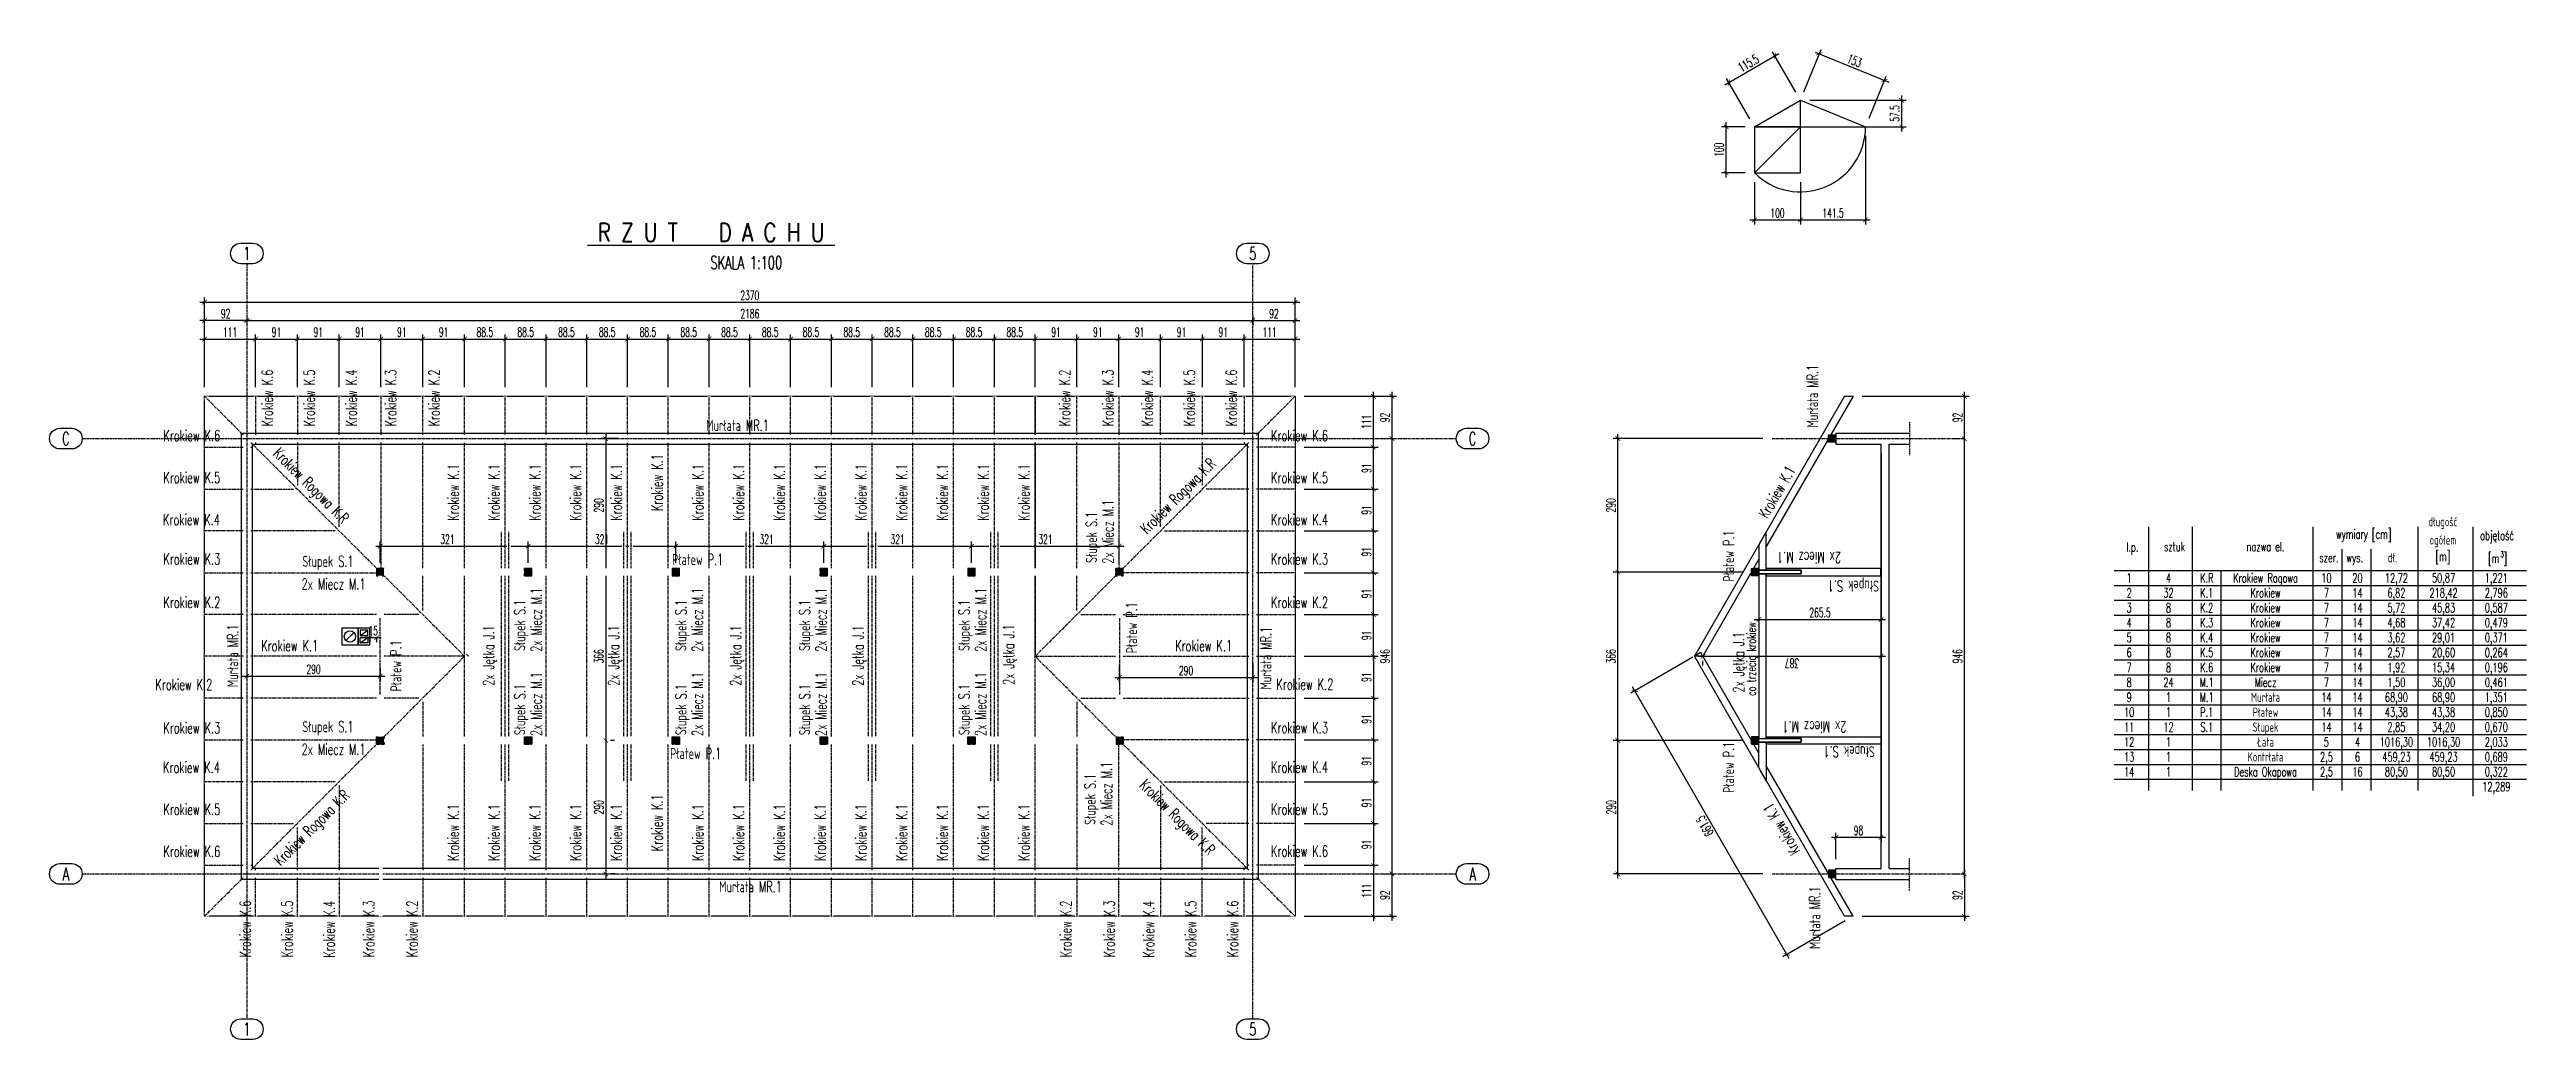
# Model space of a CAD drawing. Header units: millimetres. Extents: x -24587 to 33255, y -70862 to 32.
# Drawn here: x 25368 to 30750, y -56909 to -54758 of the extents above; entities that cross this region are included whole.
import ezdxf
from ezdxf.enums import TextEntityAlignment as Align

# ---------------------------------------------------------------- set-up
doc = ezdxf.new("R2010")
doc.units = ezdxf.units.MM
doc.header["$LTSCALE"] = 5
doc.set_wipeout_variables(frame=1)
doc.linetypes.add('CENTER', pattern=[2, 1.25, -0.25, 0.25, -0.25])
doc.linetypes.add('DASHED2', pattern=[9.525, 6.35, -3.175])
doc.layers.get('Defpoints').update_dxf_attribs({"color": 251})
doc.layers.add('__NIEDRUK__', color=54, linetype='Continuous', plot=False)
for name, color, linetype in [('A-URZADZENIA', 93, 'Continuous'), ('K-CIENKIE', 8, 'Continuous'), ('K-DREWNO', 33, 'Continuous'), ('K-DREWNO_OSIE', 8, 'CENTER'), ('K-OSIE', 9, 'CENTER'), ('K-POMOCNICZE', 9, 'DASHED2'), ('K-TEXT 2.4mm', 71, 'Continuous'), ('K-TEXT 2.8mm', 101, 'Continuous'), ('K-TEXT 2mm', 254, 'Continuous'), ('K-TEXT 4mm', 4, 'Continuous'), ('K-UWAGI', 1, 'Continuous'), ('K-WYMIARY', 1, 'Continuous')]:
    doc.layers.add(name, color=color, linetype=linetype)
doc.styles.add('text 2.4mm', font='romans.shx', dxfattribs={"width": 0.65})
doc.styles.add('text 2.8mm', font='romans.shx', dxfattribs={"width": 0.65})
doc.styles.add('text 2mm', font='romans.shx', dxfattribs={"width": 0.65})
doc.styles.add('text 4mm', font='romans.shx', dxfattribs={"width": 0.8})
doc.styles.add('WYM1', font='romanszb.shx', dxfattribs={"width": 0.6})
doc.dimstyles.new('CM100', dxfattribs={"dimscale": 5, "dimtxt": 2, "dimasz": 1, "dimexe": 1, "dimexo": 2, "dimgap": 0.5, "dimtad": 1, "dimrnd": 0.5, "dimdsep": 46, "dimtxsty": 'WYM1', "dimblk": 'OBLIQUE', "dimcen": 0, "dimdle": 1, "dimclrd": 253, "dimclre": 251, "dimclrt": 30, "dimadec": 0, "dimazin": 0, "dimtfac": 1, "dimtix": 1, "dimtmove": 0, "dimatfit": 0, "dimfxl": 1, "dimtfillclr": 256, "dimtolj": 1, "dimarcsym": 0})

msp = doc.modelspace()

# ---------------------------------------------------------------- texts
at = {"layer": 'K-TEXT 2.4mm', "style": 'text 2.4mm', "width": 0.65}
for s, rotation, p in [('Murłata MR.1', 90, (29218.109, -55579.316)), ('Krokiew K.1', 60, (29107.283, -55782.56)), ('Płatew P.1', 90, (29035.729, -55913.905)), ('2x Miecz M.1', 180, (29260.769, -55842.915)), ('Słupek S.1', 180, (29343.162, -55904.753)), ('2x Jętka J.1', 90, (29057.396, -56155.365)), ('2x Miecz M.1', 180, (29272.671, -56210.928)), ('Płatew P.1', 90, (29035.729, -56373.185)), ('Słupek S.1', 180, (29334, -56264.539)), ('Krokiew K.1', 120, (29179.239, -56496.463)), ('Murłata MR.1', 90, (29223.141, -56712.58))]:
    msp.add_text(s, height=24, rotation=rotation, dxfattribs=at).set_placement(p, align=Align.BOTTOM_LEFT)
at = {"layer": 'K-TEXT 2.4mm', "style": 'text 2mm', "width": 0.65}
for s, p in [('wymiary [cm]', (30396.875, -55826.951)), ('długość', (30568.816, -55799.924)), ('ogółem', (30568.816, -55839.728)), ('l.p.', (29894.031, -55855.092)), ('sztuk', (29985.601, -55854.134)), ('nazwa el.', (30183.332, -55854.134)), ('szer.', (30321.201, -55878.116)), ('wys.', (30377.362, -55878.116)), ('dł.', (30459.262, -55878.116)), ('[m]', (30568.816, -55875.448))]:
    msp.add_text(s, height=20, dxfattribs=at).set_placement(p, align=Align.BOTTOM_CENTER)
for s, height, p in [('objętość', 20, (30686.67, -55813.952)), ('[m ] ', 20, (30692.087, -55863.366)), ('3', 12, (30697.655, -55854.935)), ('1', 20, (29887.087, -55906.208)), ('2', 20, (29887.087, -55938.617)), ('3', 20, (29887.087, -55971.025)), ('4', 20, (29887.087, -56003.433)), ('5', 20, (29887.087, -56035.841)), ('6', 20, (29887.087, -56068.249)), ('7', 20, (29887.087, -56100.657)), ('8', 20, (29887.087, -56133.065)), ('10', 20, (29887.087, -56197.881)), ('9', 20, (29887.087, -56165.473)), ('11', 20, (29887.087, -56230.289)), ('12', 20, (29887.087, -56262.697)), ('13', 20, (29887.087, -56295.106)), ('14', 20, (29887.087, -56327.514)), ('12,289', 20, (30684.99, -56359.922))]:
    msp.add_text(s, height=height, dxfattribs=at).set_placement(p, align=Align.MIDDLE_CENTER)
at = {"layer": 'K-TEXT 2.8mm', "lineweight": -2, "style": 'text 2.8mm', "width": 0.65}
msp.add_text('SKALA 1:100', height=28, dxfattribs=at).set_placement((26803.858, -55235.032))
at = {"layer": 'K-TEXT 2mm', "style": 'text 2mm', "width": 0.65}
for s, p in [('4', (29972.559, -55906.208)), ('K.R', (30055.631, -55906.208)), ('Krokiew Rogowa', (30183.457, -55906.208)), ('10', (30315.817, -55906.208)), ('20', (30383.28, -55906.208)), ('12,72', (30467.869, -55906.208)), ('50,87', (30570.361, -55906.208)), ('1,221', (30684.99, -55906.208)), ('32', (29972.559, -55938.617)), ('8', (29972.559, -55971.025)), ('K.1', (30055.631, -55938.617)), ('K.2', (30055.631, -55971.025)), ('Krokiew', (30183.457, -55938.617)), ('Krokiew', (30183.457, -55971.025)), ('7', (30315.817, -55938.617)), ('7', (30315.817, -55971.025)), ('14', (30383.28, -55938.617)), ('14', (30383.28, -55971.025)), ('5,72', (30467.869, -55971.025)), ('6,82', (30467.869, -55938.617)), ('218,42', (30570.361, -55938.617)), ('45,83', (30570.361, -55971.025)), ('2,796', (30684.99, -55938.617)), ('0,587', (30684.99, -55971.025)), ('8', (29972.559, -56003.433)), ('8', (29972.559, -56035.841)), ('K.3', (30055.631, -56003.433)), ('K.4', (30055.631, -56035.841)), ('Krokiew', (30183.457, -56003.433)), ('Krokiew', (30183.457, -56035.841)), ('7', (30315.817, -56003.433)), ('7', (30315.817, -56035.841)), ('14', (30383.28, -56003.433)), ('14', (30383.28, -56035.841)), ('4,68', (30467.869, -56003.433)), ('3,62', (30467.869, -56035.841)), ('37,42', (30570.361, -56003.433)), ('29,01', (30570.361, -56035.841)), ('0,479', (30684.99, -56003.433)), ('0,371', (30684.99, -56035.841)), ('8', (29972.559, -56068.249)), ('K.5', (30055.631, -56068.249)), ('Krokiew', (30183.457, -56068.249)), ('7', (30315.817, -56068.249)), ('14', (30383.28, -56068.249)), ('2,57', (30467.869, -56068.249)), ('20,60', (30570.361, -56068.249)), ('0,264', (30684.99, -56068.249)), ('24', (29972.559, -56133.065)), ('8', (29972.559, -56100.657)), ('M.1', (30055.631, -56133.065)), ('K.6', (30055.631, -56100.657)), ('Krokiew', (30183.457, -56100.657)), ('Miecz', (30183.457, -56133.065)), ('7', (30315.817, -56100.657)), ('7', (30315.817, -56133.065)), ('14', (30383.28, -56100.657)), ('14', (30383.28, -56133.065)), ('1,92', (30467.869, -56100.657)), ('1,50', (30467.869, -56133.065)), ('36,00', (30570.361, -56133.065)), ('15,34', (30570.361, -56100.657)), ('0,196', (30684.99, -56100.657)), ('0,461', (30684.99, -56133.065)), ('1', (29972.559, -56165.473)), ('1', (29972.559, -56197.881)), ('M.1', (30055.631, -56165.473)), ('P.1', (30055.631, -56197.881)), ('Murłata', (30183.457, -56165.473)), ('Płatew', (30183.457, -56197.881)), ('14', (30315.817, -56165.473)), ('14', (30315.817, -56197.881)), ('14', (30383.28, -56165.473)), ('14', (30383.28, -56197.881)), ('43,38', (30467.869, -56197.881)), ('68,90', (30467.869, -56165.473)), ('43,38', (30570.361, -56197.881)), ('68,90', (30570.361, -56165.473)), ('0,850', (30684.99, -56197.881)), ('1,351', (30684.99, -56165.473)), ('12', (29972.559, -56230.289)), ('S.1', (30055.631, -56230.289)), ('Słupek', (30183.457, -56230.289)), ('14', (30315.817, -56230.289)), ('14', (30383.28, -56230.289)), ('2,85', (30467.869, -56230.289)), ('34,20', (30570.361, -56230.289)), ('0,670', (30684.99, -56230.289)), ('1', (29972.559, -56262.697)), ('1', (29972.559, -56295.106)), ('Kontrłata', (30183.457, -56295.106)), ('Łata', (30183.457, -56262.697)), ('2,5', (30315.817, -56295.106)), ('5', (30315.817, -56262.697)), ('4', (30383.28, -56262.697)), ('6', (30383.28, -56295.106)), ('1016,30', (30467.869, -56262.697)), ('459,23', (30467.869, -56295.106)), ('1016,30', (30570.361, -56262.697)), ('459,23', (30570.361, -56295.106)), ('2,033', (30684.99, -56262.697)), ('0,689', (30684.99, -56295.106)), ('1', (29972.559, -56327.514)), ('Deska Okapowa', (30183.457, -56327.514)), ('2,5', (30315.817, -56327.514)), ('16', (30383.28, -56327.514)), ('80,50', (30467.869, -56327.514)), ('80,50', (30570.361, -56327.514)), ('0,322', (30684.99, -56327.514))]:
    msp.add_text(s, height=20, dxfattribs=at).set_placement(p, align=Align.MIDDLE_CENTER)
msp.add_text('co trzecią krokiew', height=20, rotation=90, dxfattribs=at).set_placement((29075.922, -56162.797))
at = {"layer": 'K-TEXT 4mm', "lineweight": -2, "style": 'text 4mm', "width": 0.8}
msp.add_text('%%U R Z U T   D A C H U ', height=40, dxfattribs=at).set_placement((26536.953, -55175.377))

# ---------------------------------------------------------------- blocks, each defined once
blk = doc.blocks.new('A$C76aa7286-flat-1')
at = {"layer": 'K-DREWNO'}
h = blk.add_hatch(dxfattribs=at)
h.set_pattern_fill('ACET-2D-ANGLE', color=256, scale=0.1)
h.set_pattern_definition([(1e-29, (-20146.02646, 61530.52185), (4e-17, 0.6985), [0.508, -0.1905]), (90, (-20146.02646, 61530.52185), (-0.6985, 9e-17), [0.508, -0.1905])])
h.paths.add_polyline_path([(8, 8), (-8, 8), (-8, -8), (8, -8)])
blk.add_lwpolyline([(-8, 8), (8, 8), (8, -8), (-8, -8)], close=True, dxfattribs=at)
blk = doc.blocks.new('A$C76aa7286-flat-2')
at = {"layer": 'K-DREWNO'}
h = blk.add_hatch(dxfattribs=at)
h.set_pattern_fill('ACET-2D-ANGLE', color=256, scale=0.1)
h.set_pattern_definition([(1e-29, (-20146.02646, 61215.1885), (4e-17, 0.6985), [0.508, -0.1905]), (90, (-20146.02646, 61215.1885), (-0.6985, 9e-17), [0.508, -0.1905])])
h.paths.add_polyline_path([(8, 8), (-8, 8), (-8, -8), (8, -8)])
blk.add_lwpolyline([(-8, -8), (8, -8), (8, 8), (-8, 8)], close=True, dxfattribs=at)
blk = doc.blocks.new('A$C76aa7286-flat-9')
at = {"layer": 'K-DREWNO'}
h = blk.add_hatch(dxfattribs=at)
h.set_pattern_fill('ACET-2D-ANGLE', color=256, scale=0.1)
h.set_pattern_definition([(1e-29, (-18901.7598, 61530.52185), (4e-17, 0.6985), [0.508, -0.1905]), (90, (-18901.7598, 61530.52185), (-0.6985, 9e-17), [0.508, -0.1905])])
h.paths.add_polyline_path([(8, 8), (-8, 8), (-8, -8), (8, -8)])
blk.add_lwpolyline([(-8, 8), (8, 8), (8, -8), (-8, -8)], close=True, dxfattribs=at)
blk = doc.blocks.new('A$C76aa7286-flat-10')
at = {"layer": 'K-DREWNO'}
h = blk.add_hatch(dxfattribs=at)
h.set_pattern_fill('ACET-2D-ANGLE', color=256, scale=0.1)
h.set_pattern_definition([(1e-29, (-18901.7598, 61215.1885), (4e-17, 0.6985), [0.508, -0.1905]), (90, (-18901.7598, 61215.1885), (-0.6985, 9e-17), [0.508, -0.1905])])
h.paths.add_polyline_path([(8, 8), (-8, 8), (-8, -8), (8, -8)])
blk.add_lwpolyline([(-8, -8), (8, -8), (8, 8), (-8, 8)], close=True, dxfattribs=at)
blk = doc.blocks.new('A$C76aa7286-flat-11')
at = {"layer": 'K-DREWNO'}
h = blk.add_hatch(dxfattribs=at)
h.set_pattern_fill('ACET-2D-ANGLE', color=256, scale=0.1)
h.set_pattern_definition([(1e-29, (-18590.6931, 61530.52185), (4e-17, 0.6985), [0.508, -0.1905]), (90, (-18590.6931, 61530.52185), (-0.6985, 9e-17), [0.508, -0.1905])])
h.paths.add_polyline_path([(8, 8), (-8, 8), (-8, -8), (8, -8)])
blk.add_lwpolyline([(-8, 8), (8, 8), (8, -8), (-8, -8)], close=True, dxfattribs=at)
blk = doc.blocks.new('A$C76aa7286-flat-12')
h = blk.add_hatch()
h.set_pattern_fill('ACET-2D-ANGLE', color=256, scale=0.1)
h.set_pattern_definition([(360, (-18590.6931, 61215.1885), (4e-17, 0.6985), [0.508, -0.1905]), (90, (-18590.6931, 61215.1885), (-0.6985, 9e-17), [0.508, -0.1905])])
h.paths.add_polyline_path([(8, 8), (-8, 8), (-8, -8), (8, -8)])
blk.add_lwpolyline([(-8, -8), (8, -8), (8, 8), (-8, 8)], close=True)
blk = doc.blocks.new('A$Cf7a2d33d-flat-1')
at = {"layer": 'K-OSIE'}
for points in [[(0, 380), (0, -1260.9)], [(2186, -1260.9), (2186, 380)], [(-358, 0), (2628.1, 0)], [(-358, -946), (2628.1, -946)]]:
    blk.add_lwpolyline(points, dxfattribs=at)
at = {"layer": 'K-TEXT 2.4mm'}
for points in [[(-13.1, 380, -1), (-13.1, 424.8), (13.1, 424.8, -1), (13.1, 380)], [(2172.9, 380, -1), (2172.9, 424.8), (2199.1, 424.8, -1), (2199.1, 380)], [(-406.5, -22.4, -1), (-406.5, 22.4), (-380.3, 22.4, -1), (-380.3, -22.4)], [(2650.5, -22.4, -1), (2650.5, 22.4), (2676.6, 22.4, -1), (2676.6, -22.4)], [(-406.5, -968.4, -1), (-406.5, -923.6), (-380.3, -923.6, -1), (-380.3, -968.4)], [(2650.5, -968.4, -1), (2650.5, -923.6), (2676.6, -923.6, -1), (2676.6, -968.4)], [(-13.1, -1305.7, -1), (-13.1, -1260.9), (13.1, -1260.9, -1), (13.1, -1305.7)], [(2172.9, -1305.7, -1), (2172.9, -1260.9), (2199.1, -1260.9, -1), (2199.1, -1305.7)]]:
    blk.add_lwpolyline(points, format="xyb", close=True, dxfattribs=at)
at = {"layer": 'K-TEXT 2.8mm', "style": 'text 2.8mm', "width": 0.65}
for s, p in [('1', (0, 402.4)), ('5', (2186, 402.4)), ('C', (-393.4, 0)), ('C', (2663.6, 0)), ('A', (-393.4, -946)), ('A', (2663.6, -946)), ('1', (0, -1283.3)), ('5', (2186, -1283.3))]:
    blk.add_text(s, height=28, dxfattribs=at).set_placement(p, align=Align.MIDDLE_CENTER)
blk = doc.blocks.new('_ArchTick')
at = {"color": 0, "linetype": 'ByBlock', "const_width": 0.15}
blk.add_lwpolyline([(-0.5, -0.5), (0.5, 0.5)], dxfattribs=at)
blk = doc.blocks.new('*D460')
at = {"layer": 'Defpoints', "color": 0, "transparency": 16777216}
for p in [(25796.6, -55316.1), (27982.6, -55316.1), (27982.6, -55347)]:
    blk.add_point(p, dxfattribs=at)
at = {"layer": 'K-WYMIARY', "color": 253, "lineweight": -2, "transparency": 16777216}
blk.add_line((25786.6, -55347), (27992.6, -55347), dxfattribs=at)
at = {"layer": 'K-WYMIARY', "color": 251, "lineweight": -2, "transparency": 16777216}
for p, q in [((25796.6, -55336.1), (25796.6, -55357)), ((27982.6, -55336.1), (27982.6, -55357))]:
    blk.add_line(p, q, dxfattribs=at)
at = {"layer": 'K-WYMIARY', "color": 253, "lineweight": -2, "transparency": 16777216, "xscale": 10, "yscale": 10, "zscale": 10, "rotation": 180}
blk.add_blockref('_ArchTick', (25796.6, -55347), dxfattribs=at)
at = {"layer": 'K-WYMIARY', "color": 253, "lineweight": -2, "transparency": 16777216, "xscale": 10, "yscale": 10, "zscale": 10}
blk.add_blockref('_ArchTick', (27982.6, -55347), dxfattribs=at)
at = {"layer": 'K-WYMIARY', "color": 30, "transparency": 16777216, "insert": (26889.6, -55332), "char_height": 20, "attachment_point": 5, "style": 'WYM1'}
blk.add_mtext('\\A1;2186', dxfattribs=at)
blk = doc.blocks.new('*D461')
at = {"layer": 'Defpoints', "color": 0, "transparency": 16777216}
for p in [(25815.5, -55387), (25704.6, -55511.5), (25815.5, -55511.5)]:
    blk.add_point(p, dxfattribs=at)
at = {"layer": 'K-WYMIARY', "color": 253, "lineweight": -2, "transparency": 16777216}
blk.add_line((25694.6, -55387), (25825.5, -55387), dxfattribs=at)
at = {"layer": 'K-WYMIARY', "color": 251, "lineweight": -2, "transparency": 16777216}
for p, q in [((25704.6, -55491.5), (25704.6, -55377)), ((25815.5, -55491.5), (25815.5, -55377))]:
    blk.add_line(p, q, dxfattribs=at)
at = {"layer": 'K-WYMIARY', "color": 253, "lineweight": -2, "transparency": 16777216, "xscale": 10, "yscale": 10, "zscale": 10, "rotation": 180}
blk.add_blockref('_ArchTick', (25704.6, -55387), dxfattribs=at)
at = {"layer": 'K-WYMIARY', "color": 253, "lineweight": -2, "transparency": 16777216, "xscale": 10, "yscale": 10, "zscale": 10}
blk.add_blockref('_ArchTick', (25815.5, -55387), dxfattribs=at)
at = {"layer": 'K-WYMIARY', "color": 30, "transparency": 16777216, "insert": (25760.1, -55372), "char_height": 20, "attachment_point": 5, "style": 'WYM1'}
blk.add_mtext('\\A1;111', dxfattribs=at)
blk = doc.blocks.new('*D462')
at = {"layer": 'Defpoints', "color": 0, "transparency": 16777216}
for p in [(25906.3, -55387), (25815.5, -55511.5), (25906.3, -55511.5)]:
    blk.add_point(p, dxfattribs=at)
at = {"layer": 'K-WYMIARY', "color": 253, "lineweight": -2, "transparency": 16777216}
blk.add_line((25805.5, -55387), (25916.3, -55387), dxfattribs=at)
at = {"layer": 'K-WYMIARY', "color": 251, "lineweight": -2, "transparency": 16777216}
for p, q in [((25815.5, -55491.5), (25815.5, -55377)), ((25906.3, -55491.5), (25906.3, -55377))]:
    blk.add_line(p, q, dxfattribs=at)
at = {"layer": 'K-WYMIARY', "color": 253, "lineweight": -2, "transparency": 16777216, "xscale": 10, "yscale": 10, "zscale": 10, "rotation": 180}
blk.add_blockref('_ArchTick', (25815.5, -55387), dxfattribs=at)
at = {"layer": 'K-WYMIARY', "color": 253, "lineweight": -2, "transparency": 16777216, "xscale": 10, "yscale": 10, "zscale": 10}
blk.add_blockref('_ArchTick', (25906.3, -55387), dxfattribs=at)
at = {"layer": 'K-WYMIARY', "color": 30, "transparency": 16777216, "insert": (25860.9, -55372), "char_height": 20, "attachment_point": 5, "style": 'WYM1'}
blk.add_mtext('\\A1;91', dxfattribs=at)
blk = doc.blocks.new('*D463')
at = {"layer": 'Defpoints', "color": 0, "transparency": 16777216}
for p in [(25997.1, -55387), (25906.3, -55511.5), (25997.1, -55511.5)]:
    blk.add_point(p, dxfattribs=at)
at = {"layer": 'K-WYMIARY', "color": 253, "lineweight": -2, "transparency": 16777216}
blk.add_line((25896.3, -55387), (26007.1, -55387), dxfattribs=at)
at = {"layer": 'K-WYMIARY', "color": 251, "lineweight": -2, "transparency": 16777216}
for p, q in [((25906.3, -55491.5), (25906.3, -55377)), ((25997.1, -55491.5), (25997.1, -55377))]:
    blk.add_line(p, q, dxfattribs=at)
at = {"layer": 'K-WYMIARY', "color": 253, "lineweight": -2, "transparency": 16777216, "xscale": 10, "yscale": 10, "zscale": 10, "rotation": 180}
blk.add_blockref('_ArchTick', (25906.3, -55387), dxfattribs=at)
at = {"layer": 'K-WYMIARY', "color": 253, "lineweight": -2, "transparency": 16777216, "xscale": 10, "yscale": 10, "zscale": 10}
blk.add_blockref('_ArchTick', (25997.1, -55387), dxfattribs=at)
at = {"layer": 'K-WYMIARY', "color": 30, "transparency": 16777216, "insert": (25951.7, -55372), "char_height": 20, "attachment_point": 5, "style": 'WYM1'}
blk.add_mtext('\\A1;91', dxfattribs=at)
blk = doc.blocks.new('*D454')
at = {"layer": 'Defpoints', "color": 0, "transparency": 16777216}
for p in [(26088, -55387), (25997.1, -55511.5), (26088, -55511.5)]:
    blk.add_point(p, dxfattribs=at)
at = {"layer": 'K-WYMIARY', "color": 253, "lineweight": -2, "transparency": 16777216}
blk.add_line((25987.1, -55387), (26098, -55387), dxfattribs=at)
at = {"layer": 'K-WYMIARY', "color": 251, "lineweight": -2, "transparency": 16777216}
for p, q in [((25997.1, -55491.5), (25997.1, -55377)), ((26088, -55491.5), (26088, -55377))]:
    blk.add_line(p, q, dxfattribs=at)
at = {"layer": 'K-WYMIARY', "color": 253, "lineweight": -2, "transparency": 16777216, "xscale": 10, "yscale": 10, "zscale": 10, "rotation": 180}
blk.add_blockref('_ArchTick', (25997.1, -55387), dxfattribs=at)
at = {"layer": 'K-WYMIARY', "color": 253, "lineweight": -2, "transparency": 16777216, "xscale": 10, "yscale": 10, "zscale": 10}
blk.add_blockref('_ArchTick', (26088, -55387), dxfattribs=at)
at = {"layer": 'K-WYMIARY', "color": 30, "transparency": 16777216, "insert": (26042.6, -55372), "char_height": 20, "attachment_point": 5, "style": 'WYM1'}
blk.add_mtext('\\A1;91', dxfattribs=at)
blk = doc.blocks.new('*D455')
at = {"layer": 'Defpoints', "color": 0, "transparency": 16777216}
for p in [(26178.8, -55387), (26088, -55511.5), (26178.8, -55511.5)]:
    blk.add_point(p, dxfattribs=at)
at = {"layer": 'K-WYMIARY', "color": 253, "lineweight": -2, "transparency": 16777216}
blk.add_line((26078, -55387), (26188.8, -55387), dxfattribs=at)
at = {"layer": 'K-WYMIARY', "color": 251, "lineweight": -2, "transparency": 16777216}
for p, q in [((26088, -55491.5), (26088, -55377)), ((26178.8, -55491.5), (26178.8, -55377))]:
    blk.add_line(p, q, dxfattribs=at)
at = {"layer": 'K-WYMIARY', "color": 253, "lineweight": -2, "transparency": 16777216, "xscale": 10, "yscale": 10, "zscale": 10, "rotation": 180}
blk.add_blockref('_ArchTick', (26088, -55387), dxfattribs=at)
at = {"layer": 'K-WYMIARY', "color": 253, "lineweight": -2, "transparency": 16777216, "xscale": 10, "yscale": 10, "zscale": 10}
blk.add_blockref('_ArchTick', (26178.8, -55387), dxfattribs=at)
at = {"layer": 'K-WYMIARY', "color": 30, "transparency": 16777216, "insert": (26133.4, -55372), "char_height": 20, "attachment_point": 5, "style": 'WYM1'}
blk.add_mtext('\\A1;91', dxfattribs=at)
blk = doc.blocks.new('*D456')
at = {"layer": 'Defpoints', "color": 0, "transparency": 16777216}
for p in [(26269.6, -55387), (26178.8, -55511.5), (26269.6, -55511.5)]:
    blk.add_point(p, dxfattribs=at)
at = {"layer": 'K-WYMIARY', "color": 253, "lineweight": -2, "transparency": 16777216}
blk.add_line((26168.8, -55387), (26279.6, -55387), dxfattribs=at)
at = {"layer": 'K-WYMIARY', "color": 251, "lineweight": -2, "transparency": 16777216}
for p, q in [((26178.8, -55491.5), (26178.8, -55377)), ((26269.6, -55491.5), (26269.6, -55377))]:
    blk.add_line(p, q, dxfattribs=at)
at = {"layer": 'K-WYMIARY', "color": 253, "lineweight": -2, "transparency": 16777216, "xscale": 10, "yscale": 10, "zscale": 10, "rotation": 180}
blk.add_blockref('_ArchTick', (26178.8, -55387), dxfattribs=at)
at = {"layer": 'K-WYMIARY', "color": 253, "lineweight": -2, "transparency": 16777216, "xscale": 10, "yscale": 10, "zscale": 10}
blk.add_blockref('_ArchTick', (26269.6, -55387), dxfattribs=at)
at = {"layer": 'K-WYMIARY', "color": 30, "transparency": 16777216, "insert": (26224.2, -55372), "char_height": 20, "attachment_point": 5, "style": 'WYM1'}
blk.add_mtext('\\A1;91', dxfattribs=at)
blk = doc.blocks.new('*D457')
at = {"layer": 'Defpoints', "color": 0, "transparency": 16777216}
for p in [(26358.2, -55387), (26269.6, -55511.5), (26358.2, -55511.5)]:
    blk.add_point(p, dxfattribs=at)
at = {"layer": 'K-WYMIARY', "color": 253, "lineweight": -2, "transparency": 16777216}
blk.add_line((26259.6, -55387), (26368.2, -55387), dxfattribs=at)
at = {"layer": 'K-WYMIARY', "color": 251, "lineweight": -2, "transparency": 16777216}
for p, q in [((26269.6, -55491.5), (26269.6, -55377)), ((26358.2, -55491.5), (26358.2, -55377))]:
    blk.add_line(p, q, dxfattribs=at)
at = {"layer": 'K-WYMIARY', "color": 253, "lineweight": -2, "transparency": 16777216, "xscale": 10, "yscale": 10, "zscale": 10, "rotation": 180}
blk.add_blockref('_ArchTick', (26269.6, -55387), dxfattribs=at)
at = {"layer": 'K-WYMIARY', "color": 253, "lineweight": -2, "transparency": 16777216, "xscale": 10, "yscale": 10, "zscale": 10}
blk.add_blockref('_ArchTick', (26358.2, -55387), dxfattribs=at)
at = {"layer": 'K-WYMIARY', "color": 30, "transparency": 16777216, "insert": (26313.9, -55372), "char_height": 20, "attachment_point": 5, "style": 'WYM1'}
blk.add_mtext('\\A1;88.5', dxfattribs=at)
blk = doc.blocks.new('*D443')
at = {"layer": 'Defpoints', "color": 0, "transparency": 16777216}
for p in [(26446.8, -55387), (26358.2, -55511.5), (26446.8, -55511.5)]:
    blk.add_point(p, dxfattribs=at)
at = {"layer": 'K-WYMIARY', "color": 253, "lineweight": -2, "transparency": 16777216}
blk.add_line((26348.2, -55387), (26456.8, -55387), dxfattribs=at)
at = {"layer": 'K-WYMIARY', "color": 251, "lineweight": -2, "transparency": 16777216}
for p, q in [((26358.2, -55491.5), (26358.2, -55377)), ((26446.8, -55491.5), (26446.8, -55377))]:
    blk.add_line(p, q, dxfattribs=at)
at = {"layer": 'K-WYMIARY', "color": 253, "lineweight": -2, "transparency": 16777216, "xscale": 10, "yscale": 10, "zscale": 10, "rotation": 180}
blk.add_blockref('_ArchTick', (26358.2, -55387), dxfattribs=at)
at = {"layer": 'K-WYMIARY', "color": 253, "lineweight": -2, "transparency": 16777216, "xscale": 10, "yscale": 10, "zscale": 10}
blk.add_blockref('_ArchTick', (26446.8, -55387), dxfattribs=at)
at = {"layer": 'K-WYMIARY', "color": 30, "transparency": 16777216, "insert": (26402.5, -55372), "char_height": 20, "attachment_point": 5, "style": 'WYM1'}
blk.add_mtext('\\A1;88.5', dxfattribs=at)
blk = doc.blocks.new('*D426')
at = {"layer": 'Defpoints', "color": 0, "transparency": 16777216}
for p in [(26535.4, -55387), (26446.8, -55511.5), (26535.4, -55511.5)]:
    blk.add_point(p, dxfattribs=at)
at = {"layer": 'K-WYMIARY', "color": 253, "lineweight": -2, "transparency": 16777216}
blk.add_line((26436.8, -55387), (26545.4, -55387), dxfattribs=at)
at = {"layer": 'K-WYMIARY', "color": 251, "lineweight": -2, "transparency": 16777216}
for p, q in [((26446.8, -55491.5), (26446.8, -55377)), ((26535.4, -55491.5), (26535.4, -55377))]:
    blk.add_line(p, q, dxfattribs=at)
at = {"layer": 'K-WYMIARY', "color": 253, "lineweight": -2, "transparency": 16777216, "xscale": 10, "yscale": 10, "zscale": 10, "rotation": 180}
blk.add_blockref('_ArchTick', (26446.8, -55387), dxfattribs=at)
at = {"layer": 'K-WYMIARY', "color": 253, "lineweight": -2, "transparency": 16777216, "xscale": 10, "yscale": 10, "zscale": 10}
blk.add_blockref('_ArchTick', (26535.4, -55387), dxfattribs=at)
at = {"layer": 'K-WYMIARY', "color": 30, "transparency": 16777216, "insert": (26491.1, -55372), "char_height": 20, "attachment_point": 5, "style": 'WYM1'}
blk.add_mtext('\\A1;88.5', dxfattribs=at)
blk = doc.blocks.new('*D444')
at = {"layer": 'Defpoints', "color": 0, "transparency": 16777216}
for p in [(26623.9, -55387), (26535.4, -55511.5), (26623.9, -55511.5)]:
    blk.add_point(p, dxfattribs=at)
at = {"layer": 'K-WYMIARY', "color": 253, "lineweight": -2, "transparency": 16777216}
blk.add_line((26525.4, -55387), (26633.9, -55387), dxfattribs=at)
at = {"layer": 'K-WYMIARY', "color": 251, "lineweight": -2, "transparency": 16777216}
for p, q in [((26535.4, -55491.5), (26535.4, -55377)), ((26623.9, -55491.5), (26623.9, -55377))]:
    blk.add_line(p, q, dxfattribs=at)
at = {"layer": 'K-WYMIARY', "color": 253, "lineweight": -2, "transparency": 16777216, "xscale": 10, "yscale": 10, "zscale": 10, "rotation": 180}
blk.add_blockref('_ArchTick', (26535.4, -55387), dxfattribs=at)
at = {"layer": 'K-WYMIARY', "color": 253, "lineweight": -2, "transparency": 16777216, "xscale": 10, "yscale": 10, "zscale": 10}
blk.add_blockref('_ArchTick', (26623.9, -55387), dxfattribs=at)
at = {"layer": 'K-WYMIARY', "color": 30, "transparency": 16777216, "insert": (26579.6, -55372), "char_height": 20, "attachment_point": 5, "style": 'WYM1'}
blk.add_mtext('\\A1;88.5', dxfattribs=at)
blk = doc.blocks.new('*D445')
at = {"layer": 'Defpoints', "color": 0, "transparency": 16777216}
for p in [(26712.5, -55387), (26623.9, -55511.5), (26712.5, -55511.5)]:
    blk.add_point(p, dxfattribs=at)
at = {"layer": 'K-WYMIARY', "color": 253, "lineweight": -2, "transparency": 16777216}
blk.add_line((26613.9, -55387), (26722.5, -55387), dxfattribs=at)
at = {"layer": 'K-WYMIARY', "color": 251, "lineweight": -2, "transparency": 16777216}
for p, q in [((26623.9, -55491.5), (26623.9, -55377)), ((26712.5, -55491.5), (26712.5, -55377))]:
    blk.add_line(p, q, dxfattribs=at)
at = {"layer": 'K-WYMIARY', "color": 253, "lineweight": -2, "transparency": 16777216, "xscale": 10, "yscale": 10, "zscale": 10, "rotation": 180}
blk.add_blockref('_ArchTick', (26623.9, -55387), dxfattribs=at)
at = {"layer": 'K-WYMIARY', "color": 253, "lineweight": -2, "transparency": 16777216, "xscale": 10, "yscale": 10, "zscale": 10}
blk.add_blockref('_ArchTick', (26712.5, -55387), dxfattribs=at)
at = {"layer": 'K-WYMIARY', "color": 30, "transparency": 16777216, "insert": (26668.2, -55372), "char_height": 20, "attachment_point": 5, "style": 'WYM1'}
blk.add_mtext('\\A1;88.5', dxfattribs=at)
blk = doc.blocks.new('*D427')
at = {"layer": 'Defpoints', "color": 0, "transparency": 16777216}
for p in [(26801.1, -55387), (26712.5, -55511.5), (26801.1, -55511.5)]:
    blk.add_point(p, dxfattribs=at)
at = {"layer": 'K-WYMIARY', "color": 253, "lineweight": -2, "transparency": 16777216}
blk.add_line((26702.5, -55387), (26811.1, -55387), dxfattribs=at)
at = {"layer": 'K-WYMIARY', "color": 251, "lineweight": -2, "transparency": 16777216}
for p, q in [((26712.5, -55491.5), (26712.5, -55377)), ((26801.1, -55491.5), (26801.1, -55377))]:
    blk.add_line(p, q, dxfattribs=at)
at = {"layer": 'K-WYMIARY', "color": 253, "lineweight": -2, "transparency": 16777216, "xscale": 10, "yscale": 10, "zscale": 10, "rotation": 180}
blk.add_blockref('_ArchTick', (26712.5, -55387), dxfattribs=at)
at = {"layer": 'K-WYMIARY', "color": 253, "lineweight": -2, "transparency": 16777216, "xscale": 10, "yscale": 10, "zscale": 10}
blk.add_blockref('_ArchTick', (26801.1, -55387), dxfattribs=at)
at = {"layer": 'K-WYMIARY', "color": 30, "transparency": 16777216, "insert": (26756.8, -55372), "char_height": 20, "attachment_point": 5, "style": 'WYM1'}
blk.add_mtext('\\A1;88.5', dxfattribs=at)
blk = doc.blocks.new('*D446')
at = {"layer": 'Defpoints', "color": 0, "transparency": 16777216}
for p in [(26889.6, -55387), (26801.1, -55511.5), (26889.6, -55511.5)]:
    blk.add_point(p, dxfattribs=at)
at = {"layer": 'K-WYMIARY', "color": 253, "lineweight": -2, "transparency": 16777216}
blk.add_line((26791.1, -55387), (26899.6, -55387), dxfattribs=at)
at = {"layer": 'K-WYMIARY', "color": 251, "lineweight": -2, "transparency": 16777216}
for p, q in [((26801.1, -55491.5), (26801.1, -55377)), ((26889.6, -55491.5), (26889.6, -55377))]:
    blk.add_line(p, q, dxfattribs=at)
at = {"layer": 'K-WYMIARY', "color": 253, "lineweight": -2, "transparency": 16777216, "xscale": 10, "yscale": 10, "zscale": 10, "rotation": 180}
blk.add_blockref('_ArchTick', (26801.1, -55387), dxfattribs=at)
at = {"layer": 'K-WYMIARY', "color": 253, "lineweight": -2, "transparency": 16777216, "xscale": 10, "yscale": 10, "zscale": 10}
blk.add_blockref('_ArchTick', (26889.6, -55387), dxfattribs=at)
at = {"layer": 'K-WYMIARY', "color": 30, "transparency": 16777216, "insert": (26845.4, -55372), "char_height": 20, "attachment_point": 5, "style": 'WYM1'}
blk.add_mtext('\\A1;88.5', dxfattribs=at)
blk = doc.blocks.new('*D450')
at = {"layer": 'Defpoints', "color": 0, "transparency": 16777216}
for p in [(26978.2, -55387), (26889.6, -55511.5), (26978.2, -55511.5)]:
    blk.add_point(p, dxfattribs=at)
at = {"layer": 'K-WYMIARY', "color": 253, "lineweight": -2, "transparency": 16777216}
blk.add_line((26879.6, -55387), (26988.2, -55387), dxfattribs=at)
at = {"layer": 'K-WYMIARY', "color": 251, "lineweight": -2, "transparency": 16777216}
for p, q in [((26889.6, -55491.5), (26889.6, -55377)), ((26978.2, -55491.5), (26978.2, -55377))]:
    blk.add_line(p, q, dxfattribs=at)
at = {"layer": 'K-WYMIARY', "color": 253, "lineweight": -2, "transparency": 16777216, "xscale": 10, "yscale": 10, "zscale": 10, "rotation": 180}
blk.add_blockref('_ArchTick', (26889.6, -55387), dxfattribs=at)
at = {"layer": 'K-WYMIARY', "color": 253, "lineweight": -2, "transparency": 16777216, "xscale": 10, "yscale": 10, "zscale": 10}
blk.add_blockref('_ArchTick', (26978.2, -55387), dxfattribs=at)
at = {"layer": 'K-WYMIARY', "color": 30, "transparency": 16777216, "insert": (26933.9, -55372), "char_height": 20, "attachment_point": 5, "style": 'WYM1'}
blk.add_mtext('\\A1;88.5', dxfattribs=at)
blk = doc.blocks.new('*D435')
at = {"layer": 'Defpoints', "color": 0, "transparency": 16777216}
for p in [(27066.8, -55387), (26978.2, -55511.5), (27066.8, -55511.5)]:
    blk.add_point(p, dxfattribs=at)
at = {"layer": 'K-WYMIARY', "color": 253, "lineweight": -2, "transparency": 16777216}
blk.add_line((26968.2, -55387), (27076.8, -55387), dxfattribs=at)
at = {"layer": 'K-WYMIARY', "color": 251, "lineweight": -2, "transparency": 16777216}
for p, q in [((26978.2, -55491.5), (26978.2, -55377)), ((27066.8, -55491.5), (27066.8, -55377))]:
    blk.add_line(p, q, dxfattribs=at)
at = {"layer": 'K-WYMIARY', "color": 253, "lineweight": -2, "transparency": 16777216, "xscale": 10, "yscale": 10, "zscale": 10, "rotation": 180}
blk.add_blockref('_ArchTick', (26978.2, -55387), dxfattribs=at)
at = {"layer": 'K-WYMIARY', "color": 253, "lineweight": -2, "transparency": 16777216, "xscale": 10, "yscale": 10, "zscale": 10}
blk.add_blockref('_ArchTick', (27066.8, -55387), dxfattribs=at)
at = {"layer": 'K-WYMIARY', "color": 30, "transparency": 16777216, "insert": (27022.5, -55372), "char_height": 20, "attachment_point": 5, "style": 'WYM1'}
blk.add_mtext('\\A1;88.5', dxfattribs=at)
blk = doc.blocks.new('*D451')
at = {"layer": 'Defpoints', "color": 0, "transparency": 16777216}
for p in [(27155.4, -55387), (27066.8, -55511.5), (27155.4, -55511.5)]:
    blk.add_point(p, dxfattribs=at)
at = {"layer": 'K-WYMIARY', "color": 253, "lineweight": -2, "transparency": 16777216}
blk.add_line((27056.8, -55387), (27165.4, -55387), dxfattribs=at)
at = {"layer": 'K-WYMIARY', "color": 251, "lineweight": -2, "transparency": 16777216}
for p, q in [((27066.8, -55491.5), (27066.8, -55377)), ((27155.4, -55491.5), (27155.4, -55377))]:
    blk.add_line(p, q, dxfattribs=at)
at = {"layer": 'K-WYMIARY', "color": 253, "lineweight": -2, "transparency": 16777216, "xscale": 10, "yscale": 10, "zscale": 10, "rotation": 180}
blk.add_blockref('_ArchTick', (27066.8, -55387), dxfattribs=at)
at = {"layer": 'K-WYMIARY', "color": 253, "lineweight": -2, "transparency": 16777216, "xscale": 10, "yscale": 10, "zscale": 10}
blk.add_blockref('_ArchTick', (27155.4, -55387), dxfattribs=at)
at = {"layer": 'K-WYMIARY', "color": 30, "transparency": 16777216, "insert": (27111.1, -55372), "char_height": 20, "attachment_point": 5, "style": 'WYM1'}
blk.add_mtext('\\A1;88.5', dxfattribs=at)
blk = doc.blocks.new('*D452')
at = {"layer": 'Defpoints', "color": 0, "transparency": 16777216}
for p in [(27243.9, -55387), (27155.4, -55511.5), (27243.9, -55511.5)]:
    blk.add_point(p, dxfattribs=at)
at = {"layer": 'K-WYMIARY', "color": 253, "lineweight": -2, "transparency": 16777216}
blk.add_line((27145.4, -55387), (27253.9, -55387), dxfattribs=at)
at = {"layer": 'K-WYMIARY', "color": 251, "lineweight": -2, "transparency": 16777216}
for p, q in [((27155.4, -55491.5), (27155.4, -55377)), ((27243.9, -55491.5), (27243.9, -55377))]:
    blk.add_line(p, q, dxfattribs=at)
at = {"layer": 'K-WYMIARY', "color": 253, "lineweight": -2, "transparency": 16777216, "xscale": 10, "yscale": 10, "zscale": 10, "rotation": 180}
blk.add_blockref('_ArchTick', (27155.4, -55387), dxfattribs=at)
at = {"layer": 'K-WYMIARY', "color": 253, "lineweight": -2, "transparency": 16777216, "xscale": 10, "yscale": 10, "zscale": 10}
blk.add_blockref('_ArchTick', (27243.9, -55387), dxfattribs=at)
at = {"layer": 'K-WYMIARY', "color": 30, "transparency": 16777216, "insert": (27199.6, -55372), "char_height": 20, "attachment_point": 5, "style": 'WYM1'}
blk.add_mtext('\\A1;88.5', dxfattribs=at)
blk = doc.blocks.new('*D436')
at = {"layer": 'Defpoints', "color": 0, "transparency": 16777216}
for p in [(27332.5, -55387), (27243.9, -55511.5), (27332.5, -55511.5)]:
    blk.add_point(p, dxfattribs=at)
at = {"layer": 'K-WYMIARY', "color": 253, "lineweight": -2, "transparency": 16777216}
blk.add_line((27233.9, -55387), (27342.5, -55387), dxfattribs=at)
at = {"layer": 'K-WYMIARY', "color": 251, "lineweight": -2, "transparency": 16777216}
for p, q in [((27243.9, -55491.5), (27243.9, -55377)), ((27332.5, -55491.5), (27332.5, -55377))]:
    blk.add_line(p, q, dxfattribs=at)
at = {"layer": 'K-WYMIARY', "color": 253, "lineweight": -2, "transparency": 16777216, "xscale": 10, "yscale": 10, "zscale": 10, "rotation": 180}
blk.add_blockref('_ArchTick', (27243.9, -55387), dxfattribs=at)
at = {"layer": 'K-WYMIARY', "color": 253, "lineweight": -2, "transparency": 16777216, "xscale": 10, "yscale": 10, "zscale": 10}
blk.add_blockref('_ArchTick', (27332.5, -55387), dxfattribs=at)
at = {"layer": 'K-WYMIARY', "color": 30, "transparency": 16777216, "insert": (27288.2, -55372), "char_height": 20, "attachment_point": 5, "style": 'WYM1'}
blk.add_mtext('\\A1;88.5', dxfattribs=at)
blk = doc.blocks.new('*D453')
at = {"layer": 'Defpoints', "color": 0, "transparency": 16777216}
for p in [(27421.1, -55387), (27332.5, -55511.5), (27421.1, -55511.5)]:
    blk.add_point(p, dxfattribs=at)
at = {"layer": 'K-WYMIARY', "color": 253, "lineweight": -2, "transparency": 16777216}
blk.add_line((27322.5, -55387), (27431.1, -55387), dxfattribs=at)
at = {"layer": 'K-WYMIARY', "color": 251, "lineweight": -2, "transparency": 16777216}
for p, q in [((27332.5, -55491.5), (27332.5, -55377)), ((27421.1, -55491.5), (27421.1, -55377))]:
    blk.add_line(p, q, dxfattribs=at)
at = {"layer": 'K-WYMIARY', "color": 253, "lineweight": -2, "transparency": 16777216, "xscale": 10, "yscale": 10, "zscale": 10, "rotation": 180}
blk.add_blockref('_ArchTick', (27332.5, -55387), dxfattribs=at)
at = {"layer": 'K-WYMIARY', "color": 253, "lineweight": -2, "transparency": 16777216, "xscale": 10, "yscale": 10, "zscale": 10}
blk.add_blockref('_ArchTick', (27421.1, -55387), dxfattribs=at)
at = {"layer": 'K-WYMIARY', "color": 30, "transparency": 16777216, "insert": (27376.8, -55372), "char_height": 20, "attachment_point": 5, "style": 'WYM1'}
blk.add_mtext('\\A1;88.5', dxfattribs=at)
blk = doc.blocks.new('*D447')
at = {"layer": 'Defpoints', "color": 0, "transparency": 16777216}
for p in [(27509.6, -55387), (27421.1, -55511.5), (27509.6, -55511.5)]:
    blk.add_point(p, dxfattribs=at)
at = {"layer": 'K-WYMIARY', "color": 253, "lineweight": -2, "transparency": 16777216}
blk.add_line((27411.1, -55387), (27519.6, -55387), dxfattribs=at)
at = {"layer": 'K-WYMIARY', "color": 251, "lineweight": -2, "transparency": 16777216}
for p, q in [((27421.1, -55491.5), (27421.1, -55377)), ((27509.6, -55491.5), (27509.6, -55377))]:
    blk.add_line(p, q, dxfattribs=at)
at = {"layer": 'K-WYMIARY', "color": 253, "lineweight": -2, "transparency": 16777216, "xscale": 10, "yscale": 10, "zscale": 10, "rotation": 180}
blk.add_blockref('_ArchTick', (27421.1, -55387), dxfattribs=at)
at = {"layer": 'K-WYMIARY', "color": 253, "lineweight": -2, "transparency": 16777216, "xscale": 10, "yscale": 10, "zscale": 10}
blk.add_blockref('_ArchTick', (27509.6, -55387), dxfattribs=at)
at = {"layer": 'K-WYMIARY', "color": 30, "transparency": 16777216, "insert": (27465.4, -55372), "char_height": 20, "attachment_point": 5, "style": 'WYM1'}
blk.add_mtext('\\A1;88.5', dxfattribs=at)
blk = doc.blocks.new('*D434')
at = {"layer": 'Defpoints', "color": 0, "transparency": 16777216}
for p in [(27600.5, -55387), (27509.6, -55511.5), (27600.5, -55511.5)]:
    blk.add_point(p, dxfattribs=at)
at = {"layer": 'K-WYMIARY', "color": 253, "lineweight": -2, "transparency": 16777216}
blk.add_line((27499.6, -55387), (27610.5, -55387), dxfattribs=at)
at = {"layer": 'K-WYMIARY', "color": 251, "lineweight": -2, "transparency": 16777216}
for p, q in [((27509.6, -55491.5), (27509.6, -55377)), ((27600.5, -55491.5), (27600.5, -55377))]:
    blk.add_line(p, q, dxfattribs=at)
at = {"layer": 'K-WYMIARY', "color": 253, "lineweight": -2, "transparency": 16777216, "xscale": 10, "yscale": 10, "zscale": 10, "rotation": 180}
blk.add_blockref('_ArchTick', (27509.6, -55387), dxfattribs=at)
at = {"layer": 'K-WYMIARY', "color": 253, "lineweight": -2, "transparency": 16777216, "xscale": 10, "yscale": 10, "zscale": 10}
blk.add_blockref('_ArchTick', (27600.5, -55387), dxfattribs=at)
at = {"layer": 'K-WYMIARY', "color": 30, "transparency": 16777216, "insert": (27555.1, -55372), "char_height": 20, "attachment_point": 5, "style": 'WYM1'}
blk.add_mtext('\\A1;91', dxfattribs=at)
blk = doc.blocks.new('*D448')
at = {"layer": 'Defpoints', "color": 0, "transparency": 16777216}
for p in [(27691.3, -55387), (27600.5, -55511.5), (27691.3, -55511.5)]:
    blk.add_point(p, dxfattribs=at)
at = {"layer": 'K-WYMIARY', "color": 253, "lineweight": -2, "transparency": 16777216}
blk.add_line((27590.5, -55387), (27701.3, -55387), dxfattribs=at)
at = {"layer": 'K-WYMIARY', "color": 251, "lineweight": -2, "transparency": 16777216}
for p, q in [((27600.5, -55491.5), (27600.5, -55377)), ((27691.3, -55491.5), (27691.3, -55377))]:
    blk.add_line(p, q, dxfattribs=at)
at = {"layer": 'K-WYMIARY', "color": 253, "lineweight": -2, "transparency": 16777216, "xscale": 10, "yscale": 10, "zscale": 10, "rotation": 180}
blk.add_blockref('_ArchTick', (27600.5, -55387), dxfattribs=at)
at = {"layer": 'K-WYMIARY', "color": 253, "lineweight": -2, "transparency": 16777216, "xscale": 10, "yscale": 10, "zscale": 10}
blk.add_blockref('_ArchTick', (27691.3, -55387), dxfattribs=at)
at = {"layer": 'K-WYMIARY', "color": 30, "transparency": 16777216, "insert": (27645.9, -55372), "char_height": 20, "attachment_point": 5, "style": 'WYM1'}
blk.add_mtext('\\A1;91', dxfattribs=at)
blk = doc.blocks.new('*D449')
at = {"layer": 'Defpoints', "color": 0, "transparency": 16777216}
for p in [(27782.1, -55387), (27691.3, -55511.5), (27782.1, -55511.5)]:
    blk.add_point(p, dxfattribs=at)
at = {"layer": 'K-WYMIARY', "color": 253, "lineweight": -2, "transparency": 16777216}
blk.add_line((27681.3, -55387), (27792.1, -55387), dxfattribs=at)
at = {"layer": 'K-WYMIARY', "color": 251, "lineweight": -2, "transparency": 16777216}
for p, q in [((27691.3, -55491.5), (27691.3, -55377)), ((27782.1, -55491.5), (27782.1, -55377))]:
    blk.add_line(p, q, dxfattribs=at)
at = {"layer": 'K-WYMIARY', "color": 253, "lineweight": -2, "transparency": 16777216, "xscale": 10, "yscale": 10, "zscale": 10, "rotation": 180}
blk.add_blockref('_ArchTick', (27691.3, -55387), dxfattribs=at)
at = {"layer": 'K-WYMIARY', "color": 253, "lineweight": -2, "transparency": 16777216, "xscale": 10, "yscale": 10, "zscale": 10}
blk.add_blockref('_ArchTick', (27782.1, -55387), dxfattribs=at)
at = {"layer": 'K-WYMIARY', "color": 30, "transparency": 16777216, "insert": (27736.7, -55372), "char_height": 20, "attachment_point": 5, "style": 'WYM1'}
blk.add_mtext('\\A1;91', dxfattribs=at)
blk = doc.blocks.new('*D440')
at = {"layer": 'Defpoints', "color": 0, "transparency": 16777216}
for p in [(27873, -55387), (27782.1, -55511.5), (27873, -55511.5)]:
    blk.add_point(p, dxfattribs=at)
at = {"layer": 'K-WYMIARY', "color": 253, "lineweight": -2, "transparency": 16777216}
blk.add_line((27772.1, -55387), (27883, -55387), dxfattribs=at)
at = {"layer": 'K-WYMIARY', "color": 251, "lineweight": -2, "transparency": 16777216}
for p, q in [((27782.1, -55491.5), (27782.1, -55377)), ((27873, -55491.5), (27873, -55377))]:
    blk.add_line(p, q, dxfattribs=at)
at = {"layer": 'K-WYMIARY', "color": 253, "lineweight": -2, "transparency": 16777216, "xscale": 10, "yscale": 10, "zscale": 10, "rotation": 180}
blk.add_blockref('_ArchTick', (27782.1, -55387), dxfattribs=at)
at = {"layer": 'K-WYMIARY', "color": 253, "lineweight": -2, "transparency": 16777216, "xscale": 10, "yscale": 10, "zscale": 10}
blk.add_blockref('_ArchTick', (27873, -55387), dxfattribs=at)
at = {"layer": 'K-WYMIARY', "color": 30, "transparency": 16777216, "insert": (27827.6, -55372), "char_height": 20, "attachment_point": 5, "style": 'WYM1'}
blk.add_mtext('\\A1;91', dxfattribs=at)
blk = doc.blocks.new('*D441')
at = {"layer": 'Defpoints', "color": 0, "transparency": 16777216}
for p in [(27963.8, -55387), (27873, -55511.5), (27963.8, -55511.5)]:
    blk.add_point(p, dxfattribs=at)
at = {"layer": 'K-WYMIARY', "color": 253, "lineweight": -2, "transparency": 16777216}
blk.add_line((27863, -55387), (27973.8, -55387), dxfattribs=at)
at = {"layer": 'K-WYMIARY', "color": 251, "lineweight": -2, "transparency": 16777216}
for p, q in [((27873, -55491.5), (27873, -55377)), ((27963.8, -55491.5), (27963.8, -55377))]:
    blk.add_line(p, q, dxfattribs=at)
at = {"layer": 'K-WYMIARY', "color": 253, "lineweight": -2, "transparency": 16777216, "xscale": 10, "yscale": 10, "zscale": 10, "rotation": 180}
blk.add_blockref('_ArchTick', (27873, -55387), dxfattribs=at)
at = {"layer": 'K-WYMIARY', "color": 253, "lineweight": -2, "transparency": 16777216, "xscale": 10, "yscale": 10, "zscale": 10}
blk.add_blockref('_ArchTick', (27963.8, -55387), dxfattribs=at)
at = {"layer": 'K-WYMIARY', "color": 30, "transparency": 16777216, "insert": (27918.4, -55372), "char_height": 20, "attachment_point": 5, "style": 'WYM1'}
blk.add_mtext('\\A1;91', dxfattribs=at)
blk = doc.blocks.new('*D442')
at = {"layer": 'Defpoints', "color": 0, "transparency": 16777216}
for p in [(28074.6, -55387), (27963.8, -55511.5), (28074.6, -55511.5)]:
    blk.add_point(p, dxfattribs=at)
at = {"layer": 'K-WYMIARY', "color": 253, "lineweight": -2, "transparency": 16777216}
blk.add_line((27953.8, -55387), (28084.6, -55387), dxfattribs=at)
at = {"layer": 'K-WYMIARY', "color": 251, "lineweight": -2, "transparency": 16777216}
for p, q in [((27963.8, -55491.5), (27963.8, -55377)), ((28074.6, -55491.5), (28074.6, -55377))]:
    blk.add_line(p, q, dxfattribs=at)
at = {"layer": 'K-WYMIARY', "color": 253, "lineweight": -2, "transparency": 16777216, "xscale": 10, "yscale": 10, "zscale": 10, "rotation": 180}
blk.add_blockref('_ArchTick', (27963.8, -55387), dxfattribs=at)
at = {"layer": 'K-WYMIARY', "color": 253, "lineweight": -2, "transparency": 16777216, "xscale": 10, "yscale": 10, "zscale": 10}
blk.add_blockref('_ArchTick', (28074.6, -55387), dxfattribs=at)
at = {"layer": 'K-WYMIARY', "color": 30, "transparency": 16777216, "insert": (28019.2, -55372), "char_height": 20, "attachment_point": 5, "style": 'WYM1'}
blk.add_mtext('\\A1;111', dxfattribs=at)
blk = doc.blocks.new('*D420')
at = {"layer": 'Defpoints', "color": 0, "transparency": 16777216}
for p in [(28074.6, -55985.6), (28244.8, -55985.6), (28074.6, -56076.5)]:
    blk.add_point(p, dxfattribs=at)
at = {"layer": 'K-WYMIARY', "color": 253, "lineweight": -2, "transparency": 16777216}
blk.add_line((28244.8, -56086.5), (28244.8, -55975.6), dxfattribs=at)
at = {"layer": 'K-WYMIARY', "color": 251, "lineweight": -2, "transparency": 16777216}
for p, q in [((28094.6, -55985.6), (28254.8, -55985.6)), ((28094.6, -56076.5), (28254.8, -56076.5))]:
    blk.add_line(p, q, dxfattribs=at)
at = {"layer": 'K-WYMIARY', "color": 253, "lineweight": -2, "transparency": 16777216, "xscale": 10, "yscale": 10, "zscale": 10}
for p, rotation in [((28244.8, -55985.6), 90), ((28244.8, -56076.5), 270)]:
    blk.add_blockref('_ArchTick', p, dxfattribs=dict(at, rotation=rotation))
at = {"layer": 'K-WYMIARY', "color": 30, "transparency": 16777216, "insert": (28229.8, -56031), "char_height": 20, "attachment_point": 5, "rotation": 90, "style": 'WYM1'}
blk.add_mtext('\\A1;91', dxfattribs=at)
blk = doc.blocks.new('*D421')
at = {"layer": 'Defpoints', "color": 0, "transparency": 16777216}
for p in [(28074.6, -55894.8), (28244.8, -55894.8), (28074.6, -55985.6)]:
    blk.add_point(p, dxfattribs=at)
at = {"layer": 'K-WYMIARY', "color": 251, "lineweight": -2, "transparency": 16777216}
for p, q in [((28094.6, -55894.8), (28254.8, -55894.8)), ((28094.6, -55985.6), (28254.8, -55985.6))]:
    blk.add_line(p, q, dxfattribs=at)
at = {"layer": 'K-WYMIARY', "color": 253, "lineweight": -2, "transparency": 16777216}
blk.add_line((28244.8, -55995.6), (28244.8, -55884.8), dxfattribs=at)
at = {"layer": 'K-WYMIARY', "color": 253, "lineweight": -2, "transparency": 16777216, "xscale": 10, "yscale": 10, "zscale": 10}
for p, rotation in [((28244.8, -55894.8), 90), ((28244.8, -55985.6), 270)]:
    blk.add_blockref('_ArchTick', p, dxfattribs=dict(at, rotation=rotation))
at = {"layer": 'K-WYMIARY', "color": 30, "transparency": 16777216, "insert": (28229.8, -55940.2), "char_height": 20, "attachment_point": 5, "rotation": 90, "style": 'WYM1'}
blk.add_mtext('\\A1;91', dxfattribs=at)
blk = doc.blocks.new('*D422')
at = {"layer": 'Defpoints', "color": 0, "transparency": 16777216}
for p in [(28074.6, -55804), (28244.8, -55804), (28074.6, -55894.8)]:
    blk.add_point(p, dxfattribs=at)
at = {"layer": 'K-WYMIARY', "color": 251, "lineweight": -2, "transparency": 16777216}
for p, q in [((28094.6, -55804), (28254.8, -55804)), ((28094.6, -55894.8), (28254.8, -55894.8))]:
    blk.add_line(p, q, dxfattribs=at)
at = {"layer": 'K-WYMIARY', "color": 253, "lineweight": -2, "transparency": 16777216}
blk.add_line((28244.8, -55904.8), (28244.8, -55794), dxfattribs=at)
at = {"layer": 'K-WYMIARY', "color": 253, "lineweight": -2, "transparency": 16777216, "xscale": 10, "yscale": 10, "zscale": 10}
for p, rotation in [((28244.8, -55804), 90), ((28244.8, -55894.8), 270)]:
    blk.add_blockref('_ArchTick', p, dxfattribs=dict(at, rotation=rotation))
at = {"layer": 'K-WYMIARY', "color": 30, "transparency": 16777216, "insert": (28229.8, -55849.4), "char_height": 20, "attachment_point": 5, "rotation": 90, "style": 'WYM1'}
blk.add_mtext('\\A1;91', dxfattribs=at)
blk = doc.blocks.new('*D423')
at = {"layer": 'Defpoints', "color": 0, "transparency": 16777216}
for p in [(28074.6, -55713.1), (28244.8, -55713.1), (28074.6, -55804)]:
    blk.add_point(p, dxfattribs=at)
at = {"layer": 'K-WYMIARY', "color": 253, "lineweight": -2, "transparency": 16777216}
blk.add_line((28244.8, -55814), (28244.8, -55703.1), dxfattribs=at)
at = {"layer": 'K-WYMIARY', "color": 251, "lineweight": -2, "transparency": 16777216}
for p, q in [((28094.6, -55713.1), (28254.8, -55713.1)), ((28094.6, -55804), (28254.8, -55804))]:
    blk.add_line(p, q, dxfattribs=at)
at = {"layer": 'K-WYMIARY', "color": 253, "lineweight": -2, "transparency": 16777216, "xscale": 10, "yscale": 10, "zscale": 10}
for p, rotation in [((28244.8, -55713.1), 90), ((28244.8, -55804), 270)]:
    blk.add_blockref('_ArchTick', p, dxfattribs=dict(at, rotation=rotation))
at = {"layer": 'K-WYMIARY', "color": 30, "transparency": 16777216, "insert": (28229.8, -55758.5), "char_height": 20, "attachment_point": 5, "rotation": 90, "style": 'WYM1'}
blk.add_mtext('\\A1;91', dxfattribs=at)
blk = doc.blocks.new('*D424')
at = {"layer": 'Defpoints', "color": 0, "transparency": 16777216}
for p in [(28074.6, -55622.3), (28244.8, -55622.3), (28074.6, -55713.1)]:
    blk.add_point(p, dxfattribs=at)
at = {"layer": 'K-WYMIARY', "color": 251, "lineweight": -2, "transparency": 16777216}
for p, q in [((28094.6, -55622.3), (28254.8, -55622.3)), ((28094.6, -55713.1), (28254.8, -55713.1))]:
    blk.add_line(p, q, dxfattribs=at)
at = {"layer": 'K-WYMIARY', "color": 253, "lineweight": -2, "transparency": 16777216}
blk.add_line((28244.8, -55723.1), (28244.8, -55612.3), dxfattribs=at)
at = {"layer": 'K-WYMIARY', "color": 253, "lineweight": -2, "transparency": 16777216, "xscale": 10, "yscale": 10, "zscale": 10}
for p, rotation in [((28244.8, -55622.3), 90), ((28244.8, -55713.1), 270)]:
    blk.add_blockref('_ArchTick', p, dxfattribs=dict(at, rotation=rotation))
at = {"layer": 'K-WYMIARY', "color": 30, "transparency": 16777216, "insert": (28229.8, -55667.7), "char_height": 20, "attachment_point": 5, "rotation": 90, "style": 'WYM1'}
blk.add_mtext('\\A1;91', dxfattribs=at)
blk = doc.blocks.new('*D425')
at = {"layer": 'Defpoints', "color": 0, "transparency": 16777216}
for p in [(28074.6, -55511.5), (28244.8, -55511.5), (28074.6, -55622.3)]:
    blk.add_point(p, dxfattribs=at)
at = {"layer": 'K-WYMIARY', "color": 251, "lineweight": -2, "transparency": 16777216}
for p, q in [((28094.6, -55511.5), (28254.8, -55511.5)), ((28094.6, -55622.3), (28254.8, -55622.3))]:
    blk.add_line(p, q, dxfattribs=at)
at = {"layer": 'K-WYMIARY', "color": 253, "lineweight": -2, "transparency": 16777216}
blk.add_line((28244.8, -55632.3), (28244.8, -55501.5), dxfattribs=at)
at = {"layer": 'K-WYMIARY', "color": 253, "lineweight": -2, "transparency": 16777216, "xscale": 10, "yscale": 10, "zscale": 10}
for p, rotation in [((28244.8, -55511.5), 90), ((28244.8, -55622.3), 270)]:
    blk.add_blockref('_ArchTick', p, dxfattribs=dict(at, rotation=rotation))
at = {"layer": 'K-WYMIARY', "color": 30, "transparency": 16777216, "insert": (28229.8, -55566.9), "char_height": 20, "attachment_point": 5, "rotation": 90, "style": 'WYM1'}
blk.add_mtext('\\A1;111', dxfattribs=at)
blk = doc.blocks.new('*D428')
at = {"layer": 'Defpoints', "color": 0, "transparency": 16777216}
for p in [(28074.6, -56076.5), (28074.6, -56167.3), (28244.8, -56167.3)]:
    blk.add_point(p, dxfattribs=at)
at = {"layer": 'K-WYMIARY', "color": 251, "lineweight": -2, "transparency": 16777216}
for p, q in [((28094.6, -56076.5), (28254.8, -56076.5)), ((28094.6, -56167.3), (28254.8, -56167.3))]:
    blk.add_line(p, q, dxfattribs=at)
at = {"layer": 'K-WYMIARY', "color": 253, "lineweight": -2, "transparency": 16777216}
blk.add_line((28244.8, -56066.5), (28244.8, -56177.3), dxfattribs=at)
at = {"layer": 'K-WYMIARY', "color": 253, "lineweight": -2, "transparency": 16777216, "xscale": 10, "yscale": 10, "zscale": 10}
for p, rotation in [((28244.8, -56076.5), 90), ((28244.8, -56167.3), 270)]:
    blk.add_blockref('_ArchTick', p, dxfattribs=dict(at, rotation=rotation))
at = {"layer": 'K-WYMIARY', "color": 30, "transparency": 16777216, "insert": (28229.8, -56121.9), "char_height": 20, "attachment_point": 5, "rotation": 90, "style": 'WYM1'}
blk.add_mtext('\\A1;91', dxfattribs=at)
blk = doc.blocks.new('*D429')
at = {"layer": 'Defpoints', "color": 0, "transparency": 16777216}
for p in [(28074.6, -56167.3), (28074.6, -56258.1), (28244.8, -56258.1)]:
    blk.add_point(p, dxfattribs=at)
at = {"layer": 'K-WYMIARY', "color": 251, "lineweight": -2, "transparency": 16777216}
for p, q in [((28094.6, -56167.3), (28254.8, -56167.3)), ((28094.6, -56258.1), (28254.8, -56258.1))]:
    blk.add_line(p, q, dxfattribs=at)
at = {"layer": 'K-WYMIARY', "color": 253, "lineweight": -2, "transparency": 16777216}
blk.add_line((28244.8, -56157.3), (28244.8, -56268.1), dxfattribs=at)
at = {"layer": 'K-WYMIARY', "color": 253, "lineweight": -2, "transparency": 16777216, "xscale": 10, "yscale": 10, "zscale": 10}
for p, rotation in [((28244.8, -56167.3), 90), ((28244.8, -56258.1), 270)]:
    blk.add_blockref('_ArchTick', p, dxfattribs=dict(at, rotation=rotation))
at = {"layer": 'K-WYMIARY', "color": 30, "transparency": 16777216, "insert": (28229.8, -56212.7), "char_height": 20, "attachment_point": 5, "rotation": 90, "style": 'WYM1'}
blk.add_mtext('\\A1;91', dxfattribs=at)
blk = doc.blocks.new('*D430')
at = {"layer": 'Defpoints', "color": 0, "transparency": 16777216}
for p in [(28074.6, -56258.1), (28074.6, -56349), (28244.8, -56349)]:
    blk.add_point(p, dxfattribs=at)
at = {"layer": 'K-WYMIARY', "color": 253, "lineweight": -2, "transparency": 16777216}
blk.add_line((28244.8, -56248.1), (28244.8, -56359), dxfattribs=at)
at = {"layer": 'K-WYMIARY', "color": 251, "lineweight": -2, "transparency": 16777216}
for p, q in [((28094.6, -56258.1), (28254.8, -56258.1)), ((28094.6, -56349), (28254.8, -56349))]:
    blk.add_line(p, q, dxfattribs=at)
at = {"layer": 'K-WYMIARY', "color": 253, "lineweight": -2, "transparency": 16777216, "xscale": 10, "yscale": 10, "zscale": 10}
for p, rotation in [((28244.8, -56258.1), 90), ((28244.8, -56349), 270)]:
    blk.add_blockref('_ArchTick', p, dxfattribs=dict(at, rotation=rotation))
at = {"layer": 'K-WYMIARY', "color": 30, "transparency": 16777216, "insert": (28229.8, -56303.5), "char_height": 20, "attachment_point": 5, "rotation": 90, "style": 'WYM1'}
blk.add_mtext('\\A1;91', dxfattribs=at)
blk = doc.blocks.new('*D431')
at = {"layer": 'Defpoints', "color": 0, "transparency": 16777216}
for p in [(28074.6, -56349), (28074.6, -56439.8), (28244.8, -56439.8)]:
    blk.add_point(p, dxfattribs=at)
at = {"layer": 'K-WYMIARY', "color": 251, "lineweight": -2, "transparency": 16777216}
for p, q in [((28094.6, -56349), (28254.8, -56349)), ((28094.6, -56439.8), (28254.8, -56439.8))]:
    blk.add_line(p, q, dxfattribs=at)
at = {"layer": 'K-WYMIARY', "color": 253, "lineweight": -2, "transparency": 16777216}
blk.add_line((28244.8, -56339), (28244.8, -56449.8), dxfattribs=at)
at = {"layer": 'K-WYMIARY', "color": 253, "lineweight": -2, "transparency": 16777216, "xscale": 10, "yscale": 10, "zscale": 10}
for p, rotation in [((28244.8, -56349), 90), ((28244.8, -56439.8), 270)]:
    blk.add_blockref('_ArchTick', p, dxfattribs=dict(at, rotation=rotation))
at = {"layer": 'K-WYMIARY', "color": 30, "transparency": 16777216, "insert": (28229.8, -56394.4), "char_height": 20, "attachment_point": 5, "rotation": 90, "style": 'WYM1'}
blk.add_mtext('\\A1;91', dxfattribs=at)
blk = doc.blocks.new('*D432')
at = {"layer": 'Defpoints', "color": 0, "transparency": 16777216}
for p in [(28074.6, -56439.8), (28074.6, -56530.6), (28244.8, -56530.6)]:
    blk.add_point(p, dxfattribs=at)
at = {"layer": 'K-WYMIARY', "color": 251, "lineweight": -2, "transparency": 16777216}
for p, q in [((28094.6, -56439.8), (28254.8, -56439.8)), ((28094.6, -56530.6), (28254.8, -56530.6))]:
    blk.add_line(p, q, dxfattribs=at)
at = {"layer": 'K-WYMIARY', "color": 253, "lineweight": -2, "transparency": 16777216}
blk.add_line((28244.8, -56429.8), (28244.8, -56540.6), dxfattribs=at)
at = {"layer": 'K-WYMIARY', "color": 253, "lineweight": -2, "transparency": 16777216, "xscale": 10, "yscale": 10, "zscale": 10}
for p, rotation in [((28244.8, -56439.8), 90), ((28244.8, -56530.6), 270)]:
    blk.add_blockref('_ArchTick', p, dxfattribs=dict(at, rotation=rotation))
at = {"layer": 'K-WYMIARY', "color": 30, "transparency": 16777216, "insert": (28229.8, -56485.2), "char_height": 20, "attachment_point": 5, "rotation": 90, "style": 'WYM1'}
blk.add_mtext('\\A1;91', dxfattribs=at)
blk = doc.blocks.new('*D433')
at = {"layer": 'Defpoints', "color": 0, "transparency": 16777216}
for p in [(28074.6, -56530.6), (28074.6, -56641.5), (28244.8, -56641.5)]:
    blk.add_point(p, dxfattribs=at)
at = {"layer": 'K-WYMIARY', "color": 251, "lineweight": -2, "transparency": 16777216}
for p, q in [((28094.6, -56530.6), (28254.8, -56530.6)), ((28094.6, -56641.5), (28254.8, -56641.5))]:
    blk.add_line(p, q, dxfattribs=at)
at = {"layer": 'K-WYMIARY', "color": 253, "lineweight": -2, "transparency": 16777216}
blk.add_line((28244.8, -56520.6), (28244.8, -56651.5), dxfattribs=at)
at = {"layer": 'K-WYMIARY', "color": 253, "lineweight": -2, "transparency": 16777216, "xscale": 10, "yscale": 10, "zscale": 10}
for p, rotation in [((28244.8, -56530.6), 90), ((28244.8, -56641.5), 270)]:
    blk.add_blockref('_ArchTick', p, dxfattribs=dict(at, rotation=rotation))
at = {"layer": 'K-WYMIARY', "color": 30, "transparency": 16777216, "insert": (28229.8, -56586), "char_height": 20, "attachment_point": 5, "rotation": 90, "style": 'WYM1'}
blk.add_mtext('\\A1;111', dxfattribs=at)
blk = doc.blocks.new('*D437')
at = {"layer": 'Defpoints', "color": 0, "transparency": 16777216}
for p in [(29347.9, -55615.5), (29347.9, -56469.9), (29249.9, -56537.5)]:
    blk.add_point(p, dxfattribs=at)
at = {"layer": 'K-WYMIARY', "color": 251, "lineweight": -2, "transparency": 16777216}
for p, q in [((29347.9, -55635.5), (29347.9, -56479.9)), ((29249.9, -56517.5), (29249.9, -56459.9))]:
    blk.add_line(p, q, dxfattribs=at)
at = {"layer": 'K-WYMIARY', "color": 253, "lineweight": -2, "transparency": 16777216}
blk.add_line((29239.9, -56469.9), (29357.9, -56469.9), dxfattribs=at)
at = {"layer": 'K-WYMIARY', "color": 253, "lineweight": -2, "transparency": 16777216, "xscale": 10, "yscale": 10, "zscale": 10, "rotation": 180}
blk.add_blockref('_ArchTick', (29249.9, -56469.9), dxfattribs=at)
at = {"layer": 'K-WYMIARY', "color": 253, "lineweight": -2, "transparency": 16777216, "xscale": 10, "yscale": 10, "zscale": 10}
blk.add_blockref('_ArchTick', (29347.9, -56469.9), dxfattribs=at)
at = {"layer": 'K-WYMIARY', "color": 30, "transparency": 16777216, "insert": (29298.9, -56454.9), "char_height": 20, "attachment_point": 5, "style": 'WYM1'}
blk.add_mtext('\\A1;98', dxfattribs=at)
blk = doc.blocks.new('*D438')
at = {"layer": 'Defpoints', "color": 0, "transparency": 16777216}
for p in [(28956.2, -56068.5), (28812.5, -56151.4), (29287, -56641.5)]:
    blk.add_point(p, dxfattribs=at)
at = {"layer": 'K-WYMIARY', "color": 251, "lineweight": -2, "transparency": 16777216}
for p, q in [((28938.9, -56078.5), (28803.9, -56156.4)), ((29269.7, -56651.5), (29134.7, -56729.4))]:
    blk.add_line(p, q, dxfattribs=at)
at = {"layer": 'K-WYMIARY', "color": 253, "lineweight": -2, "transparency": 16777216}
blk.add_line((29148.4, -56733.1), (28807.5, -56142.7), dxfattribs=at)
at = {"layer": 'K-WYMIARY', "color": 253, "lineweight": -2, "transparency": 16777216, "xscale": 10, "yscale": 10, "zscale": 10}
for p, rotation in [((28812.5, -56151.4), 120), ((29143.4, -56724.4), 299.9999999999999)]:
    blk.add_blockref('_ArchTick', p, dxfattribs=dict(at, rotation=rotation))
at = {"layer": 'K-WYMIARY', "color": 30, "transparency": 16777216, "insert": (28965, -56445.4), "char_height": 20, "attachment_point": 5, "rotation": 120, "style": 'WYM1'}
blk.add_mtext('\\A1;661.5', dxfattribs=at)
blk = doc.blocks.new('*D439')
at = {"layer": 'Defpoints', "color": 0, "transparency": 16777216}
for p in [(28960.8, -56076.5), (29347.9, -56076.5), (29347.9, -56076.5)]:
    blk.add_point(p, dxfattribs=at)
at = {"layer": 'K-WYMIARY', "color": 253, "lineweight": -2, "transparency": 16777216}
blk.add_line((28950.8, -56076.5), (29357.9, -56076.5), dxfattribs=at)
at = {"layer": 'K-WYMIARY', "color": 251, "lineweight": -2, "transparency": 16777216}
for p, q in [((28960.8, -56096.5), (28960.8, -56086.5)), ((29347.9, -56096.5), (29347.9, -56086.5))]:
    blk.add_line(p, q, dxfattribs=at)
at = {"layer": 'K-WYMIARY', "color": 253, "lineweight": -2, "transparency": 16777216, "xscale": 10, "yscale": 10, "zscale": 10, "rotation": 180}
blk.add_blockref('_ArchTick', (28960.8, -56076.5), dxfattribs=at)
at = {"layer": 'K-WYMIARY', "color": 253, "lineweight": -2, "transparency": 16777216, "xscale": 10, "yscale": 10, "zscale": 10}
blk.add_blockref('_ArchTick', (29347.9, -56076.5), dxfattribs=at)
at = {"layer": 'K-WYMIARY', "color": 30, "transparency": 16777216, "insert": (29154.4, -56091.5), "char_height": 20, "attachment_point": 5, "rotation": 180, "style": 'WYM1'}
blk.add_mtext('\\A1;387', dxfattribs=at)
blk = doc.blocks.new('*D458')
at = {"layer": 'Defpoints', "color": 0, "transparency": 16777216}
for p in [(28776.2, -56259.7), (29066.6, -56259.7), (29111, -56549.5)]:
    blk.add_point(p, dxfattribs=at)
at = {"layer": 'K-WYMIARY', "color": 251, "lineweight": -2, "transparency": 16777216}
for p, q in [((29046.6, -56259.7), (28766.2, -56259.7)), ((29091, -56549.5), (28766.2, -56549.5))]:
    blk.add_line(p, q, dxfattribs=at)
at = {"layer": 'K-WYMIARY', "color": 253, "lineweight": -2, "transparency": 16777216}
blk.add_line((28776.2, -56559.5), (28776.2, -56249.7), dxfattribs=at)
at = {"layer": 'K-WYMIARY', "color": 253, "lineweight": -2, "transparency": 16777216, "xscale": 10, "yscale": 10, "zscale": 10}
for p, rotation in [((28776.2, -56259.7), 90), ((28776.2, -56549.5), 270)]:
    blk.add_blockref('_ArchTick', p, dxfattribs=dict(at, rotation=rotation))
at = {"layer": 'K-WYMIARY', "color": 30, "transparency": 16777216, "insert": (28761.2, -56404.6), "char_height": 20, "attachment_point": 5, "rotation": 90, "style": 'WYM1'}
blk.add_mtext('\\A1;290', dxfattribs=at)
blk = doc.blocks.new('*D459')
at = {"layer": 'Defpoints', "color": 0, "transparency": 16777216}
for p in [(29529.1, -55603.5), (29529.1, -55603.5), (29529.1, -56549.5)]:
    blk.add_point(p, dxfattribs=at)
at = {"layer": 'K-WYMIARY', "color": 253, "lineweight": -2, "transparency": 16777216}
blk.add_line((29529.1, -56559.5), (29529.1, -55593.5), dxfattribs=at)
at = {"layer": 'K-WYMIARY', "color": 251, "lineweight": -2, "transparency": 16777216}
for p, q in [((29509.1, -55603.5), (29519.1, -55603.5)), ((29509.1, -56549.5), (29519.1, -56549.5))]:
    blk.add_line(p, q, dxfattribs=at)
at = {"layer": 'K-WYMIARY', "color": 253, "lineweight": -2, "transparency": 16777216, "xscale": 10, "yscale": 10, "zscale": 10}
for p, rotation in [((29529.1, -55603.5), 90), ((29529.1, -56549.5), 270)]:
    blk.add_blockref('_ArchTick', p, dxfattribs=dict(at, rotation=rotation))
at = {"layer": 'K-WYMIARY', "color": 30, "transparency": 16777216, "insert": (29514.1, -56076.5), "char_height": 20, "attachment_point": 5, "rotation": 90, "style": 'WYM1'}
blk.add_mtext('\\A1;946', dxfattribs=at)
blk = doc.blocks.new('*D464')
at = {"layer": 'Defpoints', "color": 0, "transparency": 16777216}
for p in [(28776.1, -55893.5), (29066.5, -55893.5), (29066.6, -56259.7)]:
    blk.add_point(p, dxfattribs=at)
at = {"layer": 'K-WYMIARY', "color": 251, "lineweight": -2, "transparency": 16777216}
for p, q in [((29046.5, -55893.5), (28766.1, -55893.5)), ((29046.6, -56259.7), (28766.1, -56259.7))]:
    blk.add_line(p, q, dxfattribs=at)
at = {"layer": 'K-WYMIARY', "color": 253, "lineweight": -2, "transparency": 16777216}
blk.add_line((28776.1, -56269.7), (28776.1, -55883.5), dxfattribs=at)
at = {"layer": 'K-WYMIARY', "color": 253, "lineweight": -2, "transparency": 16777216, "xscale": 10, "yscale": 10, "zscale": 10}
for p, rotation in [((28776.1, -55893.5), 90), ((28776.1, -56259.7), 270)]:
    blk.add_blockref('_ArchTick', p, dxfattribs=dict(at, rotation=rotation))
at = {"layer": 'K-WYMIARY', "color": 30, "transparency": 16777216, "insert": (28761.1, -56076.6), "char_height": 20, "attachment_point": 5, "rotation": 90, "style": 'WYM1'}
blk.add_mtext('\\A1;366', dxfattribs=at)
blk = doc.blocks.new('*D465')
at = {"layer": 'Defpoints', "color": 0, "transparency": 16777216}
for p in [(28776.1, -55603.5), (29111, -55603.5), (29066.5, -55893.5)]:
    blk.add_point(p, dxfattribs=at)
at = {"layer": 'K-WYMIARY', "color": 253, "lineweight": -2, "transparency": 16777216}
blk.add_line((28776.1, -55903.5), (28776.1, -55593.5), dxfattribs=at)
at = {"layer": 'K-WYMIARY', "color": 251, "lineweight": -2, "transparency": 16777216}
for p, q in [((29091, -55603.5), (28766.1, -55603.5)), ((29046.5, -55893.5), (28766.1, -55893.5))]:
    blk.add_line(p, q, dxfattribs=at)
at = {"layer": 'K-WYMIARY', "color": 253, "lineweight": -2, "transparency": 16777216, "xscale": 10, "yscale": 10, "zscale": 10}
for p, rotation in [((28776.1, -55603.5), 90), ((28776.1, -55893.5), 270)]:
    blk.add_blockref('_ArchTick', p, dxfattribs=dict(at, rotation=rotation))
at = {"layer": 'K-WYMIARY', "color": 30, "transparency": 16777216, "insert": (28761.1, -55748.5), "char_height": 20, "attachment_point": 5, "rotation": 90, "style": 'WYM1'}
blk.add_mtext('\\A1;290', dxfattribs=at)
blk = doc.blocks.new('A$C41620306')
for p, q in [((18, 18), (-18, 18)), ((-18, 18), (-18, -18)), ((18, -18), (18, 18)), ((-18, -18), (18, -18))]:
    blk.add_line(p, q)
blk.add_lwpolyline([(-8.8, -8.8), (8.8, 8.8)])
blk.add_circle((0, 0), 12.4)
blk = doc.blocks.new('A$C014b4e02')
for p, q in [((-12.5, 18), (-12.5, -18)), ((12.5, 18), (-12.5, 18)), ((-8.5, 2), (8.5, 14)), ((12.5, -18), (12.5, 18)), ((-12.5, -18), (12.5, -18)), ((-8.5, -14), (8.5, -2))]:
    blk.add_line(p, q)
for points in [[(8.5, 14), (-8.5, 14), (-8.5, 2), (8.5, 2)], [(8.5, -14), (-8.5, -14), (-8.5, -2), (8.5, -2)]]:
    blk.add_lwpolyline(points, close=True)
blk = doc.blocks.new('A$C00e675f8')
for name, p in [('A$C41620306', (-12.4, 0)), ('A$C014b4e02', (18.1, 0))]:
    blk.add_blockref(name, p)
blk = doc.blocks.new('*D475')
at = {"layer": 'Defpoints', "color": 0, "transparency": 16777216}
for p in [(26623.9, -55603.5), (26576.5, -55893.5), (26629.1, -55893.5)]:
    blk.add_point(p, dxfattribs=at)
at = {"layer": 'K-WYMIARY', "color": 253, "lineweight": -2, "transparency": 16777216}
blk.add_line((26576.5, -55593.5), (26576.5, -55903.5), dxfattribs=at)
at = {"layer": 'K-WYMIARY', "color": 251, "lineweight": -2, "transparency": 16777216}
for p, q in [((26603.9, -55603.5), (26566.5, -55603.5)), ((26609.1, -55893.5), (26566.5, -55893.5))]:
    blk.add_line(p, q, dxfattribs=at)
at = {"layer": 'K-WYMIARY', "color": 253, "lineweight": -2, "transparency": 16777216, "xscale": 10, "yscale": 10, "zscale": 10}
for p, rotation in [((26576.5, -55603.5), 90), ((26576.5, -55893.5), 270)]:
    blk.add_blockref('_ArchTick', p, dxfattribs=dict(at, rotation=rotation))
at = {"layer": 'K-WYMIARY', "color": 30, "transparency": 16777216, "insert": (26561.5, -55748.5), "char_height": 20, "attachment_point": 5, "rotation": 90, "style": 'WYM1'}
blk.add_mtext('\\A1;290', dxfattribs=at)
blk = doc.blocks.new('*D476')
at = {"layer": 'Defpoints', "color": 0, "transparency": 16777216}
for p in [(26629.1, -55893.5), (26575.8, -56259.6), (26576.5, -56259.6)]:
    blk.add_point(p, dxfattribs=at)
at = {"layer": 'K-WYMIARY', "color": 251, "lineweight": -2, "transparency": 16777216}
for p, q in [((26609.1, -55893.5), (26566.5, -55893.5)), ((26595.8, -56259.6), (26586.5, -56259.6))]:
    blk.add_line(p, q, dxfattribs=at)
at = {"layer": 'K-WYMIARY', "color": 253, "lineweight": -2, "transparency": 16777216}
blk.add_line((26576.5, -55883.5), (26576.5, -56269.6), dxfattribs=at)
at = {"layer": 'K-WYMIARY', "color": 253, "lineweight": -2, "transparency": 16777216, "xscale": 10, "yscale": 10, "zscale": 10}
for p, rotation in [((26576.5, -55893.5), 90), ((26576.5, -56259.6), 270)]:
    blk.add_blockref('_ArchTick', p, dxfattribs=dict(at, rotation=rotation))
at = {"layer": 'K-WYMIARY', "color": 30, "transparency": 16777216, "insert": (26561.5, -56076.6), "char_height": 20, "attachment_point": 5, "rotation": 90, "style": 'WYM1'}
blk.add_mtext('\\A1;366', dxfattribs=at)
blk = doc.blocks.new('*D477')
at = {"layer": 'Defpoints', "color": 0, "transparency": 16777216}
for p in [(26575.8, -56259.6), (26576.5, -56549.5), (26576.5, -56549.5)]:
    blk.add_point(p, dxfattribs=at)
at = {"layer": 'K-WYMIARY', "color": 253, "lineweight": -2, "transparency": 16777216}
blk.add_line((26576.5, -56249.6), (26576.5, -56559.5), dxfattribs=at)
at = {"layer": 'K-WYMIARY', "color": 251, "lineweight": -2, "transparency": 16777216}
for p, q in [((26595.8, -56259.6), (26586.5, -56259.6)), ((26596.5, -56549.5), (26586.5, -56549.5))]:
    blk.add_line(p, q, dxfattribs=at)
at = {"layer": 'K-WYMIARY', "color": 253, "lineweight": -2, "transparency": 16777216, "xscale": 10, "yscale": 10, "zscale": 10}
for p, rotation in [((26576.5, -56259.6), 90), ((26576.5, -56549.5), 270)]:
    blk.add_blockref('_ArchTick', p, dxfattribs=dict(at, rotation=rotation))
at = {"layer": 'K-WYMIARY', "color": 30, "transparency": 16777216, "insert": (26561.5, -56404.6), "char_height": 20, "attachment_point": 5, "rotation": 90, "style": 'WYM1'}
blk.add_mtext('\\A1;290', dxfattribs=at)
blk = doc.blocks.new('*D478')
at = {"layer": 'Defpoints', "color": 0, "transparency": 16777216}
for p in [(25796.6, -56080.5), (26086.6, -56080.5), (26086.6, -56119.7)]:
    blk.add_point(p, dxfattribs=at)
at = {"layer": 'K-WYMIARY', "color": 253, "lineweight": -2, "transparency": 16777216}
blk.add_line((25786.6, -56119.7), (26096.6, -56119.7), dxfattribs=at)
at = {"layer": 'K-WYMIARY', "color": 251, "lineweight": -2, "transparency": 16777216}
for p, q in [((25796.6, -56100.5), (25796.6, -56129.7)), ((26086.6, -56100.5), (26086.6, -56129.7))]:
    blk.add_line(p, q, dxfattribs=at)
at = {"layer": 'K-WYMIARY', "color": 253, "lineweight": -2, "transparency": 16777216, "xscale": 10, "yscale": 10, "zscale": 10, "rotation": 180}
blk.add_blockref('_ArchTick', (25796.6, -56119.7), dxfattribs=at)
at = {"layer": 'K-WYMIARY', "color": 253, "lineweight": -2, "transparency": 16777216, "xscale": 10, "yscale": 10, "zscale": 10}
blk.add_blockref('_ArchTick', (26086.6, -56119.7), dxfattribs=at)
at = {"layer": 'K-WYMIARY', "color": 30, "transparency": 16777216, "insert": (25941.6, -56104.7), "char_height": 20, "attachment_point": 5, "style": 'WYM1'}
blk.add_mtext('\\A1;290', dxfattribs=at)
blk = doc.blocks.new('*D479')
at = {"layer": 'Defpoints', "color": 0, "transparency": 16777216}
for p in [(27692.6, -56076.5), (27982.6, -56072.5), (27982.6, -56122.7)]:
    blk.add_point(p, dxfattribs=at)
at = {"layer": 'K-WYMIARY', "color": 253, "lineweight": -2, "transparency": 16777216}
blk.add_line((27682.6, -56122.7), (27992.6, -56122.7), dxfattribs=at)
at = {"layer": 'K-WYMIARY', "color": 251, "lineweight": -2, "transparency": 16777216}
for p, q in [((27692.6, -56096.5), (27692.6, -56132.7)), ((27982.6, -56092.5), (27982.6, -56132.7))]:
    blk.add_line(p, q, dxfattribs=at)
at = {"layer": 'K-WYMIARY', "color": 253, "lineweight": -2, "transparency": 16777216, "xscale": 10, "yscale": 10, "zscale": 10, "rotation": 180}
blk.add_blockref('_ArchTick', (27692.6, -56122.7), dxfattribs=at)
at = {"layer": 'K-WYMIARY', "color": 253, "lineweight": -2, "transparency": 16777216, "xscale": 10, "yscale": 10, "zscale": 10}
blk.add_blockref('_ArchTick', (27982.6, -56122.7), dxfattribs=at)
at = {"layer": 'K-WYMIARY', "color": 30, "transparency": 16777216, "insert": (27837.6, -56107.7), "char_height": 20, "attachment_point": 5, "style": 'WYM1'}
blk.add_mtext('\\A1;290', dxfattribs=at)
blk = doc.blocks.new('*D480')
at = {"layer": 'Defpoints', "color": 0, "transparency": 16777216}
for p in [(26063.6, -56015.5), (26078.6, -56015.5), (26078.6, -56035.9)]:
    blk.add_point(p, dxfattribs=at)
at = {"layer": 'K-WYMIARY', "color": 253, "lineweight": -2, "transparency": 16777216}
for p, q in [((26063.6, -56035.9), (26053.6, -56035.9)), ((26063.6, -56035.9), (26078.6, -56035.9)), ((26078.6, -56035.9), (26088.6, -56035.9))]:
    blk.add_line(p, q, dxfattribs=at)
at = {"layer": 'K-WYMIARY', "color": 251, "lineweight": -2, "transparency": 16777216}
for p, q in [((26063.6, -56035.5), (26063.6, -56045.9)), ((26078.6, -56035.5), (26078.6, -56045.9))]:
    blk.add_line(p, q, dxfattribs=at)
at = {"layer": 'K-WYMIARY', "color": 253, "lineweight": -2, "transparency": 16777216, "xscale": 10, "yscale": 10, "zscale": 10}
blk.add_blockref('_ArchTick', (26063.6, -56035.9), dxfattribs=at)
at = {"layer": 'K-WYMIARY', "color": 253, "lineweight": -2, "transparency": 16777216, "xscale": 10, "yscale": 10, "zscale": 10, "rotation": 180}
blk.add_blockref('_ArchTick', (26078.6, -56035.9), dxfattribs=at)
at = {"layer": 'K-WYMIARY', "color": 30, "transparency": 16777216, "insert": (26071.1, -56020.9), "char_height": 20, "attachment_point": 5, "style": 'WYM1'}
blk.add_mtext('\\A1;15', dxfattribs=at)
blk = doc.blocks.new('*D481')
at = {"layer": 'Defpoints', "color": 0, "transparency": 16777216}
for p in [(26407.8, -55837.1), (26086.6, -55893.5), (26407.8, -55893.5)]:
    blk.add_point(p, dxfattribs=at)
at = {"layer": 'K-WYMIARY', "color": 253, "lineweight": -2, "transparency": 16777216}
blk.add_line((26076.6, -55837.1), (26417.8, -55837.1), dxfattribs=at)
at = {"layer": 'K-WYMIARY', "color": 251, "lineweight": -2, "transparency": 16777216}
for p, q in [((26086.6, -55873.5), (26086.6, -55827.1)), ((26407.8, -55873.5), (26407.8, -55827.1))]:
    blk.add_line(p, q, dxfattribs=at)
at = {"layer": 'K-WYMIARY', "color": 253, "lineweight": -2, "transparency": 16777216, "xscale": 10, "yscale": 10, "zscale": 10, "rotation": 180}
blk.add_blockref('_ArchTick', (26086.6, -55837.1), dxfattribs=at)
at = {"layer": 'K-WYMIARY', "color": 253, "lineweight": -2, "transparency": 16777216, "xscale": 10, "yscale": 10, "zscale": 10}
blk.add_blockref('_ArchTick', (26407.8, -55837.1), dxfattribs=at)
at = {"layer": 'K-WYMIARY', "color": 30, "transparency": 16777216, "insert": (26232.5, -55822.1), "char_height": 20, "attachment_point": 5, "style": 'WYM1'}
blk.add_mtext('\\A1;321', dxfattribs=at)
blk = doc.blocks.new('*D482')
at = {"layer": 'Defpoints', "color": 0, "transparency": 16777216}
for p in [(26729, -55837.1), (26407.8, -55893.5), (26729, -55893.5)]:
    blk.add_point(p, dxfattribs=at)
at = {"layer": 'K-WYMIARY', "color": 253, "lineweight": -2, "transparency": 16777216}
blk.add_line((26397.8, -55837.1), (26739, -55837.1), dxfattribs=at)
at = {"layer": 'K-WYMIARY', "color": 251, "lineweight": -2, "transparency": 16777216}
for p, q in [((26407.8, -55873.5), (26407.8, -55827.1)), ((26729, -55873.5), (26729, -55827.1))]:
    blk.add_line(p, q, dxfattribs=at)
at = {"layer": 'K-WYMIARY', "color": 253, "lineweight": -2, "transparency": 16777216, "xscale": 10, "yscale": 10, "zscale": 10, "rotation": 180}
blk.add_blockref('_ArchTick', (26407.8, -55837.1), dxfattribs=at)
at = {"layer": 'K-WYMIARY', "color": 253, "lineweight": -2, "transparency": 16777216, "xscale": 10, "yscale": 10, "zscale": 10}
blk.add_blockref('_ArchTick', (26729, -55837.1), dxfattribs=at)
at = {"layer": 'K-WYMIARY', "color": 30, "transparency": 16777216, "insert": (26568.4, -55822.1), "char_height": 20, "attachment_point": 5, "style": 'WYM1'}
blk.add_mtext('\\A1;321', dxfattribs=at)
blk = doc.blocks.new('*D483')
at = {"layer": 'Defpoints', "color": 0, "transparency": 16777216}
for p in [(27050.2, -55837.1), (26729, -55893.5), (27050.2, -55893.5)]:
    blk.add_point(p, dxfattribs=at)
at = {"layer": 'K-WYMIARY', "color": 253, "lineweight": -2, "transparency": 16777216}
blk.add_line((26719, -55837.1), (27060.2, -55837.1), dxfattribs=at)
at = {"layer": 'K-WYMIARY', "color": 251, "lineweight": -2, "transparency": 16777216}
for p, q in [((26729, -55873.5), (26729, -55827.1)), ((27050.2, -55873.5), (27050.2, -55827.1))]:
    blk.add_line(p, q, dxfattribs=at)
at = {"layer": 'K-WYMIARY', "color": 253, "lineweight": -2, "transparency": 16777216, "xscale": 10, "yscale": 10, "zscale": 10, "rotation": 180}
blk.add_blockref('_ArchTick', (26729, -55837.1), dxfattribs=at)
at = {"layer": 'K-WYMIARY', "color": 253, "lineweight": -2, "transparency": 16777216, "xscale": 10, "yscale": 10, "zscale": 10}
blk.add_blockref('_ArchTick', (27050.2, -55837.1), dxfattribs=at)
at = {"layer": 'K-WYMIARY', "color": 30, "transparency": 16777216, "insert": (26926.1, -55822.1), "char_height": 20, "attachment_point": 5, "style": 'WYM1'}
blk.add_mtext('\\A1;321', dxfattribs=at)
blk = doc.blocks.new('*D484')
at = {"layer": 'Defpoints', "color": 0, "transparency": 16777216}
for p in [(27371.4, -55837.1), (27050.2, -55893.5), (27371.4, -55893.5)]:
    blk.add_point(p, dxfattribs=at)
at = {"layer": 'K-WYMIARY', "color": 253, "lineweight": -2, "transparency": 16777216}
blk.add_line((27040.2, -55837.1), (27381.4, -55837.1), dxfattribs=at)
at = {"layer": 'K-WYMIARY', "color": 251, "lineweight": -2, "transparency": 16777216}
for p, q in [((27050.2, -55873.5), (27050.2, -55827.1)), ((27371.4, -55873.5), (27371.4, -55827.1))]:
    blk.add_line(p, q, dxfattribs=at)
at = {"layer": 'K-WYMIARY', "color": 253, "lineweight": -2, "transparency": 16777216, "xscale": 10, "yscale": 10, "zscale": 10, "rotation": 180}
blk.add_blockref('_ArchTick', (27050.2, -55837.1), dxfattribs=at)
at = {"layer": 'K-WYMIARY', "color": 253, "lineweight": -2, "transparency": 16777216, "xscale": 10, "yscale": 10, "zscale": 10}
blk.add_blockref('_ArchTick', (27371.4, -55837.1), dxfattribs=at)
at = {"layer": 'K-WYMIARY', "color": 30, "transparency": 16777216, "insert": (27210.8, -55822.1), "char_height": 20, "attachment_point": 5, "style": 'WYM1'}
blk.add_mtext('\\A1;321', dxfattribs=at)
blk = doc.blocks.new('*D485')
at = {"layer": 'Defpoints', "color": 0, "transparency": 16777216}
for p in [(27692.6, -55837.1), (27371.4, -55893.5), (27692.6, -55893.5)]:
    blk.add_point(p, dxfattribs=at)
at = {"layer": 'K-WYMIARY', "color": 253, "lineweight": -2, "transparency": 16777216}
blk.add_line((27361.4, -55837.1), (27702.6, -55837.1), dxfattribs=at)
at = {"layer": 'K-WYMIARY', "color": 251, "lineweight": -2, "transparency": 16777216}
for p, q in [((27371.4, -55873.5), (27371.4, -55827.1)), ((27692.6, -55873.5), (27692.6, -55827.1))]:
    blk.add_line(p, q, dxfattribs=at)
at = {"layer": 'K-WYMIARY', "color": 253, "lineweight": -2, "transparency": 16777216, "xscale": 10, "yscale": 10, "zscale": 10, "rotation": 180}
blk.add_blockref('_ArchTick', (27371.4, -55837.1), dxfattribs=at)
at = {"layer": 'K-WYMIARY', "color": 253, "lineweight": -2, "transparency": 16777216, "xscale": 10, "yscale": 10, "zscale": 10}
blk.add_blockref('_ArchTick', (27692.6, -55837.1), dxfattribs=at)
at = {"layer": 'K-WYMIARY', "color": 30, "transparency": 16777216, "insert": (27532, -55822.1), "char_height": 20, "attachment_point": 5, "style": 'WYM1'}
blk.add_mtext('\\A1;321', dxfattribs=at)
blk = doc.blocks.new('*D486')
at = {"layer": 'Defpoints', "color": 0, "transparency": 16777216}
for p in [(25796.6, -55316.1), (25704.6, -55347), (25704.6, -55511.5)]:
    blk.add_point(p, dxfattribs=at)
at = {"layer": 'K-WYMIARY', "color": 253, "lineweight": -2, "transparency": 16777216}
blk.add_line((25806.6, -55347), (25694.6, -55347), dxfattribs=at)
at = {"layer": 'K-WYMIARY', "color": 251, "lineweight": -2, "transparency": 16777216}
for p, q in [((25704.6, -55491.5), (25704.6, -55337)), ((25796.6, -55336.1), (25796.6, -55357))]:
    blk.add_line(p, q, dxfattribs=at)
at = {"layer": 'K-WYMIARY', "color": 253, "lineweight": -2, "transparency": 16777216, "xscale": 10, "yscale": 10, "zscale": 10, "rotation": 180}
blk.add_blockref('_ArchTick', (25704.6, -55347), dxfattribs=at)
at = {"layer": 'K-WYMIARY', "color": 253, "lineweight": -2, "transparency": 16777216, "xscale": 10, "yscale": 10, "zscale": 10}
blk.add_blockref('_ArchTick', (25796.6, -55347), dxfattribs=at)
at = {"layer": 'K-WYMIARY', "color": 30, "transparency": 16777216, "insert": (25750.6, -55332), "char_height": 20, "attachment_point": 5, "style": 'WYM1'}
blk.add_mtext('\\A1;92', dxfattribs=at)
blk = doc.blocks.new('*D487')
at = {"layer": 'Defpoints', "color": 0, "transparency": 16777216}
for p in [(27982.6, -55316.1), (28074.6, -55347), (28074.6, -55511.5)]:
    blk.add_point(p, dxfattribs=at)
at = {"layer": 'K-WYMIARY', "color": 253, "lineweight": -2, "transparency": 16777216}
blk.add_line((27972.6, -55347), (28084.6, -55347), dxfattribs=at)
at = {"layer": 'K-WYMIARY', "color": 251, "lineweight": -2, "transparency": 16777216}
for p, q in [((27982.6, -55336.1), (27982.6, -55357)), ((28074.6, -55491.5), (28074.6, -55337))]:
    blk.add_line(p, q, dxfattribs=at)
at = {"layer": 'K-WYMIARY', "color": 253, "lineweight": -2, "transparency": 16777216, "xscale": 10, "yscale": 10, "zscale": 10, "rotation": 180}
blk.add_blockref('_ArchTick', (27982.6, -55347), dxfattribs=at)
at = {"layer": 'K-WYMIARY', "color": 253, "lineweight": -2, "transparency": 16777216, "xscale": 10, "yscale": 10, "zscale": 10}
blk.add_blockref('_ArchTick', (28074.6, -55347), dxfattribs=at)
at = {"layer": 'K-WYMIARY', "color": 30, "transparency": 16777216, "insert": (28028.6, -55332), "char_height": 20, "attachment_point": 5, "style": 'WYM1'}
blk.add_mtext('\\A1;92', dxfattribs=at)
blk = doc.blocks.new('*D488')
at = {"layer": 'Defpoints', "color": 0, "transparency": 16777216}
for p in [(28074.6, -55307), (25704.6, -55511.5), (28074.6, -55511.5)]:
    blk.add_point(p, dxfattribs=at)
at = {"layer": 'K-WYMIARY', "color": 253, "lineweight": -2, "transparency": 16777216}
blk.add_line((25694.6, -55307), (28084.6, -55307), dxfattribs=at)
at = {"layer": 'K-WYMIARY', "color": 251, "lineweight": -2, "transparency": 16777216}
for p, q in [((25704.6, -55491.5), (25704.6, -55297)), ((28074.6, -55491.5), (28074.6, -55297))]:
    blk.add_line(p, q, dxfattribs=at)
at = {"layer": 'K-WYMIARY', "color": 253, "lineweight": -2, "transparency": 16777216, "xscale": 10, "yscale": 10, "zscale": 10, "rotation": 180}
blk.add_blockref('_ArchTick', (25704.6, -55307), dxfattribs=at)
at = {"layer": 'K-WYMIARY', "color": 253, "lineweight": -2, "transparency": 16777216, "xscale": 10, "yscale": 10, "zscale": 10}
blk.add_blockref('_ArchTick', (28074.6, -55307), dxfattribs=at)
at = {"layer": 'K-WYMIARY', "color": 30, "transparency": 16777216, "insert": (26889.6, -55292), "char_height": 20, "attachment_point": 5, "style": 'WYM1'}
blk.add_mtext('\\A1;2370', dxfattribs=at)
blk = doc.blocks.new('*D489')
at = {"layer": 'Defpoints', "color": 0, "transparency": 16777216}
for p in [(28074.6, -55511.5), (28244.8, -55603.5), (28284.8, -55603.5)]:
    blk.add_point(p, dxfattribs=at)
at = {"layer": 'K-WYMIARY', "color": 251, "lineweight": -2, "transparency": 16777216}
for p, q in [((28094.6, -55511.5), (28294.8, -55511.5)), ((28264.8, -55603.5), (28294.8, -55603.5))]:
    blk.add_line(p, q, dxfattribs=at)
at = {"layer": 'K-WYMIARY', "color": 253, "lineweight": -2, "transparency": 16777216}
blk.add_line((28284.8, -55501.5), (28284.8, -55613.5), dxfattribs=at)
at = {"layer": 'K-WYMIARY', "color": 253, "lineweight": -2, "transparency": 16777216, "xscale": 10, "yscale": 10, "zscale": 10}
for p, rotation in [((28284.8, -55511.5), 90), ((28284.8, -55603.5), 270)]:
    blk.add_blockref('_ArchTick', p, dxfattribs=dict(at, rotation=rotation))
at = {"layer": 'K-WYMIARY', "color": 30, "transparency": 16777216, "insert": (28269.8, -55557.5), "char_height": 20, "attachment_point": 5, "rotation": 90, "style": 'WYM1'}
blk.add_mtext('\\A1;92', dxfattribs=at)
blk = doc.blocks.new('*D490')
at = {"layer": 'Defpoints', "color": 0, "transparency": 16777216}
for p in [(28244.8, -55603.5), (28244.8, -56549.5), (28284.8, -56549.5)]:
    blk.add_point(p, dxfattribs=at)
at = {"layer": 'K-WYMIARY', "color": 253, "lineweight": -2, "transparency": 16777216}
blk.add_line((28284.8, -55593.5), (28284.8, -56559.5), dxfattribs=at)
at = {"layer": 'K-WYMIARY', "color": 251, "lineweight": -2, "transparency": 16777216}
for p, q in [((28264.8, -55603.5), (28294.8, -55603.5)), ((28264.8, -56549.5), (28294.8, -56549.5))]:
    blk.add_line(p, q, dxfattribs=at)
at = {"layer": 'K-WYMIARY', "color": 253, "lineweight": -2, "transparency": 16777216, "xscale": 10, "yscale": 10, "zscale": 10}
for p, rotation in [((28284.8, -55603.5), 90), ((28284.8, -56549.5), 270)]:
    blk.add_blockref('_ArchTick', p, dxfattribs=dict(at, rotation=rotation))
at = {"layer": 'K-WYMIARY', "color": 30, "transparency": 16777216, "insert": (28269.8, -56076.5), "char_height": 20, "attachment_point": 5, "rotation": 90, "style": 'WYM1'}
blk.add_mtext('\\A1;946', dxfattribs=at)
blk = doc.blocks.new('*D491')
at = {"layer": 'Defpoints', "color": 0, "transparency": 16777216}
for p in [(28244.8, -56549.5), (28074.6, -56641.5), (28284.8, -56641.5)]:
    blk.add_point(p, dxfattribs=at)
at = {"layer": 'K-WYMIARY', "color": 251, "lineweight": -2, "transparency": 16777216}
for p, q in [((28264.8, -56549.5), (28294.8, -56549.5)), ((28094.6, -56641.5), (28294.8, -56641.5))]:
    blk.add_line(p, q, dxfattribs=at)
at = {"layer": 'K-WYMIARY', "color": 253, "lineweight": -2, "transparency": 16777216}
blk.add_line((28284.8, -56539.5), (28284.8, -56651.5), dxfattribs=at)
at = {"layer": 'K-WYMIARY', "color": 253, "lineweight": -2, "transparency": 16777216, "xscale": 10, "yscale": 10, "zscale": 10}
for p, rotation in [((28284.8, -56549.5), 90), ((28284.8, -56641.5), 270)]:
    blk.add_blockref('_ArchTick', p, dxfattribs=dict(at, rotation=rotation))
at = {"layer": 'K-WYMIARY', "color": 30, "transparency": 16777216, "insert": (28269.8, -56595.5), "char_height": 20, "attachment_point": 5, "rotation": 90, "style": 'WYM1'}
blk.add_mtext('\\A1;92', dxfattribs=at)
blk = doc.blocks.new('*D492')
at = {"layer": 'Defpoints', "color": 0, "transparency": 16777216}
for p in [(29082.5, -55901.5), (29347.9, -55901.5), (29347.9, -55996.5)]:
    blk.add_point(p, dxfattribs=at)
at = {"layer": 'K-WYMIARY', "color": 251, "lineweight": -2, "transparency": 16777216}
for p, q in [((29082.5, -55921.5), (29082.5, -56006.5)), ((29347.9, -55921.5), (29347.9, -56006.5))]:
    blk.add_line(p, q, dxfattribs=at)
at = {"layer": 'K-WYMIARY', "color": 253, "lineweight": -2, "transparency": 16777216}
blk.add_line((29072.5, -55996.5), (29357.9, -55996.5), dxfattribs=at)
at = {"layer": 'K-WYMIARY', "color": 253, "lineweight": -2, "transparency": 16777216, "xscale": 10, "yscale": 10, "zscale": 10, "rotation": 180}
blk.add_blockref('_ArchTick', (29082.5, -55996.5), dxfattribs=at)
at = {"layer": 'K-WYMIARY', "color": 253, "lineweight": -2, "transparency": 16777216, "xscale": 10, "yscale": 10, "zscale": 10}
blk.add_blockref('_ArchTick', (29347.9, -55996.5), dxfattribs=at)
at = {"layer": 'K-WYMIARY', "color": 30, "transparency": 16777216, "insert": (29215.2, -55981.5), "char_height": 20, "attachment_point": 5, "style": 'WYM1'}
blk.add_mtext('\\A1;265.5', dxfattribs=at)
blk = doc.blocks.new('*D493')
at = {"layer": 'Defpoints', "color": 0, "transparency": 16777216}
for p in [(29287, -55511.5), (29529.1, -55511.5), (29529.1, -55603.5)]:
    blk.add_point(p, dxfattribs=at)
at = {"layer": 'K-WYMIARY', "color": 251, "lineweight": -2, "transparency": 16777216}
for p, q in [((29307, -55511.5), (29539.1, -55511.5)), ((29509.1, -55603.5), (29519.1, -55603.5))]:
    blk.add_line(p, q, dxfattribs=at)
at = {"layer": 'K-WYMIARY', "color": 253, "lineweight": -2, "transparency": 16777216}
blk.add_line((29529.1, -55613.5), (29529.1, -55501.5), dxfattribs=at)
at = {"layer": 'K-WYMIARY', "color": 253, "lineweight": -2, "transparency": 16777216, "xscale": 10, "yscale": 10, "zscale": 10}
for p, rotation in [((29529.1, -55511.5), 90), ((29529.1, -55603.5), 270)]:
    blk.add_blockref('_ArchTick', p, dxfattribs=dict(at, rotation=rotation))
at = {"layer": 'K-WYMIARY', "color": 30, "transparency": 16777216, "insert": (29514.1, -55557.5), "char_height": 20, "attachment_point": 5, "rotation": 90, "style": 'WYM1'}
blk.add_mtext('\\A1;92', dxfattribs=at)
blk = doc.blocks.new('*D494')
at = {"layer": 'Defpoints', "color": 0, "transparency": 16777216}
for p in [(29529.1, -56549.5), (29287, -56641.5), (29529.1, -56641.5)]:
    blk.add_point(p, dxfattribs=at)
at = {"layer": 'K-WYMIARY', "color": 251, "lineweight": -2, "transparency": 16777216}
for p, q in [((29509.1, -56549.5), (29519.1, -56549.5)), ((29307, -56641.5), (29539.1, -56641.5))]:
    blk.add_line(p, q, dxfattribs=at)
at = {"layer": 'K-WYMIARY', "color": 253, "lineweight": -2, "transparency": 16777216}
blk.add_line((29529.1, -56539.5), (29529.1, -56651.5), dxfattribs=at)
at = {"layer": 'K-WYMIARY', "color": 253, "lineweight": -2, "transparency": 16777216, "xscale": 10, "yscale": 10, "zscale": 10}
for p, rotation in [((29529.1, -56549.5), 90), ((29529.1, -56641.5), 270)]:
    blk.add_blockref('_ArchTick', p, dxfattribs=dict(at, rotation=rotation))
at = {"layer": 'K-WYMIARY', "color": 30, "transparency": 16777216, "insert": (29514.1, -56595.5), "char_height": 20, "attachment_point": 5, "rotation": 90, "style": 'WYM1'}
blk.add_mtext('\\A1;92', dxfattribs=at)
blk = doc.blocks.new('*D495')
at = {"layer": 'Defpoints', "color": 0, "transparency": 16777216}
for p in [(29172.8, -54868), (29169.1, -54925.8), (29392.6, -54925.8)]:
    blk.add_point(p, dxfattribs=at)
at = {"layer": 'K-WYMIARY', "color": 251, "lineweight": -2, "transparency": 16777216}
for p, q in [((29192.8, -54868), (29402.6, -54868)), ((29189.1, -54925.8), (29402.6, -54925.8))]:
    blk.add_line(p, q, dxfattribs=at)
at = {"layer": 'K-WYMIARY', "color": 253, "lineweight": -2, "transparency": 16777216}
blk.add_line((29392.6, -54858), (29392.6, -54935.8), dxfattribs=at)
at = {"layer": 'K-WYMIARY', "color": 253, "lineweight": -2, "transparency": 16777216, "xscale": 10, "yscale": 10, "zscale": 10}
for p, rotation in [((29392.6, -54868), 90), ((29392.6, -54925.8), 270)]:
    blk.add_blockref('_ArchTick', p, dxfattribs=dict(at, rotation=rotation))
at = {"layer": 'K-WYMIARY', "color": 30, "transparency": 16777216, "insert": (29377.6, -54896.9), "char_height": 20, "attachment_point": 5, "rotation": 90, "style": 'WYM1'}
blk.add_mtext('\\A1;57.5', dxfattribs=at)
blk = doc.blocks.new('*D496')
at = {"layer": 'Defpoints', "color": 0, "transparency": 16777216}
for p in [(29117.2, -54771.8), (29172.8, -54868), (29072.8, -54925.8)]:
    blk.add_point(p, dxfattribs=at)
at = {"layer": 'K-WYMIARY', "color": 253, "lineweight": -2, "transparency": 16777216}
blk.add_line((29008.6, -54834.6), (29125.9, -54766.8), dxfattribs=at)
at = {"layer": 'K-WYMIARY', "color": 251, "lineweight": -2, "transparency": 16777216}
for p, q in [((29162.8, -54850.7), (29112.2, -54763.2)), ((29062.8, -54908.5), (29012.2, -54820.9))]:
    blk.add_line(p, q, dxfattribs=at)
at = {"layer": 'K-WYMIARY', "color": 253, "lineweight": -2, "transparency": 16777216, "xscale": 10, "yscale": 10, "zscale": 10}
for p, rotation in [((29117.2, -54771.8), 30.00000000000012), ((29017.2, -54829.6), 210.0000000000001)]:
    blk.add_blockref('_ArchTick', p, dxfattribs=dict(at, rotation=rotation))
at = {"layer": 'K-WYMIARY', "color": 30, "transparency": 16777216, "insert": (29059.7, -54787.7), "char_height": 20, "attachment_point": 5, "rotation": 30, "style": 'WYM1'}
blk.add_mtext('\\A1;115.5', dxfattribs=at)
blk = doc.blocks.new('*D497')
at = {"layer": 'Defpoints', "color": 0, "transparency": 16777216}
for p in [(29355.4, -54824.9), (29172.8, -54868), (29314.2, -54925.8)]:
    blk.add_point(p, dxfattribs=at)
at = {"layer": 'K-WYMIARY', "color": 251, "lineweight": -2, "transparency": 16777216}
for p, q in [((29180.3, -54849.5), (29217.7, -54757.9)), ((29321.8, -54907.3), (29359.1, -54815.7))]:
    blk.add_line(p, q, dxfattribs=at)
at = {"layer": 'K-WYMIARY', "color": 253, "lineweight": -2, "transparency": 16777216}
blk.add_line((29204.7, -54763.4), (29364.6, -54828.7), dxfattribs=at)
at = {"layer": 'K-WYMIARY', "color": 253, "lineweight": -2, "transparency": 16777216, "xscale": 10, "yscale": 10, "zscale": 10}
for p, rotation in [((29213.9, -54767.2), 157.7923457014027), ((29355.4, -54824.9), 337.7923457014027)]:
    blk.add_blockref('_ArchTick', p, dxfattribs=dict(at, rotation=rotation))
at = {"layer": 'K-WYMIARY', "color": 30, "transparency": 16777216, "insert": (29290.3, -54782.2), "char_height": 20, "attachment_point": 5, "rotation": 337.7923, "style": 'WYM1'}
blk.add_mtext('\\A1;153', dxfattribs=at)
blk = doc.blocks.new('*D498')
at = {"layer": 'Defpoints', "color": 0, "transparency": 16777216}
for p in [(29072.8, -55025.8), (29172.8, -55025.8), (29172.8, -55128.2)]:
    blk.add_point(p, dxfattribs=at)
at = {"layer": 'K-WYMIARY', "color": 251, "lineweight": -2, "transparency": 16777216}
for p, q in [((29072.8, -55045.8), (29072.8, -55138.2)), ((29172.8, -55045.8), (29172.8, -55138.2))]:
    blk.add_line(p, q, dxfattribs=at)
at = {"layer": 'K-WYMIARY', "color": 253, "lineweight": -2, "transparency": 16777216}
blk.add_line((29062.8, -55128.2), (29182.8, -55128.2), dxfattribs=at)
at = {"layer": 'K-WYMIARY', "color": 253, "lineweight": -2, "transparency": 16777216, "xscale": 10, "yscale": 10, "zscale": 10, "rotation": 180}
blk.add_blockref('_ArchTick', (29072.8, -55128.2), dxfattribs=at)
at = {"layer": 'K-WYMIARY', "color": 253, "lineweight": -2, "transparency": 16777216, "xscale": 10, "yscale": 10, "zscale": 10}
blk.add_blockref('_ArchTick', (29172.8, -55128.2), dxfattribs=at)
at = {"layer": 'K-WYMIARY', "color": 30, "transparency": 16777216, "insert": (29122.8, -55113.2), "char_height": 20, "attachment_point": 5, "style": 'WYM1'}
blk.add_mtext('\\A1;100', dxfattribs=at)
blk = doc.blocks.new('*D499')
at = {"layer": 'Defpoints', "color": 0, "transparency": 16777216}
for p in [(29072.8, -54925.8), (29010.9, -55025.8), (29072.8, -55025.8)]:
    blk.add_point(p, dxfattribs=at)
at = {"layer": 'K-WYMIARY', "color": 251, "lineweight": -2, "transparency": 16777216}
for p, q in [((29052.8, -54925.8), (29000.9, -54925.8)), ((29052.8, -55025.8), (29000.9, -55025.8))]:
    blk.add_line(p, q, dxfattribs=at)
at = {"layer": 'K-WYMIARY', "color": 253, "lineweight": -2, "transparency": 16777216}
blk.add_line((29010.9, -54915.8), (29010.9, -55035.8), dxfattribs=at)
at = {"layer": 'K-WYMIARY', "color": 253, "lineweight": -2, "transparency": 16777216, "xscale": 10, "yscale": 10, "zscale": 10}
for p, rotation in [((29010.9, -54925.8), 90), ((29010.9, -55025.8), 270)]:
    blk.add_blockref('_ArchTick', p, dxfattribs=dict(at, rotation=rotation))
at = {"layer": 'K-WYMIARY', "color": 30, "transparency": 16777216, "insert": (28995.9, -54975.8), "char_height": 20, "attachment_point": 5, "rotation": 90, "style": 'WYM1'}
blk.add_mtext('\\A1;100', dxfattribs=at)
blk = doc.blocks.new('*D500')
at = {"layer": 'Defpoints', "color": 0, "transparency": 16777216}
for p in [(29314.2, -54925.8), (29172.8, -55025.8), (29314.2, -55128.2)]:
    blk.add_point(p, dxfattribs=at)
at = {"layer": 'K-WYMIARY', "color": 251, "lineweight": -2, "transparency": 16777216}
for p, q in [((29314.2, -54945.8), (29314.2, -55138.2)), ((29172.8, -55045.8), (29172.8, -55138.2))]:
    blk.add_line(p, q, dxfattribs=at)
at = {"layer": 'K-WYMIARY', "color": 253, "lineweight": -2, "transparency": 16777216}
blk.add_line((29162.8, -55128.2), (29324.2, -55128.2), dxfattribs=at)
at = {"layer": 'K-WYMIARY', "color": 253, "lineweight": -2, "transparency": 16777216, "xscale": 10, "yscale": 10, "zscale": 10, "rotation": 180}
blk.add_blockref('_ArchTick', (29172.8, -55128.2), dxfattribs=at)
at = {"layer": 'K-WYMIARY', "color": 253, "lineweight": -2, "transparency": 16777216, "xscale": 10, "yscale": 10, "zscale": 10}
blk.add_blockref('_ArchTick', (29314.2, -55128.2), dxfattribs=at)
at = {"layer": 'K-WYMIARY', "color": 30, "transparency": 16777216, "insert": (29243.5, -55113.2), "char_height": 20, "attachment_point": 5, "style": 'WYM1'}
blk.add_mtext('\\A1;141.5', dxfattribs=at)

# ---------------------------------------------------------------- dimensions: what is measured, and where the dimension line sits
at = {"layer": 'K-WYMIARY'}
for p1, p2, distance, picture, middle in [((29072.78, -54925.776), (29172.78, -54868.041), 111.096, '*D496', (29059.732, -54787.706)), ((29172.78, -54868.041), (29314.202, -54925.776), 108.919, '*D497', (29290.328, -54782.182)), ((29287.014, -56641.46), (28956.192, -56068.46), 165.876, '*D438', (28964.959, -56445.398))]:
    dim = msp.add_aligned_dim(p1=p1, p2=p2, distance=distance, dimstyle='CM100', override={"dimscale": 10, "dimblk": 'ArchTick'}, dxfattribs=at)
    dim.commit()
    dim.dimension.update_dxf_attribs({"geometry": picture, "text_midpoint": middle})
for base, p1, p2, angle, override, picture, middle in [((29392.6216, -54925.77628), (29172.78026, -54868.04125), (29169.0572, -54925.77628), 90, {"dimscale": 10, "dimblk": 'ArchTick'}, '*D495', (29377.6216, -54896.90877)), ((29010.861, -55025.776), (29072.78, -54925.776), (29072.78, -55025.776), 90, {"dimscale": 10, "dimblk": 'ArchTick'}, '*D499', (28995.861, -54975.776)), ((29529.118, -55511.46), (29529.118, -55603.46), (29287.014, -55511.46), 90, {"dimscale": 10, "dimblk": 'ArchTick', "dimtmove": 1}, '*D493', (29514.118, -55557.46)), ((28284.78, -56549.46), (28244.78, -55603.46), (28244.78, -56549.46), 90, {"dimscale": 10, "dimblk": 'ArchTick', "dimtmove": 1}, '*D490', (28269.78, -56076.46)), ((28776.13, -55603.46), (29066.466, -55893.46), (29111.016, -55603.46), 90, {"dimscale": 10, "dimblk": 'ArchTick', "dimtmove": 1}, '*D465', (28761.13, -55748.46)), ((29529.118, -55603.46), (29529.118, -56549.46), (29529.118, -55603.46), 90, {"dimscale": 10, "dimblk": 'ArchTick'}, '*D459', (29514.118, -56076.46)), ((29347.897, -56469.867), (29249.897, -56537.46), (29347.897, -55615.46), 180, {"dimscale": 10, "dimblk": 'ArchTick'}, '*D437', (29298.897, -56454.867)), ((28776.13, -55893.46), (29066.581, -56259.66), (29066.466, -55893.46), 90, {"dimscale": 10, "dimblk": 'ArchTick', "dimtmove": 1}, '*D464', (28761.13, -56076.56)), ((29347.897, -56076.46), (28960.811, -56076.46), (29347.897, -56076.46), 180, {"dimscale": 10, "dimblk": 'ArchTick'}, '*D439', (29154.354, -56091.46)), ((28776.246, -56259.66), (29111.016, -56549.46), (29066.581, -56259.66), 90, {"dimscale": 10, "dimblk": 'ArchTick'}, '*D458', (28761.246, -56404.56)), ((29529.118, -56641.46), (29529.118, -56549.46), (29287.014, -56641.46), 90, {"dimscale": 10, "dimblk": 'ArchTick', "dimtmove": 1}, '*D494', (29514.118, -56595.46))]:
    dim = msp.add_linear_dim(base=base, p1=p1, p2=p2, angle=angle, dimstyle='CM100', override=override, dxfattribs=at)
    dim.commit()
    dim.dimension.update_dxf_attribs({"geometry": picture, "text_midpoint": middle})
for base, p1, p2, override, picture, middle in [((29314.202, -55128.248), (29172.78, -55025.776), (29314.202, -54925.776), {"dimscale": 10, "dimblk": 'ArchTick', "dimtmove": 1}, '*D500', (29243.491, -55113.248)), ((29172.78, -55128.248), (29072.78, -55025.776), (29172.78, -55025.776), {"dimscale": 10, "dimblk": 'ArchTick'}, '*D498', (29122.78, -55113.248)), ((27982.64, -55346.952), (25796.64, -55316.051), (27982.64, -55316.051), {"dimscale": 10, "dimblk": 'ArchTick'}, '*D460', (26889.64, -55331.952)), ((29347.897, -55996.474), (29082.466, -55901.46), (29347.897, -55901.46), {"dimscale": 10, "dimblk": 'ArchTick'}, '*D492', (29215.182, -55981.474))]:
    dim = msp.add_linear_dim(base=base, p1=p1, p2=p2, dimstyle='CM100', override=override, dxfattribs=at)
    dim.commit()
    dim.dimension.update_dxf_attribs({"geometry": picture, "text_midpoint": middle})

# ---------------------------------------------------------------- linework, layer by layer
at = {"layer": '__NIEDRUK__'}
for points in [[(28956.192, -56068.46), (28942.336, -56076.46)], [(28960.811, -56076.46), (28956.192, -56068.46)]]:
    msp.add_lwpolyline(points, dxfattribs=at)
at = {"layer": 'K-CIENKIE'}
for p, q in [((29249.897, -55591.46), (29409.589, -55591.46)), ((29249.897, -55615.46), (29347.897, -55615.46)), ((29347.897, -56537.46), (29347.897, -55615.46)), ((29365.897, -56537.46), (29365.897, -55615.46)), ((29930.084, -56368.365), (29930.084, -55795.254)), ((30024.429, -56368.365), (30024.429, -55795.254)), ((30287.149, -56368.365), (30287.149, -55795.254)), ((30515.164, -56368.365), (30515.164, -55795.254)), ((30634.694, -56380.619), (30634.694, -55795.254)), ((30349.91, -56368.365), (30349.91, -55843.457)), ((30412.672, -56368.365), (30412.672, -55843.457)), ((30087.096, -56368.365), (30087.096, -55890.004)), ((29249.897, -56537.46), (29347.897, -56537.46)), ((29249.897, -56561.46), (29409.589, -56561.46)), ((29365.897, -56537.46), (29409.589, -56537.46))]:
    msp.add_line(p, q, dxfattribs=at)
for points in [[(29249.897, -55591.46), (29249.897, -55615.46)], [(29365.897, -55615.46), (29409.589, -55615.46)], [(29854.579, -55890.004), (30750.464, -55890.004)], [(29854.579, -55922.412), (30750.464, -55922.412)], [(29854.579, -55954.821), (30750.464, -55954.821)], [(29854.579, -55987.229), (30750.464, -55987.229)], [(29854.579, -56019.637), (30750.464, -56019.637)], [(29854.579, -56052.045), (30750.464, -56052.045)], [(29854.579, -56084.453), (30750.464, -56084.453)], [(29854.579, -56116.861), (30750.464, -56116.861)], [(29854.579, -56149.269), (30750.464, -56149.269)], [(29854.579, -56181.677), (30750.464, -56181.677)], [(29854.579, -56214.085), (30750.464, -56214.085)], [(29854.579, -56246.493), (30750.464, -56246.493)], [(29854.579, -56278.902), (30750.464, -56278.902)], [(29854.579, -56311.31), (30750.464, -56311.31)], [(29854.579, -56343.718), (30750.464, -56343.718)], [(29249.897, -56561.46), (29249.897, -56537.46)]]:
    msp.add_lwpolyline(points, dxfattribs=at)
at = {"layer": 'K-DREWNO'}
for points in [[(25704.64, -55511.46), (28074.64, -55511.46), (28074.64, -56641.46), (25704.64, -56641.46)], [(29082.466, -55833.747), (29082.466, -55889.46), (29098.466, -55889.46), (29098.466, -55806.035)], [(29082.466, -55897.46), (29174.39, -55897.46), (29174.39, -55889.46), (29082.466, -55889.46)], [(29082.466, -55897.46), (29082.466, -56255.46), (29098.466, -56255.46), (29098.466, -55897.46)], [(29347.782, -55901.46), (29347.782, -55885.46), (29098.466, -55885.46), (29098.466, -55889.46), (29174.39, -55889.46), (29174.39, -55897.46), (29098.466, -55897.46), (29098.466, -55901.46)], [(29082.466, -56255.46), (29174.39, -56255.46), (29174.39, -56263.46), (29082.466, -56263.46)], [(29082.466, -56319.173), (29082.466, -56263.46), (29098.466, -56263.46), (29098.466, -56346.886)], [(29347.782, -56251.46), (29347.782, -56267.46), (29098.466, -56267.46), (29098.466, -56263.46), (29174.39, -56263.46), (29174.39, -56255.46), (29098.466, -56255.46), (29098.466, -56251.46)]]:
    msp.add_lwpolyline(points, close=True, dxfattribs=at)
for points in [[(29268.538, -55511.46), (28942.336, -56076.46)], [(29287.014, -55511.46), (29098.466, -55838.035)], [(29268.538, -55511.46), (29287.014, -55511.46)], [(29082.466, -55865.747), (28960.811, -56076.46)], [(28960.811, -56076.46), (28942.336, -56076.46)], [(29268.538, -56641.46), (28942.336, -56076.46)], [(29082.466, -56287.173), (28960.811, -56076.46)], [(29287.014, -56641.46), (29098.466, -56314.886)], [(29287.014, -56641.46), (29268.538, -56641.46)]]:
    msp.add_lwpolyline(points, dxfattribs=at)
at = {"layer": 'K-OSIE'}
for p, q in [((29111.016, -55603.46), (29529.118, -55603.46)), ((29111.016, -56549.46), (29529.118, -56549.46))]:
    msp.add_line(p, q, dxfattribs=at)
at = {"layer": 'K-POMOCNICZE', "ltscale": 0.1}
for points in [[(29409.589, -55567.46), (29409.589, -55639.46)], [(29409.589, -56585.46), (29409.589, -56513.46)]]:
    msp.add_lwpolyline(points, dxfattribs=at)
at = {"layer": 'K-UWAGI'}
for points in [[(29072.78, -54925.776), (29172.78, -54868.041)], [(29072.78, -54925.776), (29172.78, -54925.776), (29172.78, -54868.041)], [(29172.78, -54868.041), (29314.202, -54925.776)], [(29172.78, -54925.776), (29072.78, -55025.776)], [(29172.78, -54925.776), (29314.202, -54925.776)]]:
    msp.add_lwpolyline(points, dxfattribs=at)
msp.add_lwpolyline([(29172.78, -54925.776), (29072.78, -54925.776), (29072.78, -55025.776), (29172.78, -55025.776)], close=True, dxfattribs=at)
msp.add_arc((29172.78, -54925.776), 141.421, 225, 360, dxfattribs=at)

# ---------------------------------------------------------------- block references
at = {"layer": 'K-DREWNO', "xscale": -1, "rotation": 90}
for p in [(29241.897, -55603.46), (29074.466, -55893.46)]:
    msp.add_blockref('A$C76aa7286-flat-12', p, dxfattribs=at)
at = {"layer": 'K-DREWNO', "rotation": 90.00000000000001}
for p in [(29074.466, -56259.46), (29241.897, -56549.46)]:
    msp.add_blockref('A$C76aa7286-flat-12', p, dxfattribs=at)

msp.set_redraw_order([(e.dxf.handle, doc.entitydb.next_handle()) for e in msp.query("TEXT MTEXT ATTDEF DIMENSION ARC_DIMENSION")])  # texts and dimensions are drawn at this point

# ---------------------------------------------------------------- next in the draw order: wipeouts: each hides what was drawn before it
for points in [[(25811.473, -55511.46), (25819.473, -55511.46), (25819.473, -55617.808), (25811.473, -55609.808)], [(25910.306, -55708.642), (25910.306, -55511.46), (25902.306, -55511.46), (25902.306, -55700.642)], [(26001.14, -55511.46), (25993.14, -55511.46), (25993.14, -55791.475), (26001.14, -55799.475)], [(26091.973, -55890.308), (26083.973, -55882.308), (26083.973, -55511.46), (26091.973, -55511.46)], [(26174.806, -55511.46), (26182.806, -55511.46), (26182.806, -55981.142), (26174.806, -55973.142)], [(27604.473, -55511.46), (27596.473, -55511.46), (27596.473, -55981.142), (27604.473, -55973.142)], [(27687.306, -55890.308), (27695.306, -55882.308), (27695.306, -55511.46), (27687.306, -55511.46)], [(27778.14, -55511.46), (27786.14, -55511.46), (27786.14, -55791.475), (27778.14, -55799.475)], [(27868.973, -55708.642), (27868.973, -55511.46), (27876.973, -55511.46), (27876.973, -55700.642)], [(27967.806, -55511.46), (27959.806, -55511.46), (27959.806, -55617.808), (27967.806, -55609.808)], [(26265.64, -56641.46), (26273.64, -56641.46), (26273.64, -56080.946), (26265.64, -56088.946)], [(26362.211, -56641.46), (26354.211, -56641.46), (26354.211, -56076.46), (26362.211, -56076.46)], [(26450.782, -56641.46), (26442.782, -56641.46), (26442.782, -56076.46), (26450.782, -56076.46)], [(26539.354, -56641.46), (26531.354, -56641.46), (26531.354, -56076.46), (26539.354, -56076.46)], [(26627.925, -56641.46), (26619.925, -56641.46), (26619.925, -56076.46), (26627.925, -56076.46)], [(26716.497, -56641.46), (26708.497, -56641.46), (26708.497, -56076.46), (26716.497, -56076.46)], [(26805.068, -56641.46), (26797.068, -56641.46), (26797.068, -56076.46), (26805.068, -56076.46)], [(26893.64, -56641.46), (26885.64, -56641.46), (26885.64, -56076.46), (26893.64, -56076.46)], [(26982.211, -56641.46), (26974.211, -56641.46), (26974.211, -56076.46), (26982.211, -56076.46)], [(27070.782, -56641.46), (27062.782, -56641.46), (27062.782, -56076.46), (27070.782, -56076.46)], [(27159.354, -56641.46), (27151.354, -56641.46), (27151.354, -56076.46), (27159.354, -56076.46)], [(27247.925, -56641.46), (27239.925, -56641.46), (27239.925, -56076.46), (27247.925, -56076.46)], [(27336.497, -56641.46), (27328.497, -56641.46), (27328.497, -56076.46), (27336.497, -56076.46)], [(27425.068, -56641.46), (27417.068, -56641.46), (27417.068, -56076.46), (27425.068, -56076.46)], [(27522.125, -56072.46), (27518.125, -56076.46), (27522.125, -56080.46), (28070.64, -56080.46), (28070.64, -56072.46)], [(26174.806, -56641.46), (26182.806, -56641.46), (26182.806, -56171.779), (26174.806, -56179.779)], [(27604.473, -56641.46), (27596.473, -56641.46), (27596.473, -56171.779), (27604.473, -56179.779)], [(26083.488, -56254.127), (26075.488, -56262.127), (25704.64, -56262.127), (25704.64, -56254.127)], [(27687.306, -56262.612), (27695.306, -56270.612), (27695.306, -56641.46), (27687.306, -56641.46)], [(26001.14, -56641.46), (25993.14, -56641.46), (25993.14, -56361.446), (26001.14, -56353.446)], [(27778.14, -56641.46), (27786.14, -56641.46), (27786.14, -56361.446), (27778.14, -56353.446)], [(25910.306, -56444.279), (25910.306, -56641.46), (25902.306, -56641.46), (25902.306, -56452.279)], [(27868.973, -56444.279), (27868.973, -56641.46), (27876.973, -56641.46), (27876.973, -56452.279)], [(25811.473, -56641.46), (25819.473, -56641.46), (25819.473, -56535.112), (25811.473, -56543.112)], [(27967.806, -56641.46), (27959.806, -56641.46), (27959.806, -56535.112), (27967.806, -56543.112)]]:
    msp.add_wipeout(points).dxf.layer = 'K-DREWNO'

# ---------------------------------------------------------------- next in the draw order: texts
at = {"layer": 'K-TEXT 2.4mm', "style": 'text 2.4mm', "width": 0.65}
for s, p in [('2x Miecz M.1', (26444.588, -56249.772)), ('2x Miecz M.1', (26794.784, -56249.772)), ('2x Miecz M.1', (27063.57, -56249.772)), ('Słupek S.1', (26758.997, -56247.907)), ('Słupek S.1', (27027.783, -56247.907)), ('Słupek S.1', (27374.523, -56247.907)), ('Krokiew K.1', (26707.416, -56500.125))]:
    msp.add_text(s, height=24, rotation=90, dxfattribs=at).set_placement(p, align=Align.BOTTOM_LEFT)

# ---------------------------------------------------------------- next in the draw order: wipeouts: each hides what was drawn before it
for points in [[(26265.64, -55511.46), (26273.64, -55511.46), (26273.64, -56071.975), (26265.64, -56063.975)], [(26362.211, -55511.46), (26354.211, -55511.46), (26354.211, -56076.46), (26362.211, -56076.46)], [(26450.782, -55511.46), (26442.782, -55511.46), (26442.782, -56076.46), (26450.782, -56076.46)], [(26539.354, -55511.46), (26531.354, -55511.46), (26531.354, -56076.46), (26539.354, -56076.46)], [(26627.925, -55511.46), (26619.925, -55511.46), (26619.925, -56076.46), (26627.925, -56076.46)], [(26716.497, -55511.46), (26708.497, -55511.46), (26708.497, -56076.46), (26716.497, -56076.46)], [(26805.068, -55511.46), (26797.068, -55511.46), (26797.068, -56076.46), (26805.068, -56076.46)], [(26893.64, -55511.46), (26885.64, -55511.46), (26885.64, -56076.46), (26893.64, -56076.46)], [(26982.211, -55511.46), (26974.211, -55511.46), (26974.211, -56076.46), (26982.211, -56076.46)], [(27070.782, -55511.46), (27062.782, -55511.46), (27062.782, -56076.46), (27070.782, -56076.46)], [(27159.354, -55511.46), (27151.354, -55511.46), (27151.354, -56076.46), (27159.354, -56076.46)], [(27247.925, -55511.46), (27239.925, -55511.46), (27239.925, -56076.46), (27247.925, -56076.46)], [(27336.497, -55511.46), (27328.497, -55511.46), (27328.497, -56076.46), (27336.497, -56076.46)], [(27425.068, -55511.46), (27417.068, -55511.46), (27417.068, -56076.46), (27425.068, -56076.46)], [(25704.64, -55618.294), (25704.64, -55626.294), (25810.988, -55626.294), (25802.988, -55618.294)], [(28074.64, -55618.294), (28074.64, -55626.294), (27968.292, -55626.294), (27976.292, -55618.294)], [(25901.821, -55717.127), (25704.64, -55717.127), (25704.64, -55709.127), (25893.821, -55709.127)], [(27877.458, -55717.127), (28074.64, -55717.127), (28074.64, -55709.127), (27885.458, -55709.127)], [(25704.64, -55807.96), (25704.64, -55799.96), (25984.654, -55799.96), (25992.654, -55807.96)], [(28074.64, -55807.96), (28074.64, -55799.96), (27794.625, -55799.96), (27786.625, -55807.96)], [(26083.488, -55898.794), (26075.488, -55890.794), (25704.64, -55890.794), (25704.64, -55898.794)], [(27695.792, -55898.794), (27703.792, -55890.794), (28074.64, -55890.794), (28074.64, -55898.794)], [(25704.64, -55981.627), (25704.64, -55989.627), (26174.321, -55989.627), (26166.321, -55981.627)], [(28074.64, -55981.627), (28074.64, -55989.627), (27604.958, -55989.627), (27612.958, -55981.627)], [(27513.64, -56641.46), (27505.64, -56641.46), (27505.64, -56080.946), (27513.64, -56088.946)], [(25704.64, -56171.294), (25704.64, -56163.294), (26174.321, -56163.294), (26166.321, -56171.294)], [(28074.64, -56171.294), (28074.64, -56163.294), (27604.958, -56163.294), (27612.958, -56171.294)], [(27695.792, -56254.127), (27703.792, -56262.127), (28074.64, -56262.127), (28074.64, -56254.127)], [(25704.64, -56344.96), (25704.64, -56352.96), (25984.654, -56352.96), (25992.654, -56344.96)], [(28074.64, -56344.96), (28074.64, -56352.96), (27794.625, -56352.96), (27786.625, -56344.96)], [(25901.821, -56435.794), (25704.64, -56435.794), (25704.64, -56443.794), (25893.821, -56443.794)], [(27877.458, -56435.794), (28074.64, -56435.794), (28074.64, -56443.794), (27885.458, -56443.794)], [(25704.64, -56534.627), (25704.64, -56526.627), (25810.988, -56526.627), (25802.988, -56534.627)], [(28074.64, -56534.627), (28074.64, -56526.627), (27968.292, -56526.627), (27976.292, -56534.627)]]:
    msp.add_wipeout(points).dxf.layer = 'K-DREWNO'

# ---------------------------------------------------------------- next in the draw order: linework, layer by layer
at = {"layer": 'K-DREWNO_OSIE'}
for points in [[(26358.211, -56641.46), (26358.211, -55511.46)], [(26446.782, -56641.46), (26446.782, -55511.46)], [(26535.354, -56641.46), (26535.354, -55511.46)], [(26623.925, -56641.46), (26623.925, -55511.46)], [(26712.497, -56641.46), (26712.497, -55511.46)], [(26801.068, -56641.46), (26801.068, -55511.46)], [(26889.64, -56641.46), (26889.64, -55511.46)], [(26978.211, -56641.46), (26978.211, -55511.46)], [(27066.782, -56641.46), (27066.782, -55511.46)], [(27155.354, -56641.46), (27155.354, -55511.46)], [(27243.925, -56641.46), (27243.925, -55511.46)], [(27332.497, -56641.46), (27332.497, -55511.46)], [(27421.068, -56641.46), (27421.068, -55511.46)]]:
    msp.add_lwpolyline(points, dxfattribs=at)

# ---------------------------------------------------------------- next in the draw order: texts
at = {"layer": 'K-TEXT 2.4mm', "style": 'text 2.4mm', "width": 0.65}
for s, rotation, p in [('Krokiew K.1', 90, (26707.416, -55760.849)), ('Krokiew K.1', 90, (26441.702, -55782.222)), ('Krokiew K.1', 90, (26530.274, -55782.222)), ('Krokiew K.1', 90, (26795.988, -55782.222)), ('Krokiew K.1', 90, (26973.131, -55782.222)), ('Krokiew K.1', 90, (27061.702, -55782.222)), ('Krokiew K.1', 90, (27238.845, -55782.222)), ('Krokiew K.1', 90, (27327.416, -55782.222)), ('Płatew P.1', 360, (26720.782, -55885.311)), ('2x Miecz M.1', 90, (26444.588, -56066.827)), ('Słupek S.1', 90, (26758.997, -56064.963)), ('2x Miecz M.1', 90, (26794.784, -56066.827)), ('Słupek S.1', 90, (27027.783, -56064.963)), ('2x Miecz M.1', 90, (27063.57, -56066.827)), ('Słupek S.1', 90, (27374.523, -56064.963))]:
    msp.add_text(s, height=24, rotation=rotation, dxfattribs=at).set_placement(p, align=Align.BOTTOM_LEFT)

# ---------------------------------------------------------------- next in the draw order: dimensions: what is measured, and where the dimension line sits
at = {"layer": 'K-WYMIARY'}
for base, p1, p2, picture, middle in [((26446.782, -55386.952), (26358.211, -55511.46), (26446.782, -55511.46), '*D443', (26402.497, -55371.952)), ((26535.354, -55386.952), (26446.782, -55511.46), (26535.354, -55511.46), '*D426', (26491.068, -55371.952)), ((26623.925, -55386.952), (26535.354, -55511.46), (26623.925, -55511.46), '*D444', (26579.64, -55371.952)), ((26712.497, -55386.952), (26623.925, -55511.46), (26712.497, -55511.46), '*D445', (26668.211, -55371.952)), ((26801.068, -55386.952), (26712.497, -55511.46), (26801.068, -55511.46), '*D427', (26756.782, -55371.952)), ((26889.64, -55386.952), (26801.068, -55511.46), (26889.64, -55511.46), '*D446', (26845.354, -55371.952)), ((26978.211, -55386.952), (26889.64, -55511.46), (26978.211, -55511.46), '*D450', (26933.925, -55371.952)), ((27066.782, -55386.952), (26978.211, -55511.46), (27066.782, -55511.46), '*D435', (27022.497, -55371.952)), ((27155.354, -55386.952), (27066.782, -55511.46), (27155.354, -55511.46), '*D451', (27111.068, -55371.952)), ((27243.925, -55386.952), (27155.354, -55511.46), (27243.925, -55511.46), '*D452', (27199.64, -55371.952)), ((27332.497, -55386.952), (27243.925, -55511.46), (27332.497, -55511.46), '*D436', (27288.211, -55371.952)), ((27421.068, -55386.952), (27332.497, -55511.46), (27421.068, -55511.46), '*D453', (27376.782, -55371.952)), ((26729.04, -55837.1), (26407.84, -55893.46), (26729.04, -55893.46), '*D482', (26568.44, -55822.1)), ((27371.44, -55837.1), (27050.24, -55893.46), (27371.44, -55893.46), '*D484', (27210.84, -55822.1))]:
    dim = msp.add_linear_dim(base=base, p1=p1, p2=p2, dimstyle='CM100', override={"dimscale": 10, "dimblk": 'ArchTick', "dimtmove": 1}, dxfattribs=at)
    dim.commit()
    dim.dimension.update_dxf_attribs({"geometry": picture, "text_midpoint": middle})
dim = msp.add_linear_dim(base=(27050.24, -55837.1), p1=(26729.04, -55893.46), p2=(27050.24, -55893.46), dimstyle='CM100', override={"dimscale": 10, "dimblk": 'ArchTick', "dimtmove": 1}, dxfattribs=at)
dim.commit()
dim.dimension.update_dxf_attribs({"geometry": '*D483', "text_midpoint": (26926.133, -55837.1), "dimtype": 160})
dim = msp.add_linear_dim(base=(26576.5213, -56259.6446), p1=(26629.1157, -55893.4603), p2=(26575.8176, -56259.6446), angle=90, dimstyle='CM100', override={"dimscale": 10, "dimblk": 'ArchTick', "dimtmove": 1}, dxfattribs=at)
dim.commit()
dim.dimension.update_dxf_attribs({"geometry": '*D476', "text_midpoint": (26561.5213, -56076.5524)})

# ---------------------------------------------------------------- next in the draw order: wipeouts: each hides what was drawn before it
for points in [[(27513.64, -55511.46), (27505.64, -55511.46), (27505.64, -56071.975), (27513.64, -56063.975)], [(26265.64, -56641.46), (26273.64, -56641.46), (26273.64, -56080.946), (26265.64, -56088.946)]]:
    msp.add_wipeout(points).dxf.layer = 'K-DREWNO'

# ---------------------------------------------------------------- next in the draw order: wipeouts: each hides what was drawn before it
for points in [[(26265.64, -55511.46), (26273.64, -55511.46), (26273.64, -56071.975), (26265.64, -56063.975)], [(26354.211, -55806.035), (26346.211, -55806.035), (26346.211, -56346.886), (26354.211, -56346.886)], [(27522.125, -56072.46), (27518.125, -56076.46), (27522.125, -56080.46), (28074.64, -56080.46), (28074.64, -56072.46)]]:
    msp.add_wipeout(points).dxf.layer = 'K-DREWNO'

# ---------------------------------------------------------------- next in the draw order: linework, layer by layer
at = {"layer": 'K-DREWNO_OSIE'}
msp.add_lwpolyline([(26350.211, -56346.886), (26350.211, -55806.035)], dxfattribs=at)

# ---------------------------------------------------------------- next in the draw order: wipeouts: each hides what was drawn before it
for points in [[(26265.64, -56641.46), (26273.64, -56641.46), (26273.64, -56080.946), (26265.64, -56088.946)], [(28074.64, -56641.46), (28066.154, -56641.46), (27501.154, -56076.46), (27518.125, -56076.46), (28074.64, -56632.975)]]:
    msp.add_wipeout(points).dxf.layer = 'K-DREWNO'

# ---------------------------------------------------------------- next in the draw order: linework, layer by layer
for points in [[(27600.473, -56175.779), (27600.473, -56641.46)], [(27608.958, -56167.294), (28074.64, -56167.294)], [(27691.306, -56641.46), (27691.306, -56266.612)], [(28074.64, -56258.127), (27699.792, -56258.127)], [(27790.625, -56348.96), (28074.64, -56348.96)], [(27782.14, -56357.446), (27782.14, -56641.46)], [(27872.973, -56641.46), (27872.973, -56448.279)], [(28074.64, -56439.794), (27881.458, -56439.794)], [(27963.806, -56641.46), (27963.806, -56539.112)], [(28074.64, -56530.627), (27972.292, -56530.627)]]:
    msp.add_lwpolyline(points, dxfattribs=at)

# ---------------------------------------------------------------- next in the draw order: texts
at = {"layer": 'K-TEXT 2.4mm', "style": 'text 2.4mm', "width": 0.65}
for s, p in [('Krokiew K.2', (28033.886, -56156.671)), ('Krokiew K.3', (28022.278, -56250.849)), ('Krokiew K.4', (28022.278, -56336.67)), ('Krokiew K.5', (28022.278, -56427.925)), ('Krokiew K.6', (28022.278, -56519.18))]:
    msp.add_text(s, height=24, dxfattribs=at).set_placement(p, align=Align.BOTTOM_LEFT)
for s, rotation, p in [('Słupek S.1', 90, (27648.17, -56442.756)), ('2x Miecz M.1', 90, (27683.957, -56444.621)), ('Krokiew Rogowa K.R', 315, (27729.513, -56363.777)), ('Krokiew K.2', 90, (27595.586, -56730.984)), ('Krokiew K.3', 90, (27689.764, -56730.984)), ('Krokiew K.4', 90, (27775.585, -56731.727)), ('Krokiew K.5', 90, (27866.84, -56730.984)), ('Krokiew K.6', 90, (27958.095, -56730.984))]:
    msp.add_text(s, height=24, rotation=rotation, dxfattribs=at).set_placement(p, align=Align.BOTTOM_LEFT)

# ---------------------------------------------------------------- next in the draw order: dimensions: what is measured, and where the dimension line sits
at = {"layer": 'K-WYMIARY'}
for base, p1, p2, angle, picture, middle in [((28244.78, -56258.127), (28074.64, -56167.294), (28074.64, -56258.127), 270, '*D429', (28229.78, -56212.71)), ((28244.78, -56348.96), (28074.64, -56258.127), (28074.64, -56348.96), 270, '*D430', (28229.78, -56303.544)), ((28244.78, -56439.794), (28074.64, -56348.96), (28074.64, -56439.794), 270, '*D431', (28229.78, -56394.377)), ((28244.78, -56530.627), (28074.64, -56439.794), (28074.64, -56530.627), 270, '*D432', (28229.78, -56485.21)), ((28244.78, -56641.46), (28074.64, -56530.627), (28074.64, -56641.46), 270, '*D433', (28229.78, -56586.044)), ((28284.78, -56641.46), (28244.78, -56549.46), (28074.64, -56641.46), 90, '*D491', (28269.78, -56595.46))]:
    dim = msp.add_linear_dim(base=base, p1=p1, p2=p2, angle=angle, dimstyle='CM100', override={"dimscale": 10, "dimblk": 'ArchTick', "dimtmove": 1}, dxfattribs=at)
    dim.commit()
    dim.dimension.update_dxf_attribs({"geometry": picture, "text_midpoint": middle})

# ---------------------------------------------------------------- next in the draw order: wipeouts: each hides what was drawn before it
for points in [[(26265.64, -55511.46), (26273.64, -55511.46), (26273.64, -56071.975), (26265.64, -56063.975)], [(28074.64, -55511.46), (28066.154, -55511.46), (27501.154, -56076.46), (27518.125, -56076.46), (28074.64, -55519.946)]]:
    msp.add_wipeout(points).dxf.layer = 'K-DREWNO'

# ---------------------------------------------------------------- next in the draw order: linework, layer by layer
at = {"layer": 'K-DREWNO_OSIE'}
for points in [[(27509.64, -55511.46), (27509.64, -56076.46)], [(27509.64, -55511.46), (27509.64, -56076.46)], [(27509.64, -55511.46), (27509.64, -56076.46)], [(27509.64, -55511.46), (27509.64, -56076.46)], [(27509.64, -55511.46), (27509.64, -56076.46)], [(27509.64, -55511.46), (27509.64, -56076.46)], [(27509.64, -55511.46), (27509.64, -56076.46)], [(27509.64, -55511.46), (27509.64, -56076.46)], [(27509.64, -55511.46), (27509.64, -56076.46)], [(27509.64, -55511.46), (27509.64, -56076.46)], [(27509.64, -55511.46), (27509.64, -56076.46)], [(27509.64, -55511.46), (27509.64, -56076.46)], [(27509.64, -55511.46), (27509.64, -56076.46)], [(27509.64, -55511.46), (27509.64, -56076.46)], [(27509.64, -55511.46), (27509.64, -56076.46)], [(27509.64, -55511.46), (27509.64, -56076.46)], [(27509.64, -55511.46), (27509.64, -56076.46)], [(27509.64, -55511.46), (27509.64, -56076.46)], [(27509.64, -55511.46), (27509.64, -56076.46)], [(27509.64, -55511.46), (27509.64, -56076.46)], [(27509.64, -55511.46), (27509.64, -56076.46)], [(27509.64, -55511.46), (27509.64, -56076.46)], [(27509.64, -55511.46), (27509.64, -56076.46)], [(27509.64, -55511.46), (27509.64, -56076.46)], [(27509.64, -55511.46), (27509.64, -56076.46)], [(27509.64, -55511.46), (27509.64, -56076.46)], [(27509.64, -55511.46), (27509.64, -56076.46)], [(27509.64, -55511.46), (27509.64, -56076.46)], [(27509.64, -55511.46), (27509.64, -56076.46)], [(27509.64, -55511.46), (27509.64, -56076.46)], [(27509.64, -55511.46), (27509.64, -56076.46)], [(27509.64, -55511.46), (27509.64, -56076.46)], [(27509.64, -55511.46), (27509.64, -56076.46)], [(27509.64, -55511.46), (27509.64, -56076.46)], [(27509.64, -55511.46), (27509.64, -56076.46)], [(27509.64, -55511.46), (27509.64, -56076.46)], [(27509.64, -55511.46), (27509.64, -56076.46)], [(27509.64, -55511.46), (27509.64, -56076.46)], [(27509.64, -55511.46), (27509.64, -56076.46)], [(27509.64, -55511.46), (27509.64, -56076.46)], [(27509.64, -55511.46), (27509.64, -56076.46)], [(27509.64, -55511.46), (27509.64, -56076.46)], [(27509.64, -55511.46), (27509.64, -56076.46)], [(27509.64, -55511.46), (27509.64, -56076.46)], [(27509.64, -55511.46), (27509.64, -56076.46)], [(27509.64, -55511.46), (27509.64, -56076.46)], [(27509.64, -55511.46), (27509.64, -56076.46)], [(27509.64, -55511.46), (27509.64, -56076.46)], [(27509.64, -55511.46), (27509.64, -56076.46)], [(27509.64, -55511.46), (27509.64, -56076.46)], [(27509.64, -55511.46), (27509.64, -56076.46)], [(27509.64, -55511.46), (27509.64, -56076.46)], [(27509.64, -55511.46), (27509.64, -56076.46)], [(27509.64, -55511.46), (27509.64, -56076.46)], [(27509.64, -55511.46), (27509.64, -56076.46)], [(27509.64, -55511.46), (27509.64, -56076.46)], [(27509.64, -55511.46), (27509.64, -56076.46)], [(27509.64, -55511.46), (27509.64, -56076.46)], [(27509.64, -55511.46), (27509.64, -56076.46)], [(27509.64, -55511.46), (27509.64, -56076.46)], [(27509.64, -55511.46), (27509.64, -56076.46)], [(27509.64, -55511.46), (27509.64, -56076.46)], [(27509.64, -55511.46), (27509.64, -56076.46)], [(27509.64, -55511.46), (27509.64, -56076.46)], [(27509.64, -55511.46), (27509.64, -56076.46)], [(27509.64, -55511.46), (27509.64, -56076.46)], [(27509.64, -55511.46), (27509.64, -56076.46)], [(27509.64, -55511.46), (27509.64, -56076.46)], [(27509.64, -55511.46), (27509.64, -56076.46)], [(27509.64, -55511.46), (27509.64, -56076.46)], [(27509.64, -55511.46), (27509.64, -56076.46)], [(27509.64, -55511.46), (27509.64, -56076.46)], [(27509.64, -55511.46), (27509.64, -56076.46)], [(27509.64, -55511.46), (27509.64, -56076.46)], [(27509.64, -55511.46), (27509.64, -56076.46)], [(27509.64, -55511.46), (27509.64, -56076.46)], [(27509.64, -55511.46), (27509.64, -56076.46)], [(27509.64, -55511.46), (27509.64, -56076.46)], [(27509.64, -55511.46), (27509.64, -56076.46)], [(27509.64, -55511.46), (27509.64, -56076.46)], [(27509.64, -55511.46), (27509.64, -56076.46)], [(27509.64, -55511.46), (27509.64, -56076.46)], [(27509.64, -55511.46), (27509.64, -56076.46)], [(27509.64, -55511.46), (27509.64, -56076.46)], [(27509.64, -55511.46), (27509.64, -56076.46)], [(27509.64, -55511.46), (27509.64, -56076.46)], [(27509.64, -55511.46), (27509.64, -56076.46)], [(27509.64, -55511.46), (27509.64, -56076.46)], [(27509.64, -55511.46), (27509.64, -56076.46)], [(27509.64, -55511.46), (27509.64, -56076.46)], [(27509.64, -56641.46), (27509.64, -55511.46)], [(28074.64, -55511.46), (27509.64, -56076.46)], [(27600.473, -55977.142), (27600.473, -55511.46)], [(27691.306, -55511.46), (27691.306, -55886.308)], [(27782.14, -55795.475), (27782.14, -55511.46)], [(27872.973, -55511.46), (27872.973, -55704.642)], [(27963.806, -55511.46), (27963.806, -55613.808)], [(28074.64, -55622.294), (27972.292, -55622.294)], [(28074.64, -55713.127), (27881.458, -55713.127)], [(27790.625, -55803.96), (28074.64, -55803.96)], [(28074.64, -55894.794), (27699.792, -55894.794)], [(27608.958, -55985.627), (28074.64, -55985.627)], [(27509.64, -56076.46), (28070.64, -56076.46)], [(27509.64, -56641.46), (27509.64, -56076.46)], [(27509.64, -56641.46), (27509.64, -56076.46)], [(27509.64, -56641.46), (27509.64, -56076.46)], [(27509.64, -56641.46), (27509.64, -56076.46)], [(27509.64, -56641.46), (27509.64, -56076.46)], [(27509.64, -56641.46), (27509.64, -56076.46)], [(27509.64, -56641.46), (27509.64, -56076.46)], [(27509.64, -56641.46), (27509.64, -56076.46)], [(27509.64, -56641.46), (27509.64, -56076.46)], [(27509.64, -56641.46), (27509.64, -56076.46)], [(27509.64, -56641.46), (27509.64, -56076.46)], [(27509.64, -56641.46), (27509.64, -56076.46)], [(27509.64, -56641.46), (27509.64, -56076.46)], [(27509.64, -56641.46), (27509.64, -56076.46)], [(27509.64, -56641.46), (27509.64, -56076.46)], [(27509.64, -56641.46), (27509.64, -56076.46)], [(27509.64, -56641.46), (27509.64, -56076.46)], [(27509.64, -56641.46), (27509.64, -56076.46)], [(27509.64, -56641.46), (27509.64, -56076.46)], [(27509.64, -56641.46), (27509.64, -56076.46)], [(27509.64, -56641.46), (27509.64, -56076.46)], [(27509.64, -56641.46), (27509.64, -56076.46)], [(27509.64, -56641.46), (27509.64, -56076.46)], [(27509.64, -56641.46), (27509.64, -56076.46)], [(27509.64, -56641.46), (27509.64, -56076.46)], [(27509.64, -56641.46), (27509.64, -56076.46)], [(27509.64, -56641.46), (27509.64, -56076.46)], [(27509.64, -56641.46), (27509.64, -56076.46)], [(27509.64, -56641.46), (27509.64, -56076.46)], [(27509.64, -56641.46), (27509.64, -56076.46)], [(27509.64, -56641.46), (27509.64, -56076.46)], [(27509.64, -56641.46), (27509.64, -56076.46)], [(27509.64, -56641.46), (27509.64, -56076.46)], [(27509.64, -56641.46), (27509.64, -56076.46)], [(27509.64, -56641.46), (27509.64, -56076.46)], [(27509.64, -56641.46), (27509.64, -56076.46)], [(27509.64, -56641.46), (27509.64, -56076.46)], [(27509.64, -56641.46), (27509.64, -56076.46)], [(27509.64, -56641.46), (27509.64, -56076.46)], [(27509.64, -56641.46), (27509.64, -56076.46)], [(27509.64, -56641.46), (27509.64, -56076.46)], [(27509.64, -56641.46), (27509.64, -56076.46)], [(27509.64, -56641.46), (27509.64, -56076.46)], [(27509.64, -56641.46), (27509.64, -56076.46)], [(27509.64, -56641.46), (27509.64, -56076.46)], [(27509.64, -56641.46), (27509.64, -56076.46)], [(27509.64, -56641.46), (27509.64, -56076.46)], [(27509.64, -56641.46), (27509.64, -56076.46)], [(27509.64, -56641.46), (27509.64, -56076.46)], [(27509.64, -56641.46), (27509.64, -56076.46)], [(27509.64, -56641.46), (27509.64, -56076.46)], [(27509.64, -56641.46), (27509.64, -56076.46)], [(27509.64, -56641.46), (27509.64, -56076.46)], [(27509.64, -56641.46), (27509.64, -56076.46)], [(27509.64, -56641.46), (27509.64, -56076.46)], [(27509.64, -56641.46), (27509.64, -56076.46)], [(27509.64, -56641.46), (27509.64, -56076.46)], [(27509.64, -56641.46), (27509.64, -56076.46)], [(27509.64, -56641.46), (27509.64, -56076.46)], [(27509.64, -56641.46), (27509.64, -56076.46)], [(27509.64, -56641.46), (27509.64, -56076.46)], [(27509.64, -56641.46), (27509.64, -56076.46)], [(27509.64, -56641.46), (27509.64, -56076.46)], [(27509.64, -56641.46), (27509.64, -56076.46)], [(27509.64, -56641.46), (27509.64, -56076.46)], [(27509.64, -56641.46), (27509.64, -56076.46)], [(27509.64, -56641.46), (27509.64, -56076.46)], [(27509.64, -56641.46), (27509.64, -56076.46)], [(27509.64, -56641.46), (27509.64, -56076.46)], [(27509.64, -56641.46), (27509.64, -56076.46)], [(27509.64, -56641.46), (27509.64, -56076.46)], [(27509.64, -56641.46), (27509.64, -56076.46)], [(27509.64, -56641.46), (27509.64, -56076.46)], [(27509.64, -56641.46), (27509.64, -56076.46)], [(27509.64, -56641.46), (27509.64, -56076.46)], [(27509.64, -56641.46), (27509.64, -56076.46)], [(27509.64, -56641.46), (27509.64, -56076.46)], [(27509.64, -56641.46), (27509.64, -56076.46)], [(27509.64, -56641.46), (27509.64, -56076.46)], [(27509.64, -56641.46), (27509.64, -56076.46)], [(27509.64, -56641.46), (27509.64, -56076.46)], [(27509.64, -56641.46), (27509.64, -56076.46)], [(27509.64, -56641.46), (27509.64, -56076.46)], [(27509.64, -56641.46), (27509.64, -56076.46)], [(27509.64, -56641.46), (27509.64, -56076.46)], [(27509.64, -56641.46), (27509.64, -56076.46)], [(27509.64, -56641.46), (27509.64, -56076.46)], [(27509.64, -56641.46), (27509.64, -56076.46)], [(27509.64, -56641.46), (27509.64, -56076.46)], [(27509.64, -56641.46), (27509.64, -56076.46)], [(27509.64, -56076.46), (28074.64, -56076.46)], [(28074.64, -56641.46), (27509.64, -56076.46)]]:
    msp.add_lwpolyline(points, dxfattribs=at)

# ---------------------------------------------------------------- next in the draw order: texts
at = {"layer": 'K-TEXT 2.4mm', "style": 'text 2.4mm', "width": 0.65}
for s, rotation, p in [('Krokiew K.6', 360, (28022.278, -55616.182)), ('Krokiew Rogowa K.R', 45, (27757.797, -55817.427)), ('Krokiew K.1', 90, (27504.559, -55782.222)), ('Krokiew K.5', 360, (28022.278, -55707.437)), ('2x Miecz M.1', 90, (27686.99, -55875.445)), ('Słupek S.1', 90, (27651.203, -55873.58)), ('Krokiew K.4', 360, (28022.278, -55798.692)), ('Krokiew K.3', 360, (28022.278, -55884.514)), ('Krokiew K.2', 360, (28022.278, -55978.691)), ('Krokiew K.1', 360, (27813.984, -56072.761))]:
    msp.add_text(s, height=24, rotation=rotation, dxfattribs=at).set_placement(p, align=Align.BOTTOM_LEFT)

# ---------------------------------------------------------------- next in the draw order: dimensions: what is measured, and where the dimension line sits
at = {"layer": 'K-WYMIARY'}
for base, p1, p2, picture, middle in [((28074.64, -55346.952), (27982.64, -55316.051), (28074.64, -55511.46), '*D487', (28028.64, -55331.952)), ((27509.64, -55386.952), (27421.068, -55511.46), (27509.64, -55511.46), '*D447', (27465.354, -55371.952)), ((27600.473, -55386.952), (27509.64, -55511.46), (27600.473, -55511.46), '*D434', (27555.056, -55371.952)), ((27691.306, -55386.952), (27600.473, -55511.46), (27691.306, -55511.46), '*D448', (27645.89, -55371.952)), ((27782.14, -55386.952), (27691.306, -55511.46), (27782.14, -55511.46), '*D449', (27736.723, -55371.952)), ((27872.973, -55386.952), (27782.14, -55511.46), (27872.973, -55511.46), '*D440', (27827.556, -55371.952)), ((27963.806, -55386.952), (27872.973, -55511.46), (27963.806, -55511.46), '*D441', (27918.39, -55371.952)), ((28074.64, -55386.952), (27963.806, -55511.46), (28074.64, -55511.46), '*D442', (28019.223, -55371.952))]:
    dim = msp.add_linear_dim(base=base, p1=p1, p2=p2, dimstyle='CM100', override={"dimscale": 10, "dimblk": 'ArchTick', "dimtmove": 1}, dxfattribs=at)
    dim.commit()
    dim.dimension.update_dxf_attribs({"geometry": picture, "text_midpoint": middle})
for base, p1, p2, angle, picture, middle in [((28244.78, -55511.46), (28074.64, -55622.294), (28074.64, -55511.46), 90, '*D425', (28229.78, -55566.877)), ((28284.78, -55603.46), (28074.64, -55511.46), (28244.78, -55603.46), 90, '*D489', (28269.78, -55557.46)), ((28244.78, -55622.294), (28074.64, -55713.127), (28074.64, -55622.294), 90, '*D424', (28229.78, -55667.71)), ((28244.78, -55713.127), (28074.64, -55803.96), (28074.64, -55713.127), 90, '*D423', (28229.78, -55758.544)), ((28244.78, -55803.96), (28074.64, -55894.794), (28074.64, -55803.96), 90, '*D422', (28229.78, -55849.377)), ((28244.78, -55894.794), (28074.64, -55985.627), (28074.64, -55894.794), 90, '*D421', (28229.78, -55940.21)), ((28244.78, -55985.627), (28074.64, -56076.46), (28074.64, -55985.627), 90, '*D420', (28229.78, -56031.044)), ((28244.78, -56167.294), (28074.64, -56076.46), (28074.64, -56167.294), 270, '*D428', (28229.78, -56121.877))]:
    dim = msp.add_linear_dim(base=base, p1=p1, p2=p2, angle=angle, dimstyle='CM100', override={"dimscale": 10, "dimblk": 'ArchTick', "dimtmove": 1}, dxfattribs=at)
    dim.commit()
    dim.dimension.update_dxf_attribs({"geometry": picture, "text_midpoint": middle})

# ---------------------------------------------------------------- next in the draw order: wipeouts: each hides what was drawn before it
msp.add_wipeout([(26265.64, -56641.46), (26273.64, -56641.46), (26273.64, -56080.946), (26265.64, -56088.946)]).dxf.layer = 'K-DREWNO'

# ---------------------------------------------------------------- next in the draw order: wipeouts: each hides what was drawn before it
for points in [[(26265.64, -55511.46), (26273.64, -55511.46), (26273.64, -56071.975), (26265.64, -56063.975)], [(27700.64, -55901.46), (27700.64, -56251.46), (27684.64, -56251.46), (27684.64, -55901.46)]]:
    msp.add_wipeout(points).dxf.layer = 'K-DREWNO'

# ---------------------------------------------------------------- next in the draw order: block references
at = {"layer": 'K-DREWNO'}
msp.add_blockref('A$C76aa7286-flat-1', (27692.64, -56259.46), dxfattribs=at)

# ---------------------------------------------------------------- next in the draw order: texts
at = {"layer": 'K-TEXT 2.4mm', "style": 'text 2.4mm', "width": 0.65}
msp.add_text('Płatew P.1', height=24, rotation=90, dxfattribs=at).set_placement((27738.427, -56069.864), align=Align.BOTTOM_LEFT)

# ---------------------------------------------------------------- next in the draw order: dimensions: what is measured, and where the dimension line sits
at = {"layer": 'K-WYMIARY'}
dim = msp.add_linear_dim(base=(27692.64, -55837.1), p1=(27371.44, -55893.46), p2=(27692.64, -55893.46), dimstyle='CM100', override={"dimscale": 10, "dimblk": 'ArchTick', "dimtmove": 1}, dxfattribs=at)
dim.commit()
dim.dimension.update_dxf_attribs({"geometry": '*D485', "text_midpoint": (27532.04, -55822.1)})

# ---------------------------------------------------------------- next in the draw order: wipeouts: each hides what was drawn before it
msp.add_wipeout([(26265.64, -56641.46), (26273.64, -56641.46), (26273.64, -56080.946), (26265.64, -56088.946)]).dxf.layer = 'K-DREWNO'

# ---------------------------------------------------------------- next in the draw order: wipeouts: each hides what was drawn before it
msp.add_wipeout([(26265.64, -55511.46), (26273.64, -55511.46), (26273.64, -56071.975), (26265.64, -56063.975)]).dxf.layer = 'K-DREWNO'

# ---------------------------------------------------------------- next in the draw order: wipeouts: each hides what was drawn before it
msp.add_wipeout([(26265.64, -56641.46), (26273.64, -56641.46), (26273.64, -56080.946), (26265.64, -56088.946)]).dxf.layer = 'K-DREWNO'

# ---------------------------------------------------------------- next in the draw order: wipeouts: each hides what was drawn before it
msp.add_wipeout([(26265.64, -55511.46), (26273.64, -55511.46), (26273.64, -56071.975), (26265.64, -56063.975)]).dxf.layer = 'K-DREWNO'

# ---------------------------------------------------------------- next in the draw order: wipeouts: each hides what was drawn before it
msp.add_wipeout([(26265.64, -56641.46), (26273.64, -56641.46), (26273.64, -56080.946), (26265.64, -56088.946)]).dxf.layer = 'K-DREWNO'

# ---------------------------------------------------------------- next in the draw order: wipeouts: each hides what was drawn before it
msp.add_wipeout([(26265.64, -55511.46), (26273.64, -55511.46), (26273.64, -56071.975), (26265.64, -56063.975)]).dxf.layer = 'K-DREWNO'

# ---------------------------------------------------------------- next in the draw order: wipeouts: each hides what was drawn before it
msp.add_wipeout([(26265.64, -56641.46), (26273.64, -56641.46), (26273.64, -56080.946), (26265.64, -56088.946)]).dxf.layer = 'K-DREWNO'

# ---------------------------------------------------------------- next in the draw order: wipeouts: each hides what was drawn before it
msp.add_wipeout([(26265.64, -55511.46), (26273.64, -55511.46), (26273.64, -56071.975), (26265.64, -56063.975)]).dxf.layer = 'K-DREWNO'

# ---------------------------------------------------------------- next in the draw order: wipeouts: each hides what was drawn before it
msp.add_wipeout([(26265.64, -56641.46), (26273.64, -56641.46), (26273.64, -56080.946), (26265.64, -56088.946)]).dxf.layer = 'K-DREWNO'

# ---------------------------------------------------------------- next in the draw order: wipeouts: each hides what was drawn before it
msp.add_wipeout([(26265.64, -55511.46), (26273.64, -55511.46), (26273.64, -56071.975), (26265.64, -56063.975)]).dxf.layer = 'K-DREWNO'

# ---------------------------------------------------------------- next in the draw order: wipeouts: each hides what was drawn before it
msp.add_wipeout([(26265.64, -56641.46), (26273.64, -56641.46), (26273.64, -56080.946), (26265.64, -56088.946)]).dxf.layer = 'K-DREWNO'

# ---------------------------------------------------------------- next in the draw order: wipeouts: each hides what was drawn before it
msp.add_wipeout([(26265.64, -55511.46), (26273.64, -55511.46), (26273.64, -56071.975), (26265.64, -56063.975)]).dxf.layer = 'K-DREWNO'

# ---------------------------------------------------------------- next in the draw order: wipeouts: each hides what was drawn before it
msp.add_wipeout([(26265.64, -56641.46), (26273.64, -56641.46), (26273.64, -56080.946), (26265.64, -56088.946)]).dxf.layer = 'K-DREWNO'

# ---------------------------------------------------------------- next in the draw order: wipeouts: each hides what was drawn before it
msp.add_wipeout([(26265.64, -55511.46), (26273.64, -55511.46), (26273.64, -56071.975), (26265.64, -56063.975)]).dxf.layer = 'K-DREWNO'

# ---------------------------------------------------------------- next in the draw order: wipeouts: each hides what was drawn before it
msp.add_wipeout([(26265.64, -56641.46), (26273.64, -56641.46), (26273.64, -56080.946), (26265.64, -56088.946)]).dxf.layer = 'K-DREWNO'

# ---------------------------------------------------------------- next in the draw order: wipeouts: each hides what was drawn before it
msp.add_wipeout([(26265.64, -55511.46), (26273.64, -55511.46), (26273.64, -56071.975), (26265.64, -56063.975)]).dxf.layer = 'K-DREWNO'

# ---------------------------------------------------------------- next in the draw order: wipeouts: each hides what was drawn before it
msp.add_wipeout([(26265.64, -56641.46), (26273.64, -56641.46), (26273.64, -56080.946), (26265.64, -56088.946)]).dxf.layer = 'K-DREWNO'

# ---------------------------------------------------------------- next in the draw order: wipeouts: each hides what was drawn before it
msp.add_wipeout([(26265.64, -55511.46), (26273.64, -55511.46), (26273.64, -56071.975), (26265.64, -56063.975)]).dxf.layer = 'K-DREWNO'

# ---------------------------------------------------------------- next in the draw order: wipeouts: each hides what was drawn before it
msp.add_wipeout([(26265.64, -56641.46), (26273.64, -56641.46), (26273.64, -56080.946), (26265.64, -56088.946)]).dxf.layer = 'K-DREWNO'

# ---------------------------------------------------------------- next in the draw order: wipeouts: each hides what was drawn before it
msp.add_wipeout([(26265.64, -55511.46), (26273.64, -55511.46), (26273.64, -56071.975), (26265.64, -56063.975)]).dxf.layer = 'K-DREWNO'

# ---------------------------------------------------------------- next in the draw order: wipeouts: each hides what was drawn before it
msp.add_wipeout([(26265.64, -56641.46), (26273.64, -56641.46), (26273.64, -56080.946), (26265.64, -56088.946)]).dxf.layer = 'K-DREWNO'

# ---------------------------------------------------------------- next in the draw order: wipeouts: each hides what was drawn before it
msp.add_wipeout([(26265.64, -55511.46), (26273.64, -55511.46), (26273.64, -56071.975), (26265.64, -56063.975)]).dxf.layer = 'K-DREWNO'

# ---------------------------------------------------------------- next in the draw order: wipeouts: each hides what was drawn before it
msp.add_wipeout([(26265.64, -56641.46), (26273.64, -56641.46), (26273.64, -56080.946), (26265.64, -56088.946)]).dxf.layer = 'K-DREWNO'

# ---------------------------------------------------------------- next in the draw order: wipeouts: each hides what was drawn before it
msp.add_wipeout([(26265.64, -55511.46), (26273.64, -55511.46), (26273.64, -56071.975), (26265.64, -56063.975)]).dxf.layer = 'K-DREWNO'

# ---------------------------------------------------------------- next in the draw order: wipeouts: each hides what was drawn before it
msp.add_wipeout([(26265.64, -56641.46), (26273.64, -56641.46), (26273.64, -56080.946), (26265.64, -56088.946)]).dxf.layer = 'K-DREWNO'

# ---------------------------------------------------------------- next in the draw order: wipeouts: each hides what was drawn before it
msp.add_wipeout([(26265.64, -55511.46), (26273.64, -55511.46), (26273.64, -56071.975), (26265.64, -56063.975)]).dxf.layer = 'K-DREWNO'

# ---------------------------------------------------------------- next in the draw order: wipeouts: each hides what was drawn before it
msp.add_wipeout([(26265.64, -56641.46), (26273.64, -56641.46), (26273.64, -56080.946), (26265.64, -56088.946)]).dxf.layer = 'K-DREWNO'

# ---------------------------------------------------------------- next in the draw order: wipeouts: each hides what was drawn before it
msp.add_wipeout([(26265.64, -55511.46), (26273.64, -55511.46), (26273.64, -56071.975), (26265.64, -56063.975)]).dxf.layer = 'K-DREWNO'

# ---------------------------------------------------------------- next in the draw order: wipeouts: each hides what was drawn before it
msp.add_wipeout([(26265.64, -56641.46), (26273.64, -56641.46), (26273.64, -56080.946), (26265.64, -56088.946)]).dxf.layer = 'K-DREWNO'

# ---------------------------------------------------------------- next in the draw order: wipeouts: each hides what was drawn before it
msp.add_wipeout([(26265.64, -55511.46), (26273.64, -55511.46), (26273.64, -56071.975), (26265.64, -56063.975)]).dxf.layer = 'K-DREWNO'

# ---------------------------------------------------------------- next in the draw order: wipeouts: each hides what was drawn before it
msp.add_wipeout([(26265.64, -56641.46), (26273.64, -56641.46), (26273.64, -56080.946), (26265.64, -56088.946)]).dxf.layer = 'K-DREWNO'

# ---------------------------------------------------------------- next in the draw order: wipeouts: each hides what was drawn before it
msp.add_wipeout([(26265.64, -55511.46), (26273.64, -55511.46), (26273.64, -56071.975), (26265.64, -56063.975)]).dxf.layer = 'K-DREWNO'

# ---------------------------------------------------------------- next in the draw order: wipeouts: each hides what was drawn before it
msp.add_wipeout([(26265.64, -56641.46), (26273.64, -56641.46), (26273.64, -56080.946), (26265.64, -56088.946)]).dxf.layer = 'K-DREWNO'

# ---------------------------------------------------------------- next in the draw order: wipeouts: each hides what was drawn before it
msp.add_wipeout([(26265.64, -55511.46), (26273.64, -55511.46), (26273.64, -56071.975), (26265.64, -56063.975)]).dxf.layer = 'K-DREWNO'

# ---------------------------------------------------------------- next in the draw order: wipeouts: each hides what was drawn before it
msp.add_wipeout([(26265.64, -56641.46), (26273.64, -56641.46), (26273.64, -56080.946), (26265.64, -56088.946)]).dxf.layer = 'K-DREWNO'

# ---------------------------------------------------------------- next in the draw order: wipeouts: each hides what was drawn before it
msp.add_wipeout([(26265.64, -55511.46), (26273.64, -55511.46), (26273.64, -56071.975), (26265.64, -56063.975)]).dxf.layer = 'K-DREWNO'

# ---------------------------------------------------------------- next in the draw order: wipeouts: each hides what was drawn before it
msp.add_wipeout([(26265.64, -56641.46), (26273.64, -56641.46), (26273.64, -56080.946), (26265.64, -56088.946)]).dxf.layer = 'K-DREWNO'

# ---------------------------------------------------------------- next in the draw order: wipeouts: each hides what was drawn before it
msp.add_wipeout([(26265.64, -55511.46), (26273.64, -55511.46), (26273.64, -56071.975), (26265.64, -56063.975)]).dxf.layer = 'K-DREWNO'

# ---------------------------------------------------------------- next in the draw order: wipeouts: each hides what was drawn before it
msp.add_wipeout([(26265.64, -56641.46), (26273.64, -56641.46), (26273.64, -56080.946), (26265.64, -56088.946)]).dxf.layer = 'K-DREWNO'

# ---------------------------------------------------------------- next in the draw order: wipeouts: each hides what was drawn before it
msp.add_wipeout([(26265.64, -55511.46), (26273.64, -55511.46), (26273.64, -56071.975), (26265.64, -56063.975)]).dxf.layer = 'K-DREWNO'

# ---------------------------------------------------------------- next in the draw order: wipeouts: each hides what was drawn before it
msp.add_wipeout([(26265.64, -56641.46), (26273.64, -56641.46), (26273.64, -56080.946), (26265.64, -56088.946)]).dxf.layer = 'K-DREWNO'

# ---------------------------------------------------------------- next in the draw order: wipeouts: each hides what was drawn before it
msp.add_wipeout([(26265.64, -55511.46), (26273.64, -55511.46), (26273.64, -56071.975), (26265.64, -56063.975)]).dxf.layer = 'K-DREWNO'

# ---------------------------------------------------------------- next in the draw order: wipeouts: each hides what was drawn before it
msp.add_wipeout([(26265.64, -56641.46), (26273.64, -56641.46), (26273.64, -56080.946), (26265.64, -56088.946)]).dxf.layer = 'K-DREWNO'

# ---------------------------------------------------------------- next in the draw order: wipeouts: each hides what was drawn before it
msp.add_wipeout([(26265.64, -55511.46), (26273.64, -55511.46), (26273.64, -56071.975), (26265.64, -56063.975)]).dxf.layer = 'K-DREWNO'

# ---------------------------------------------------------------- next in the draw order: wipeouts: each hides what was drawn before it
msp.add_wipeout([(26265.64, -56641.46), (26273.64, -56641.46), (26273.64, -56080.946), (26265.64, -56088.946)]).dxf.layer = 'K-DREWNO'

# ---------------------------------------------------------------- next in the draw order: wipeouts: each hides what was drawn before it
msp.add_wipeout([(26265.64, -55511.46), (26273.64, -55511.46), (26273.64, -56071.975), (26265.64, -56063.975)]).dxf.layer = 'K-DREWNO'

# ---------------------------------------------------------------- next in the draw order: wipeouts: each hides what was drawn before it
msp.add_wipeout([(26265.64, -56641.46), (26273.64, -56641.46), (26273.64, -56080.946), (26265.64, -56088.946)]).dxf.layer = 'K-DREWNO'

# ---------------------------------------------------------------- next in the draw order: wipeouts: each hides what was drawn before it
msp.add_wipeout([(26265.64, -55511.46), (26273.64, -55511.46), (26273.64, -56071.975), (26265.64, -56063.975)]).dxf.layer = 'K-DREWNO'

# ---------------------------------------------------------------- next in the draw order: wipeouts: each hides what was drawn before it
msp.add_wipeout([(26265.64, -56641.46), (26273.64, -56641.46), (26273.64, -56080.946), (26265.64, -56088.946)]).dxf.layer = 'K-DREWNO'

# ---------------------------------------------------------------- next in the draw order: wipeouts: each hides what was drawn before it
msp.add_wipeout([(26265.64, -55511.46), (26273.64, -55511.46), (26273.64, -56071.975), (26265.64, -56063.975)]).dxf.layer = 'K-DREWNO'

# ---------------------------------------------------------------- next in the draw order: wipeouts: each hides what was drawn before it
msp.add_wipeout([(26265.64, -56641.46), (26273.64, -56641.46), (26273.64, -56080.946), (26265.64, -56088.946)]).dxf.layer = 'K-DREWNO'

# ---------------------------------------------------------------- next in the draw order: wipeouts: each hides what was drawn before it
msp.add_wipeout([(26265.64, -55511.46), (26273.64, -55511.46), (26273.64, -56071.975), (26265.64, -56063.975)]).dxf.layer = 'K-DREWNO'

# ---------------------------------------------------------------- next in the draw order: wipeouts: each hides what was drawn before it
msp.add_wipeout([(26265.64, -56641.46), (26273.64, -56641.46), (26273.64, -56080.946), (26265.64, -56088.946)]).dxf.layer = 'K-DREWNO'

# ---------------------------------------------------------------- next in the draw order: wipeouts: each hides what was drawn before it
msp.add_wipeout([(26265.64, -55511.46), (26273.64, -55511.46), (26273.64, -56071.975), (26265.64, -56063.975)]).dxf.layer = 'K-DREWNO'

# ---------------------------------------------------------------- next in the draw order: wipeouts: each hides what was drawn before it
msp.add_wipeout([(26265.64, -56641.46), (26273.64, -56641.46), (26273.64, -56080.946), (26265.64, -56088.946)]).dxf.layer = 'K-DREWNO'

# ---------------------------------------------------------------- next in the draw order: wipeouts: each hides what was drawn before it
msp.add_wipeout([(26265.64, -55511.46), (26273.64, -55511.46), (26273.64, -56071.975), (26265.64, -56063.975)]).dxf.layer = 'K-DREWNO'

# ---------------------------------------------------------------- next in the draw order: wipeouts: each hides what was drawn before it
msp.add_wipeout([(26265.64, -56641.46), (26273.64, -56641.46), (26273.64, -56080.946), (26265.64, -56088.946)]).dxf.layer = 'K-DREWNO'

# ---------------------------------------------------------------- next in the draw order: wipeouts: each hides what was drawn before it
msp.add_wipeout([(26265.64, -55511.46), (26273.64, -55511.46), (26273.64, -56071.975), (26265.64, -56063.975)]).dxf.layer = 'K-DREWNO'

# ---------------------------------------------------------------- next in the draw order: wipeouts: each hides what was drawn before it
msp.add_wipeout([(26265.64, -56641.46), (26273.64, -56641.46), (26273.64, -56080.946), (26265.64, -56088.946)]).dxf.layer = 'K-DREWNO'

# ---------------------------------------------------------------- next in the draw order: wipeouts: each hides what was drawn before it
msp.add_wipeout([(26265.64, -55511.46), (26273.64, -55511.46), (26273.64, -56071.975), (26265.64, -56063.975)]).dxf.layer = 'K-DREWNO'

# ---------------------------------------------------------------- next in the draw order: wipeouts: each hides what was drawn before it
msp.add_wipeout([(26265.64, -56641.46), (26273.64, -56641.46), (26273.64, -56080.946), (26265.64, -56088.946)]).dxf.layer = 'K-DREWNO'

# ---------------------------------------------------------------- next in the draw order: wipeouts: each hides what was drawn before it
msp.add_wipeout([(26265.64, -55511.46), (26273.64, -55511.46), (26273.64, -56071.975), (26265.64, -56063.975)]).dxf.layer = 'K-DREWNO'

# ---------------------------------------------------------------- next in the draw order: wipeouts: each hides what was drawn before it
msp.add_wipeout([(26265.64, -56641.46), (26273.64, -56641.46), (26273.64, -56080.946), (26265.64, -56088.946)]).dxf.layer = 'K-DREWNO'

# ---------------------------------------------------------------- next in the draw order: wipeouts: each hides what was drawn before it
msp.add_wipeout([(26265.64, -55511.46), (26273.64, -55511.46), (26273.64, -56071.975), (26265.64, -56063.975)]).dxf.layer = 'K-DREWNO'

# ---------------------------------------------------------------- next in the draw order: wipeouts: each hides what was drawn before it
msp.add_wipeout([(26265.64, -56641.46), (26273.64, -56641.46), (26273.64, -56080.946), (26265.64, -56088.946)]).dxf.layer = 'K-DREWNO'

# ---------------------------------------------------------------- next in the draw order: wipeouts: each hides what was drawn before it
msp.add_wipeout([(26265.64, -55511.46), (26273.64, -55511.46), (26273.64, -56071.975), (26265.64, -56063.975)]).dxf.layer = 'K-DREWNO'

# ---------------------------------------------------------------- next in the draw order: wipeouts: each hides what was drawn before it
msp.add_wipeout([(26265.64, -56641.46), (26273.64, -56641.46), (26273.64, -56080.946), (26265.64, -56088.946)]).dxf.layer = 'K-DREWNO'

# ---------------------------------------------------------------- next in the draw order: wipeouts: each hides what was drawn before it
msp.add_wipeout([(26265.64, -55511.46), (26273.64, -55511.46), (26273.64, -56071.975), (26265.64, -56063.975)]).dxf.layer = 'K-DREWNO'

# ---------------------------------------------------------------- next in the draw order: wipeouts: each hides what was drawn before it
msp.add_wipeout([(26265.64, -56641.46), (26273.64, -56641.46), (26273.64, -56080.946), (26265.64, -56088.946)]).dxf.layer = 'K-DREWNO'

# ---------------------------------------------------------------- next in the draw order: wipeouts: each hides what was drawn before it
msp.add_wipeout([(26265.64, -55511.46), (26273.64, -55511.46), (26273.64, -56071.975), (26265.64, -56063.975)]).dxf.layer = 'K-DREWNO'

# ---------------------------------------------------------------- next in the draw order: wipeouts: each hides what was drawn before it
msp.add_wipeout([(26265.64, -56641.46), (26273.64, -56641.46), (26273.64, -56080.946), (26265.64, -56088.946)]).dxf.layer = 'K-DREWNO'

# ---------------------------------------------------------------- next in the draw order: wipeouts: each hides what was drawn before it
msp.add_wipeout([(26265.64, -55511.46), (26273.64, -55511.46), (26273.64, -56071.975), (26265.64, -56063.975)]).dxf.layer = 'K-DREWNO'

# ---------------------------------------------------------------- next in the draw order: wipeouts: each hides what was drawn before it
msp.add_wipeout([(26265.64, -56641.46), (26273.64, -56641.46), (26273.64, -56080.946), (26265.64, -56088.946)]).dxf.layer = 'K-DREWNO'

# ---------------------------------------------------------------- next in the draw order: wipeouts: each hides what was drawn before it
msp.add_wipeout([(26265.64, -55511.46), (26273.64, -55511.46), (26273.64, -56071.975), (26265.64, -56063.975)]).dxf.layer = 'K-DREWNO'

# ---------------------------------------------------------------- next in the draw order: wipeouts: each hides what was drawn before it
msp.add_wipeout([(26265.64, -56641.46), (26273.64, -56641.46), (26273.64, -56080.946), (26265.64, -56088.946)]).dxf.layer = 'K-DREWNO'

# ---------------------------------------------------------------- next in the draw order: wipeouts: each hides what was drawn before it
msp.add_wipeout([(26265.64, -55511.46), (26273.64, -55511.46), (26273.64, -56071.975), (26265.64, -56063.975)]).dxf.layer = 'K-DREWNO'

# ---------------------------------------------------------------- next in the draw order: wipeouts: each hides what was drawn before it
msp.add_wipeout([(26265.64, -56641.46), (26273.64, -56641.46), (26273.64, -56080.946), (26265.64, -56088.946)]).dxf.layer = 'K-DREWNO'

# ---------------------------------------------------------------- next in the draw order: wipeouts: each hides what was drawn before it
msp.add_wipeout([(26265.64, -55511.46), (26273.64, -55511.46), (26273.64, -56071.975), (26265.64, -56063.975)]).dxf.layer = 'K-DREWNO'

# ---------------------------------------------------------------- next in the draw order: wipeouts: each hides what was drawn before it
msp.add_wipeout([(26265.64, -56641.46), (26273.64, -56641.46), (26273.64, -56080.946), (26265.64, -56088.946)]).dxf.layer = 'K-DREWNO'

# ---------------------------------------------------------------- next in the draw order: wipeouts: each hides what was drawn before it
msp.add_wipeout([(26265.64, -55511.46), (26273.64, -55511.46), (26273.64, -56071.975), (26265.64, -56063.975)]).dxf.layer = 'K-DREWNO'

# ---------------------------------------------------------------- next in the draw order: wipeouts: each hides what was drawn before it
msp.add_wipeout([(26265.64, -56641.46), (26273.64, -56641.46), (26273.64, -56080.946), (26265.64, -56088.946)]).dxf.layer = 'K-DREWNO'

# ---------------------------------------------------------------- next in the draw order: wipeouts: each hides what was drawn before it
msp.add_wipeout([(26265.64, -55511.46), (26273.64, -55511.46), (26273.64, -56071.975), (26265.64, -56063.975)]).dxf.layer = 'K-DREWNO'

# ---------------------------------------------------------------- next in the draw order: wipeouts: each hides what was drawn before it
msp.add_wipeout([(26265.64, -56641.46), (26273.64, -56641.46), (26273.64, -56080.946), (26265.64, -56088.946)]).dxf.layer = 'K-DREWNO'

# ---------------------------------------------------------------- next in the draw order: wipeouts: each hides what was drawn before it
msp.add_wipeout([(26265.64, -55511.46), (26273.64, -55511.46), (26273.64, -56071.975), (26265.64, -56063.975)]).dxf.layer = 'K-DREWNO'

# ---------------------------------------------------------------- next in the draw order: wipeouts: each hides what was drawn before it
msp.add_wipeout([(26265.64, -56641.46), (26273.64, -56641.46), (26273.64, -56080.946), (26265.64, -56088.946)]).dxf.layer = 'K-DREWNO'

# ---------------------------------------------------------------- next in the draw order: wipeouts: each hides what was drawn before it
msp.add_wipeout([(26265.64, -55511.46), (26273.64, -55511.46), (26273.64, -56071.975), (26265.64, -56063.975)]).dxf.layer = 'K-DREWNO'

# ---------------------------------------------------------------- next in the draw order: wipeouts: each hides what was drawn before it
msp.add_wipeout([(26265.64, -56641.46), (26273.64, -56641.46), (26273.64, -56080.946), (26265.64, -56088.946)]).dxf.layer = 'K-DREWNO'

# ---------------------------------------------------------------- next in the draw order: wipeouts: each hides what was drawn before it
msp.add_wipeout([(26265.64, -55511.46), (26273.64, -55511.46), (26273.64, -56071.975), (26265.64, -56063.975)]).dxf.layer = 'K-DREWNO'

# ---------------------------------------------------------------- next in the draw order: wipeouts: each hides what was drawn before it
msp.add_wipeout([(26265.64, -56641.46), (26273.64, -56641.46), (26273.64, -56080.946), (26265.64, -56088.946)]).dxf.layer = 'K-DREWNO'

# ---------------------------------------------------------------- next in the draw order: wipeouts: each hides what was drawn before it
msp.add_wipeout([(26265.64, -55511.46), (26273.64, -55511.46), (26273.64, -56071.975), (26265.64, -56063.975)]).dxf.layer = 'K-DREWNO'

# ---------------------------------------------------------------- next in the draw order: wipeouts: each hides what was drawn before it
msp.add_wipeout([(26265.64, -56641.46), (26273.64, -56641.46), (26273.64, -56080.946), (26265.64, -56088.946)]).dxf.layer = 'K-DREWNO'

# ---------------------------------------------------------------- next in the draw order: wipeouts: each hides what was drawn before it
msp.add_wipeout([(26265.64, -55511.46), (26273.64, -55511.46), (26273.64, -56071.975), (26265.64, -56063.975)]).dxf.layer = 'K-DREWNO'

# ---------------------------------------------------------------- next in the draw order: wipeouts: each hides what was drawn before it
msp.add_wipeout([(26265.64, -56641.46), (26273.64, -56641.46), (26273.64, -56080.946), (26265.64, -56088.946)]).dxf.layer = 'K-DREWNO'

# ---------------------------------------------------------------- next in the draw order: wipeouts: each hides what was drawn before it
msp.add_wipeout([(26265.64, -55511.46), (26273.64, -55511.46), (26273.64, -56071.975), (26265.64, -56063.975)]).dxf.layer = 'K-DREWNO'

# ---------------------------------------------------------------- next in the draw order: wipeouts: each hides what was drawn before it
msp.add_wipeout([(26265.64, -56641.46), (26273.64, -56641.46), (26273.64, -56080.946), (26265.64, -56088.946)]).dxf.layer = 'K-DREWNO'

# ---------------------------------------------------------------- next in the draw order: wipeouts: each hides what was drawn before it
msp.add_wipeout([(26265.64, -55511.46), (26273.64, -55511.46), (26273.64, -56071.975), (26265.64, -56063.975)]).dxf.layer = 'K-DREWNO'

# ---------------------------------------------------------------- next in the draw order: wipeouts: each hides what was drawn before it
msp.add_wipeout([(26265.64, -56641.46), (26273.64, -56641.46), (26273.64, -56080.946), (26265.64, -56088.946)]).dxf.layer = 'K-DREWNO'

# ---------------------------------------------------------------- next in the draw order: wipeouts: each hides what was drawn before it
msp.add_wipeout([(26265.64, -55511.46), (26273.64, -55511.46), (26273.64, -56071.975), (26265.64, -56063.975)]).dxf.layer = 'K-DREWNO'

# ---------------------------------------------------------------- next in the draw order: wipeouts: each hides what was drawn before it
msp.add_wipeout([(26265.64, -56641.46), (26273.64, -56641.46), (26273.64, -56080.946), (26265.64, -56088.946)]).dxf.layer = 'K-DREWNO'

# ---------------------------------------------------------------- next in the draw order: wipeouts: each hides what was drawn before it
msp.add_wipeout([(26265.64, -55511.46), (26273.64, -55511.46), (26273.64, -56071.975), (26265.64, -56063.975)]).dxf.layer = 'K-DREWNO'

# ---------------------------------------------------------------- next in the draw order: wipeouts: each hides what was drawn before it
msp.add_wipeout([(26265.64, -56641.46), (26273.64, -56641.46), (26273.64, -56080.946), (26265.64, -56088.946)]).dxf.layer = 'K-DREWNO'

# ---------------------------------------------------------------- next in the draw order: wipeouts: each hides what was drawn before it
msp.add_wipeout([(26265.64, -55511.46), (26273.64, -55511.46), (26273.64, -56071.975), (26265.64, -56063.975)]).dxf.layer = 'K-DREWNO'

# ---------------------------------------------------------------- next in the draw order: wipeouts: each hides what was drawn before it
msp.add_wipeout([(26265.64, -56641.46), (26273.64, -56641.46), (26273.64, -56080.946), (26265.64, -56088.946)]).dxf.layer = 'K-DREWNO'

# ---------------------------------------------------------------- next in the draw order: wipeouts: each hides what was drawn before it
msp.add_wipeout([(26265.64, -55511.46), (26273.64, -55511.46), (26273.64, -56071.975), (26265.64, -56063.975)]).dxf.layer = 'K-DREWNO'

# ---------------------------------------------------------------- next in the draw order: wipeouts: each hides what was drawn before it
msp.add_wipeout([(26265.64, -56641.46), (26273.64, -56641.46), (26273.64, -56080.946), (26265.64, -56088.946)]).dxf.layer = 'K-DREWNO'

# ---------------------------------------------------------------- next in the draw order: wipeouts: each hides what was drawn before it
msp.add_wipeout([(26265.64, -55511.46), (26273.64, -55511.46), (26273.64, -56071.975), (26265.64, -56063.975)]).dxf.layer = 'K-DREWNO'

# ---------------------------------------------------------------- next in the draw order: wipeouts: each hides what was drawn before it
msp.add_wipeout([(26265.64, -56641.46), (26273.64, -56641.46), (26273.64, -56080.946), (26265.64, -56088.946)]).dxf.layer = 'K-DREWNO'

# ---------------------------------------------------------------- next in the draw order: wipeouts: each hides what was drawn before it
msp.add_wipeout([(26265.64, -55511.46), (26273.64, -55511.46), (26273.64, -56071.975), (26265.64, -56063.975)]).dxf.layer = 'K-DREWNO'

# ---------------------------------------------------------------- next in the draw order: wipeouts: each hides what was drawn before it
msp.add_wipeout([(26265.64, -56641.46), (26273.64, -56641.46), (26273.64, -56080.946), (26265.64, -56088.946)]).dxf.layer = 'K-DREWNO'

# ---------------------------------------------------------------- next in the draw order: wipeouts: each hides what was drawn before it
msp.add_wipeout([(26265.64, -55511.46), (26273.64, -55511.46), (26273.64, -56071.975), (26265.64, -56063.975)]).dxf.layer = 'K-DREWNO'

# ---------------------------------------------------------------- next in the draw order: wipeouts: each hides what was drawn before it
msp.add_wipeout([(26265.64, -56641.46), (26273.64, -56641.46), (26273.64, -56080.946), (26265.64, -56088.946)]).dxf.layer = 'K-DREWNO'

# ---------------------------------------------------------------- next in the draw order: wipeouts: each hides what was drawn before it
msp.add_wipeout([(26265.64, -55511.46), (26273.64, -55511.46), (26273.64, -56071.975), (26265.64, -56063.975)]).dxf.layer = 'K-DREWNO'

# ---------------------------------------------------------------- next in the draw order: wipeouts: each hides what was drawn before it
msp.add_wipeout([(26265.64, -56641.46), (26273.64, -56641.46), (26273.64, -56080.946), (26265.64, -56088.946)]).dxf.layer = 'K-DREWNO'

# ---------------------------------------------------------------- next in the draw order: wipeouts: each hides what was drawn before it
msp.add_wipeout([(26265.64, -55511.46), (26273.64, -55511.46), (26273.64, -56071.975), (26265.64, -56063.975)]).dxf.layer = 'K-DREWNO'

# ---------------------------------------------------------------- next in the draw order: wipeouts: each hides what was drawn before it
msp.add_wipeout([(26265.64, -56641.46), (26273.64, -56641.46), (26273.64, -56080.946), (26265.64, -56088.946)]).dxf.layer = 'K-DREWNO'

# ---------------------------------------------------------------- next in the draw order: wipeouts: each hides what was drawn before it
msp.add_wipeout([(26265.64, -55511.46), (26273.64, -55511.46), (26273.64, -56071.975), (26265.64, -56063.975)]).dxf.layer = 'K-DREWNO'

# ---------------------------------------------------------------- next in the draw order: wipeouts: each hides what was drawn before it
msp.add_wipeout([(26265.64, -56641.46), (26273.64, -56641.46), (26273.64, -56080.946), (26265.64, -56088.946)]).dxf.layer = 'K-DREWNO'

# ---------------------------------------------------------------- next in the draw order: wipeouts: each hides what was drawn before it
msp.add_wipeout([(26265.64, -55511.46), (26273.64, -55511.46), (26273.64, -56071.975), (26265.64, -56063.975)]).dxf.layer = 'K-DREWNO'

# ---------------------------------------------------------------- next in the draw order: wipeouts: each hides what was drawn before it
msp.add_wipeout([(26265.64, -56641.46), (26273.64, -56641.46), (26273.64, -56080.946), (26265.64, -56088.946)]).dxf.layer = 'K-DREWNO'

# ---------------------------------------------------------------- next in the draw order: wipeouts: each hides what was drawn before it
msp.add_wipeout([(26265.64, -55511.46), (26273.64, -55511.46), (26273.64, -56071.975), (26265.64, -56063.975)]).dxf.layer = 'K-DREWNO'

# ---------------------------------------------------------------- next in the draw order: wipeouts: each hides what was drawn before it
msp.add_wipeout([(26265.64, -56641.46), (26273.64, -56641.46), (26273.64, -56080.946), (26265.64, -56088.946)]).dxf.layer = 'K-DREWNO'

# ---------------------------------------------------------------- next in the draw order: wipeouts: each hides what was drawn before it
msp.add_wipeout([(26265.64, -55511.46), (26273.64, -55511.46), (26273.64, -56071.975), (26265.64, -56063.975)]).dxf.layer = 'K-DREWNO'

# ---------------------------------------------------------------- next in the draw order: wipeouts: each hides what was drawn before it
msp.add_wipeout([(26265.64, -56641.46), (26273.64, -56641.46), (26273.64, -56080.946), (26265.64, -56088.946)]).dxf.layer = 'K-DREWNO'

# ---------------------------------------------------------------- next in the draw order: wipeouts: each hides what was drawn before it
msp.add_wipeout([(26265.64, -55511.46), (26273.64, -55511.46), (26273.64, -56071.975), (26265.64, -56063.975)]).dxf.layer = 'K-DREWNO'

# ---------------------------------------------------------------- next in the draw order: wipeouts: each hides what was drawn before it
msp.add_wipeout([(26265.64, -56641.46), (26273.64, -56641.46), (26273.64, -56080.946), (26265.64, -56088.946)]).dxf.layer = 'K-DREWNO'

# ---------------------------------------------------------------- next in the draw order: wipeouts: each hides what was drawn before it
msp.add_wipeout([(26265.64, -55511.46), (26273.64, -55511.46), (26273.64, -56071.975), (26265.64, -56063.975)]).dxf.layer = 'K-DREWNO'

# ---------------------------------------------------------------- next in the draw order: wipeouts: each hides what was drawn before it
msp.add_wipeout([(26265.64, -56641.46), (26273.64, -56641.46), (26273.64, -56080.946), (26265.64, -56088.946)]).dxf.layer = 'K-DREWNO'

# ---------------------------------------------------------------- next in the draw order: wipeouts: each hides what was drawn before it
msp.add_wipeout([(26265.64, -55511.46), (26273.64, -55511.46), (26273.64, -56071.975), (26265.64, -56063.975)]).dxf.layer = 'K-DREWNO'

# ---------------------------------------------------------------- next in the draw order: wipeouts: each hides what was drawn before it
msp.add_wipeout([(26265.64, -56641.46), (26273.64, -56641.46), (26273.64, -56080.946), (26265.64, -56088.946)]).dxf.layer = 'K-DREWNO'

# ---------------------------------------------------------------- next in the draw order: wipeouts: each hides what was drawn before it
msp.add_wipeout([(26265.64, -55511.46), (26273.64, -55511.46), (26273.64, -56071.975), (26265.64, -56063.975)]).dxf.layer = 'K-DREWNO'

# ---------------------------------------------------------------- next in the draw order: wipeouts: each hides what was drawn before it
msp.add_wipeout([(26265.64, -56641.46), (26273.64, -56641.46), (26273.64, -56080.946), (26265.64, -56088.946)]).dxf.layer = 'K-DREWNO'

# ---------------------------------------------------------------- next in the draw order: wipeouts: each hides what was drawn before it
msp.add_wipeout([(26265.64, -55511.46), (26273.64, -55511.46), (26273.64, -56071.975), (26265.64, -56063.975)]).dxf.layer = 'K-DREWNO'

# ---------------------------------------------------------------- next in the draw order: wipeouts: each hides what was drawn before it
msp.add_wipeout([(26265.64, -56641.46), (26273.64, -56641.46), (26273.64, -56080.946), (26265.64, -56088.946)]).dxf.layer = 'K-DREWNO'

# ---------------------------------------------------------------- next in the draw order: wipeouts: each hides what was drawn before it
msp.add_wipeout([(26265.64, -55511.46), (26273.64, -55511.46), (26273.64, -56071.975), (26265.64, -56063.975)]).dxf.layer = 'K-DREWNO'

# ---------------------------------------------------------------- next in the draw order: wipeouts: each hides what was drawn before it
msp.add_wipeout([(26265.64, -56641.46), (26273.64, -56641.46), (26273.64, -56080.946), (26265.64, -56088.946)]).dxf.layer = 'K-DREWNO'

# ---------------------------------------------------------------- next in the draw order: wipeouts: each hides what was drawn before it
msp.add_wipeout([(26265.64, -55511.46), (26273.64, -55511.46), (26273.64, -56071.975), (26265.64, -56063.975)]).dxf.layer = 'K-DREWNO'

# ---------------------------------------------------------------- next in the draw order: wipeouts: each hides what was drawn before it
msp.add_wipeout([(26265.64, -56641.46), (26273.64, -56641.46), (26273.64, -56080.946), (26265.64, -56088.946)]).dxf.layer = 'K-DREWNO'

# ---------------------------------------------------------------- next in the draw order: wipeouts: each hides what was drawn before it
msp.add_wipeout([(26265.64, -55511.46), (26273.64, -55511.46), (26273.64, -56071.975), (26265.64, -56063.975)]).dxf.layer = 'K-DREWNO'

# ---------------------------------------------------------------- next in the draw order: wipeouts: each hides what was drawn before it
msp.add_wipeout([(26265.64, -56641.46), (26273.64, -56641.46), (26273.64, -56080.946), (26265.64, -56088.946)]).dxf.layer = 'K-DREWNO'

# ---------------------------------------------------------------- next in the draw order: wipeouts: each hides what was drawn before it
msp.add_wipeout([(26265.64, -55511.46), (26273.64, -55511.46), (26273.64, -56071.975), (26265.64, -56063.975)]).dxf.layer = 'K-DREWNO'

# ---------------------------------------------------------------- next in the draw order: wipeouts: each hides what was drawn before it
msp.add_wipeout([(26265.64, -56641.46), (26273.64, -56641.46), (26273.64, -56080.946), (26265.64, -56088.946)]).dxf.layer = 'K-DREWNO'

# ---------------------------------------------------------------- next in the draw order: wipeouts: each hides what was drawn before it
msp.add_wipeout([(26265.64, -55511.46), (26273.64, -55511.46), (26273.64, -56071.975), (26265.64, -56063.975)]).dxf.layer = 'K-DREWNO'

# ---------------------------------------------------------------- next in the draw order: wipeouts: each hides what was drawn before it
msp.add_wipeout([(26265.64, -56641.46), (26273.64, -56641.46), (26273.64, -56080.946), (26265.64, -56088.946)]).dxf.layer = 'K-DREWNO'

# ---------------------------------------------------------------- next in the draw order: wipeouts: each hides what was drawn before it
msp.add_wipeout([(26265.64, -55511.46), (26273.64, -55511.46), (26273.64, -56071.975), (26265.64, -56063.975)]).dxf.layer = 'K-DREWNO'

# ---------------------------------------------------------------- next in the draw order: wipeouts: each hides what was drawn before it
msp.add_wipeout([(26265.64, -56641.46), (26273.64, -56641.46), (26273.64, -56080.946), (26265.64, -56088.946)]).dxf.layer = 'K-DREWNO'

# ---------------------------------------------------------------- next in the draw order: wipeouts: each hides what was drawn before it
msp.add_wipeout([(26265.64, -55511.46), (26273.64, -55511.46), (26273.64, -56071.975), (26265.64, -56063.975)]).dxf.layer = 'K-DREWNO'

# ---------------------------------------------------------------- next in the draw order: wipeouts: each hides what was drawn before it
msp.add_wipeout([(26265.64, -56641.46), (26273.64, -56641.46), (26273.64, -56080.946), (26265.64, -56088.946)]).dxf.layer = 'K-DREWNO'

# ---------------------------------------------------------------- next in the draw order: wipeouts: each hides what was drawn before it
msp.add_wipeout([(26265.64, -55511.46), (26273.64, -55511.46), (26273.64, -56071.975), (26265.64, -56063.975)]).dxf.layer = 'K-DREWNO'

# ---------------------------------------------------------------- next in the draw order: wipeouts: each hides what was drawn before it
msp.add_wipeout([(26265.64, -56641.46), (26273.64, -56641.46), (26273.64, -56080.946), (26265.64, -56088.946)]).dxf.layer = 'K-DREWNO'

# ---------------------------------------------------------------- next in the draw order: wipeouts: each hides what was drawn before it
msp.add_wipeout([(26265.64, -55511.46), (26273.64, -55511.46), (26273.64, -56071.975), (26265.64, -56063.975)]).dxf.layer = 'K-DREWNO'

# ---------------------------------------------------------------- next in the draw order: wipeouts: each hides what was drawn before it
msp.add_wipeout([(26265.64, -56641.46), (26273.64, -56641.46), (26273.64, -56080.946), (26265.64, -56088.946)]).dxf.layer = 'K-DREWNO'

# ---------------------------------------------------------------- next in the draw order: wipeouts: each hides what was drawn before it
msp.add_wipeout([(26265.64, -55511.46), (26273.64, -55511.46), (26273.64, -56071.975), (26265.64, -56063.975)]).dxf.layer = 'K-DREWNO'

# ---------------------------------------------------------------- next in the draw order: wipeouts: each hides what was drawn before it
msp.add_wipeout([(26265.64, -56641.46), (26273.64, -56641.46), (26273.64, -56080.946), (26265.64, -56088.946)]).dxf.layer = 'K-DREWNO'

# ---------------------------------------------------------------- next in the draw order: wipeouts: each hides what was drawn before it
msp.add_wipeout([(26265.64, -55511.46), (26273.64, -55511.46), (26273.64, -56071.975), (26265.64, -56063.975)]).dxf.layer = 'K-DREWNO'

# ---------------------------------------------------------------- next in the draw order: wipeouts: each hides what was drawn before it
msp.add_wipeout([(26265.64, -56641.46), (26273.64, -56641.46), (26273.64, -56080.946), (26265.64, -56088.946)]).dxf.layer = 'K-DREWNO'

# ---------------------------------------------------------------- next in the draw order: wipeouts: each hides what was drawn before it
msp.add_wipeout([(26265.64, -55511.46), (26273.64, -55511.46), (26273.64, -56071.975), (26265.64, -56063.975)]).dxf.layer = 'K-DREWNO'

# ---------------------------------------------------------------- next in the draw order: wipeouts: each hides what was drawn before it
msp.add_wipeout([(26265.64, -56641.46), (26273.64, -56641.46), (26273.64, -56080.946), (26265.64, -56088.946)]).dxf.layer = 'K-DREWNO'

# ---------------------------------------------------------------- next in the draw order: wipeouts: each hides what was drawn before it
msp.add_wipeout([(26265.64, -55511.46), (26273.64, -55511.46), (26273.64, -56071.975), (26265.64, -56063.975)]).dxf.layer = 'K-DREWNO'

# ---------------------------------------------------------------- next in the draw order: wipeouts: each hides what was drawn before it
msp.add_wipeout([(26265.64, -56641.46), (26273.64, -56641.46), (26273.64, -56080.946), (26265.64, -56088.946)]).dxf.layer = 'K-DREWNO'

# ---------------------------------------------------------------- next in the draw order: wipeouts: each hides what was drawn before it
msp.add_wipeout([(26265.64, -55511.46), (26273.64, -55511.46), (26273.64, -56071.975), (26265.64, -56063.975)]).dxf.layer = 'K-DREWNO'

# ---------------------------------------------------------------- next in the draw order: wipeouts: each hides what was drawn before it
msp.add_wipeout([(26265.64, -56641.46), (26273.64, -56641.46), (26273.64, -56080.946), (26265.64, -56088.946)]).dxf.layer = 'K-DREWNO'

# ---------------------------------------------------------------- next in the draw order: wipeouts: each hides what was drawn before it
msp.add_wipeout([(26265.64, -55511.46), (26273.64, -55511.46), (26273.64, -56071.975), (26265.64, -56063.975)]).dxf.layer = 'K-DREWNO'

# ---------------------------------------------------------------- next in the draw order: wipeouts: each hides what was drawn before it
msp.add_wipeout([(26265.64, -56641.46), (26273.64, -56641.46), (26273.64, -56080.946), (26265.64, -56088.946)]).dxf.layer = 'K-DREWNO'

# ---------------------------------------------------------------- next in the draw order: wipeouts: each hides what was drawn before it
msp.add_wipeout([(26265.64, -55511.46), (26273.64, -55511.46), (26273.64, -56071.975), (26265.64, -56063.975)]).dxf.layer = 'K-DREWNO'

# ---------------------------------------------------------------- next in the draw order: wipeouts: each hides what was drawn before it
msp.add_wipeout([(26265.64, -56641.46), (26273.64, -56641.46), (26273.64, -56080.946), (26265.64, -56088.946)]).dxf.layer = 'K-DREWNO'

# ---------------------------------------------------------------- next in the draw order: wipeouts: each hides what was drawn before it
msp.add_wipeout([(26265.64, -55511.46), (26273.64, -55511.46), (26273.64, -56071.975), (26265.64, -56063.975)]).dxf.layer = 'K-DREWNO'

# ---------------------------------------------------------------- next in the draw order: wipeouts: each hides what was drawn before it
msp.add_wipeout([(26265.64, -56641.46), (26273.64, -56641.46), (26273.64, -56080.946), (26265.64, -56088.946)]).dxf.layer = 'K-DREWNO'

# ---------------------------------------------------------------- next in the draw order: wipeouts: each hides what was drawn before it
msp.add_wipeout([(26265.64, -55511.46), (26273.64, -55511.46), (26273.64, -56071.975), (26265.64, -56063.975)]).dxf.layer = 'K-DREWNO'

# ---------------------------------------------------------------- next in the draw order: wipeouts: each hides what was drawn before it
msp.add_wipeout([(26265.64, -56641.46), (26273.64, -56641.46), (26273.64, -56080.946), (26265.64, -56088.946)]).dxf.layer = 'K-DREWNO'

# ---------------------------------------------------------------- next in the draw order: wipeouts: each hides what was drawn before it
msp.add_wipeout([(26265.64, -55511.46), (26273.64, -55511.46), (26273.64, -56071.975), (26265.64, -56063.975)]).dxf.layer = 'K-DREWNO'

# ---------------------------------------------------------------- next in the draw order: wipeouts: each hides what was drawn before it
msp.add_wipeout([(26265.64, -56641.46), (26273.64, -56641.46), (26273.64, -56080.946), (26265.64, -56088.946)]).dxf.layer = 'K-DREWNO'

# ---------------------------------------------------------------- next in the draw order: wipeouts: each hides what was drawn before it
msp.add_wipeout([(26257.154, -56072.46), (26261.154, -56076.46), (26257.154, -56080.46), (25704.64, -56080.46), (25704.64, -56072.46)]).dxf.layer = 'K-DREWNO'

# ---------------------------------------------------------------- next in the draw order: wipeouts: each hides what was drawn before it
msp.add_wipeout([(26265.64, -55511.46), (26273.64, -55511.46), (26273.64, -56071.975), (26265.64, -56063.975)]).dxf.layer = 'K-DREWNO'

# ---------------------------------------------------------------- next in the draw order: wipeouts: each hides what was drawn before it
msp.add_wipeout([(25704.64, -56641.46), (25713.125, -56641.46), (26278.125, -56076.46), (26261.154, -56076.46), (25704.64, -56632.975)]).dxf.layer = 'K-DREWNO'

# ---------------------------------------------------------------- next in the draw order: linework, layer by layer
at = {"layer": 'K-DREWNO_OSIE'}
for points in [[(26170.321, -56167.294), (25704.64, -56167.294)], [(26178.806, -56175.779), (26178.806, -56641.46)], [(25704.64, -56258.127), (26079.488, -56258.127)], [(26087.973, -56641.46), (26087.973, -56266.612)], [(25988.654, -56348.96), (25704.64, -56348.96)], [(25997.14, -56357.446), (25997.14, -56641.46)], [(25704.64, -56439.794), (25897.821, -56439.794)], [(25906.306, -56641.46), (25906.306, -56448.279)], [(25704.64, -56530.627), (25806.988, -56530.627)], [(25815.473, -56641.46), (25815.473, -56539.112)]]:
    msp.add_lwpolyline(points, dxfattribs=at)

# ---------------------------------------------------------------- next in the draw order: texts
at = {"layer": 'K-TEXT 2.4mm', "style": 'text 2.4mm', "width": 0.65}
for s, p in [('Krokiew K.2', (25597.853, -56157.166)), ('Krokiew K.3', (25615.116, -56251.344)), ('Słupek S.1', (25917.354, -56248.652)), ('2x Miecz M.1', (25915.489, -56297.82)), ('Krokiew K.4', (25614.373, -56337.165)), ('Krokiew K.5', (25615.116, -56428.42)), ('Krokiew K.6', (25615.116, -56519.675))]:
    msp.add_text(s, height=24, dxfattribs=at).set_placement(p, align=Align.BOTTOM_LEFT)
for s, p in [('Krokiew K.6', (25812.194, -56730.984)), ('Krokiew K.5', (25903.449, -56730.984)), ('Krokiew K.4', (25994.704, -56731.727)), ('Krokiew K.3', (26080.525, -56730.984)), ('Krokiew K.2', (26174.703, -56730.984))]:
    msp.add_text(s, height=24, rotation=90, dxfattribs=at).set_placement(p, align=Align.BOTTOM_LEFT)

# ---------------------------------------------------------------- next in the draw order: wipeouts: each hides what was drawn before it
msp.add_wipeout([(25704.64, -55511.46), (25713.125, -55511.46), (26278.125, -56076.46), (26261.154, -56076.46), (25704.64, -55519.946)]).dxf.layer = 'K-DREWNO'

# ---------------------------------------------------------------- next in the draw order: hatches: boundary and pattern name
at = {"layer": 'A-URZADZENIA'}
h = msp.add_hatch(dxfattribs=at)
h.set_pattern_fill('ACET-2D-ANSI31', color=256, scale=8, angle=180)
h.set_pattern_definition([(225, (7494.613, 5296.395), (17.960512, -17.960512), [])])
h.paths.add_polyline_path([(26011.856, -56042.244, 0.19891237), (26020.64, -56045.882, 0.66817864), (26029.423, -56024.677)])

# ---------------------------------------------------------------- next in the draw order: linework, layer by layer
at = {"layer": 'K-DREWNO_OSIE'}
for points in [[(25704.64, -55511.46), (26269.64, -56076.46)], [(25815.473, -55511.46), (25815.473, -55613.808)], [(25906.306, -55511.46), (25906.306, -55704.642)], [(25997.14, -55795.475), (25997.14, -55511.46)], [(26087.973, -55511.46), (26087.973, -55886.308)], [(26178.806, -55977.142), (26178.806, -55511.46)], [(26269.64, -56641.46), (26269.64, -55511.46)], [(25704.64, -55622.294), (25806.988, -55622.294)], [(25704.64, -55713.127), (25897.821, -55713.127)], [(25988.654, -55803.96), (25704.64, -55803.96)], [(25704.64, -55894.794), (26079.488, -55894.794)], [(26170.321, -55985.627), (25704.64, -55985.627)], [(26269.64, -56076.46), (25704.64, -56076.46)], [(25704.64, -56641.46), (26269.64, -56076.46)], [(26273.882, -56072.218), (26278.125, -56076.46), (26273.882, -56072.218)]]:
    msp.add_lwpolyline(points, dxfattribs=at)

# ---------------------------------------------------------------- next in the draw order: texts
at = {"layer": 'K-TEXT 2.4mm', "style": 'text 2.4mm', "width": 0.65}
for s, p in [('Krokiew K.6', (25615.116, -55616.182)), ('Krokiew K.5', (25615.116, -55707.437)), ('Krokiew K.4', (25614.373, -55798.692)), ('Krokiew K.3', (25615.116, -55884.514)), ('Słupek S.1', (25917.354, -55889.318)), ('2x Miecz M.1', (25915.489, -55938.486)), ('Krokiew K.2', (25615.116, -55978.691))]:
    msp.add_text(s, height=24, dxfattribs=at).set_placement(p, align=Align.BOTTOM_LEFT)
msp.add_text('Krokiew K.1', height=24, rotation=90, dxfattribs=at).set_placement((26264.559, -55782.222), align=Align.BOTTOM_LEFT)

# ---------------------------------------------------------------- next in the draw order: dimensions: what is measured, and where the dimension line sits
at = {"layer": 'K-WYMIARY'}
for base, p1, p2, override, picture, middle in [((28074.64, -55306.952), (25704.64, -55511.46), (28074.64, -55511.46), {"dimscale": 10, "dimblk": 'ArchTick', "dimtmove": 1}, '*D488', (26889.64, -55291.952)), ((25704.64, -55346.952), (25796.64, -55316.051), (25704.64, -55511.46), {"dimscale": 10, "dimblk": 'ArchTick', "dimtmove": 1}, '*D486', (25750.64, -55331.952)), ((25815.473, -55386.952), (25704.64, -55511.46), (25815.473, -55511.46), {"dimscale": 10, "dimblk": 'ArchTick'}, '*D461', (25760.056, -55371.952)), ((25906.306, -55386.952), (25815.473, -55511.46), (25906.306, -55511.46), {"dimscale": 10, "dimblk": 'ArchTick', "dimtmove": 1}, '*D462', (25860.89, -55371.952)), ((25997.14, -55386.952), (25906.306, -55511.46), (25997.14, -55511.46), {"dimscale": 10, "dimblk": 'ArchTick', "dimtmove": 1}, '*D463', (25951.723, -55371.952)), ((26087.973, -55386.952), (25997.14, -55511.46), (26087.973, -55511.46), {"dimscale": 10, "dimblk": 'ArchTick', "dimtmove": 1}, '*D454', (26042.556, -55371.952)), ((26178.806, -55386.952), (26087.973, -55511.46), (26178.806, -55511.46), {"dimscale": 10, "dimblk": 'ArchTick', "dimtmove": 1}, '*D455', (26133.39, -55371.952)), ((26269.64, -55386.952), (26178.806, -55511.46), (26269.64, -55511.46), {"dimscale": 10, "dimblk": 'ArchTick', "dimtmove": 1}, '*D456', (26224.223, -55371.952)), ((26358.211, -55386.952), (26269.64, -55511.46), (26358.211, -55511.46), {"dimscale": 10, "dimblk": 'ArchTick', "dimtmove": 1}, '*D457', (26313.925, -55371.952))]:
    dim = msp.add_linear_dim(base=base, p1=p1, p2=p2, dimstyle='CM100', override=override, dxfattribs=at)
    dim.commit()
    dim.dimension.update_dxf_attribs({"geometry": picture, "text_midpoint": middle})

# ---------------------------------------------------------------- next in the draw order: wipeouts: each hides what was drawn before it
for points in [[(25804.64, -55595.46), (27974.64, -55595.46), (27974.64, -55611.46), (25804.64, -55611.46)], [(26078.64, -55901.46), (26078.64, -56251.46), (26094.64, -56251.46), (26094.64, -55901.46)]]:
    msp.add_wipeout(points).dxf.layer = 'K-DREWNO'

# ---------------------------------------------------------------- next in the draw order: hatches: boundary and pattern name
at = {"layer": 'A-URZADZENIA'}
h = msp.add_hatch(dxfattribs=at)
h.set_pattern_fill('ACET-2D-ANSI31', color=256, scale=8, angle=180)
h.set_pattern_definition([(225, (7523.075, 5230.073), (17.960512, -17.960512), [])])
h.paths.add_polyline_path([(26040.318, -56108.565, 0.19891237), (26049.101, -56112.203, 0.66817864), (26057.885, -56090.998)])

# ---------------------------------------------------------------- next in the draw order: linework, layer by layer
at = {"layer": 'K-DREWNO_OSIE'}
msp.add_lwpolyline([(26086.64, -55893.46), (27692.64, -55893.46), (27692.64, -56259.46), (26086.64, -56259.46)], close=True, dxfattribs=at)

# ---------------------------------------------------------------- next in the draw order: block references
at = {"layer": 'A-URZADZENIA'}
msp.add_blockref('A$C00e675f8', (26033.061, -56033.46), dxfattribs=at)
at = {"layer": 'K-DREWNO'}
msp.add_blockref('A$C76aa7286-flat-12', (26086.64, -55893.46), dxfattribs=at)

# ---------------------------------------------------------------- next in the draw order: texts
at = {"layer": 'K-TEXT 2.4mm', "style": 'text 2.4mm', "width": 0.65}
for s, rotation, p in [('Krokiew K.5', 90, (25951.438, -55577.194)), ('Krokiew K.4', 90, (26042.693, -55577.194)), ('Krokiew K.3', 90, (26128.514, -55577.194)), ('Krokiew K.2', 90, (26222.691, -55577.194)), ('Krokiew K.2', 90, (27592.707, -55577.194)), ('Krokiew K.3', 90, (27686.884, -55577.194)), ('Krokiew K.4', 90, (27772.706, -55577.194)), ('Krokiew K.5', 90, (27863.961, -55577.194)), ('Murłata MR.1', 360, (26794.794, -55593.924)), ('Krokiew Rogowa K.R', 315, (25847.09, -55643.035))]:
    msp.add_text(s, height=24, rotation=rotation, dxfattribs=at).set_placement(p, align=Align.BOTTOM_LEFT)

# ---------------------------------------------------------------- next in the draw order: dimensions: what is measured, and where the dimension line sits
at = {"layer": 'K-WYMIARY'}
dim = msp.add_linear_dim(base=(26576.521, -55893.46), p1=(26623.925, -55603.46), p2=(26629.116, -55893.46), angle=90, dimstyle='CM100', override={"dimscale": 10, "dimblk": 'ArchTick'}, dxfattribs=at)
dim.commit()
dim.dimension.update_dxf_attribs({"geometry": '*D475', "text_midpoint": (26561.521, -55748.46)})
dim = msp.add_linear_dim(base=(26407.84, -55837.1), p1=(26086.64, -55893.46), p2=(26407.84, -55893.46), dimstyle='CM100', override={"dimscale": 10, "dimblk": 'ArchTick'}, dxfattribs=at)
dim.commit()
dim.dimension.update_dxf_attribs({"geometry": '*D481', "text_midpoint": (26232.468, -55837.1), "dimtype": 160})
dim = msp.add_linear_dim(base=(26078.64, -56035.889), p1=(26063.64, -56015.46), p2=(26078.64, -56015.46), dimstyle='CM100', override={"dimscale": 10, "dimblk": 'ArchTick'}, dxfattribs=at)
dim.commit()
dim.dimension.update_dxf_attribs({"geometry": '*D480', "text_midpoint": (26071.14, -56020.889)})

# ---------------------------------------------------------------- next in the draw order: wipeouts: each hides what was drawn before it
msp.add_wipeout([(25788.64, -55595.46), (25788.64, -56557.46), (25804.64, -56557.46), (25804.64, -55595.46)]).dxf.layer = 'K-DREWNO'

# ---------------------------------------------------------------- next in the draw order: texts
at = {"layer": 'K-TEXT 2.4mm', "style": 'text 2.4mm', "width": 0.65}
for s, p in [('Krokiew K.6', (25860.182, -55577.194)), ('Murłata MR.1', (25784.985, -56143.51))]:
    msp.add_text(s, height=24, rotation=90, dxfattribs=at).set_placement(p, align=Align.BOTTOM_LEFT)
msp.add_text('Krokiew K.1', height=24, dxfattribs=at).set_placement((25827.867, -56072.761), align=Align.BOTTOM_LEFT)

# ---------------------------------------------------------------- next in the draw order: dimensions: what is measured, and where the dimension line sits
at = {"layer": 'K-WYMIARY'}
dim = msp.add_linear_dim(base=(26086.64, -56119.731), p1=(25796.64, -56080.46), p2=(26086.64, -56080.46), dimstyle='CM100', override={"dimscale": 10, "dimblk": 'ArchTick'}, dxfattribs=at)
dim.commit()
dim.dimension.update_dxf_attribs({"geometry": '*D478', "text_midpoint": (25941.64, -56104.731)})

# ---------------------------------------------------------------- next in the draw order: wipeouts: each hides what was drawn before it
msp.add_wipeout([(25804.64, -56557.46), (27974.64, -56557.46), (27974.64, -56541.46), (25804.64, -56541.46)]).dxf.layer = 'K-DREWNO'

# ---------------------------------------------------------------- next in the draw order: texts
at = {"layer": 'K-TEXT 2.4mm', "style": 'text 2.4mm', "width": 0.65}
for s, rotation, p in [('Krokiew Rogowa K.R', 45, (25875.374, -56538.17)), ('Krokiew K.1', 90, (26264.559, -56521.498)), ('Krokiew K.1', 90, (26353.131, -56521.498)), ('Krokiew K.1', 90, (26441.702, -56521.498)), ('Krokiew K.1', 90, (26530.274, -56521.498)), ('Krokiew K.1', 90, (26618.845, -56521.498)), ('Krokiew K.1', 90, (26795.988, -56521.498)), ('Krokiew K.1', 90, (26884.559, -56521.498)), ('Krokiew K.1', 90, (26973.131, -56521.498)), ('Krokiew K.1', 90, (27061.702, -56521.498)), ('Krokiew K.1', 90, (27150.274, -56521.498)), ('Krokiew K.1', 90, (27238.845, -56521.498)), ('Krokiew K.1', 90, (27327.416, -56521.498)), ('Krokiew K.1', 90, (27415.988, -56521.498)), ('Krokiew K.1', 90, (27504.559, -56521.498)), ('Murłata MR.1', 360, (26823.082, -56596.385))]:
    msp.add_text(s, height=24, rotation=rotation, dxfattribs=at).set_placement(p, align=Align.BOTTOM_LEFT)

# ---------------------------------------------------------------- next in the draw order: wipeouts: each hides what was drawn before it
msp.add_wipeout([(27990.64, -55595.46), (27990.64, -56557.46), (27974.64, -56557.46), (27974.64, -55595.46)]).dxf.layer = 'K-DREWNO'

# ---------------------------------------------------------------- next in the draw order: linework, layer by layer
at = {"layer": 'K-CIENKIE'}
for points in [[(25784.64, -55591.46), (27994.64, -55591.46), (27994.64, -56561.46), (25784.64, -56561.46)], [(25808.64, -55615.46), (27970.64, -55615.46), (27970.64, -56537.46), (25808.64, -56537.46)]]:
    msp.add_lwpolyline(points, close=True, dxfattribs=at)

# ---------------------------------------------------------------- next in the draw order: block references
at = {"layer": 'K-OSIE'}
msp.add_blockref('A$Cf7a2d33d-flat-1', (25796.64, -55603.46), dxfattribs=at)

# ---------------------------------------------------------------- next in the draw order: texts
at = {"layer": 'K-TEXT 2.4mm', "style": 'text 2.4mm', "width": 0.65}
for s, p in [('Krokiew K.6', (27955.216, -55577.194)), ('Murłata MR.1', (28030.278, -56148.671))]:
    msp.add_text(s, height=24, rotation=90, dxfattribs=at).set_placement(p, align=Align.BOTTOM_LEFT)

# ---------------------------------------------------------------- next in the draw order: dimensions: what is measured, and where the dimension line sits
at = {"layer": 'K-WYMIARY'}
dim = msp.add_linear_dim(base=(27982.64, -56122.674), p1=(27692.64, -56076.46), p2=(27982.64, -56072.46), dimstyle='CM100', override={"dimscale": 10, "dimblk": 'ArchTick'}, dxfattribs=at)
dim.commit()
dim.dimension.update_dxf_attribs({"geometry": '*D479', "text_midpoint": (27837.64, -56107.674)})

# ---------------------------------------------------------------- next in the draw order: wipeouts: each hides what was drawn before it
for points in [[(26370.211, -55806.035), (26362.211, -55806.035), (26362.211, -56346.886), (26370.211, -56346.886)], [(26619.925, -55806.035), (26611.925, -55806.035), (26611.925, -56346.886), (26619.925, -56346.886)], [(26885.64, -55806.035), (26877.64, -55806.035), (26877.64, -56346.886), (26885.64, -56346.886)], [(27151.354, -55806.035), (27143.354, -55806.035), (27143.354, -56346.886), (27151.354, -56346.886)], [(27417.068, -55806.035), (27409.068, -55806.035), (27409.068, -56346.886), (27417.068, -56346.886)], [(26082.64, -56251.946), (26090.64, -56251.946), (26090.64, -56160.022), (26082.64, -56160.022)]]:
    msp.add_wipeout(points).dxf.layer = 'K-DREWNO'

# ---------------------------------------------------------------- next in the draw order: linework, layer by layer
at = {"layer": 'K-DREWNO_OSIE'}
for points in [[(26366.211, -56346.886), (26366.211, -55806.035)], [(26615.925, -56346.886), (26615.925, -55806.035)], [(26881.64, -56346.886), (26881.64, -55806.035)], [(27147.354, -56346.886), (27147.354, -55806.035)], [(27413.068, -56346.886), (27413.068, -55806.035)]]:
    msp.add_lwpolyline(points, dxfattribs=at)

# ---------------------------------------------------------------- next in the draw order: texts
at = {"layer": 'K-TEXT 2.4mm', "style": 'text 2.4mm', "width": 0.65}
for s, p in [('Krokiew K.1', (26353.131, -55782.222)), ('Słupek S.1', (26408.801, -56064.963)), ('2x Jętka J.1', (26341.197, -56140.725)), ('Płatew P.1', (26139.812, -56152.804)), ('Słupek S.1', (26408.801, -56247.907))]:
    msp.add_text(s, height=24, rotation=90, dxfattribs=at).set_placement(p, align=Align.BOTTOM_LEFT)

# ---------------------------------------------------------------- next in the draw order: wipeouts: each hides what was drawn before it
msp.add_wipeout([(26091.973, -56262.612), (26083.973, -56270.612), (26083.973, -56641.46), (26091.973, -56641.46)]).dxf.layer = 'K-DREWNO'

# ---------------------------------------------------------------- next in the draw order: wipeouts: each hides what was drawn before it
for points in [[(26635.925, -55806.035), (26627.925, -55806.035), (26627.925, -56346.886), (26635.925, -56346.886)], [(26901.64, -55806.035), (26893.64, -55806.035), (26893.64, -56346.886), (26901.64, -56346.886)], [(27167.354, -55806.035), (27159.354, -55806.035), (27159.354, -56346.886), (27167.354, -56346.886)], [(27433.068, -55806.035), (27425.068, -55806.035), (27425.068, -56346.886), (27433.068, -56346.886)]]:
    msp.add_wipeout(points).dxf.layer = 'K-DREWNO'

# ---------------------------------------------------------------- next in the draw order: linework, layer by layer
at = {"layer": 'K-DREWNO_OSIE'}
for points in [[(26631.925, -56346.886), (26631.925, -55806.035)], [(26897.64, -56346.886), (26897.64, -55806.035)], [(27163.354, -56346.886), (27163.354, -55806.035)], [(27429.068, -56346.886), (27429.068, -55806.035)]]:
    msp.add_lwpolyline(points, dxfattribs=at)

# ---------------------------------------------------------------- next in the draw order: texts
at = {"layer": 'K-TEXT 2.4mm', "style": 'text 2.4mm', "width": 0.65}
for s, p in [('Krokiew K.1', (26618.845, -55782.222)), ('Krokiew K.1', (26884.559, -55782.222)), ('Krokiew K.1', (27150.274, -55782.222)), ('Krokiew K.1', (27415.988, -55782.222)), ('2x Miecz M.1', (27410.31, -56066.827)), ('2x Jętka J.1', (26612.64, -56140.725)), ('2x Jętka J.1', (26878.354, -56140.725)), ('2x Jętka J.1', (27144.068, -56140.725)), ('2x Jętka J.1', (27471.017, -56138.704)), ('2x Miecz M.1', (27410.31, -56249.772))]:
    msp.add_text(s, height=24, rotation=90, dxfattribs=at).set_placement(p, align=Align.BOTTOM_LEFT)

# ---------------------------------------------------------------- next in the draw order: wipeouts: each hides what was drawn before it
for points in [[(26094.64, -55885.46), (27684.64, -55885.46), (27684.64, -55901.46), (26094.64, -55901.46)], [(26094.64, -56267.46), (27684.64, -56267.46), (27684.64, -56251.46), (26094.64, -56251.46)]]:
    msp.add_wipeout(points).dxf.layer = 'K-DREWNO'

# ---------------------------------------------------------------- next in the draw order: block references
at = {"layer": 'K-DREWNO'}
msp.add_blockref('A$C76aa7286-flat-11', (26086.64, -56259.46), dxfattribs=at)

# ---------------------------------------------------------------- next in the draw order: dimensions: what is measured, and where the dimension line sits
at = {"layer": 'K-WYMIARY'}
dim = msp.add_linear_dim(base=(26576.5213, -56549.4603), p1=(26575.8176, -56259.6446), p2=(26576.5213, -56549.4603), angle=90, dimstyle='CM100', override={"dimscale": 10, "dimblk": 'ArchTick', "dimtmove": 1}, dxfattribs=at)
dim.commit()
dim.dimension.update_dxf_attribs({"geometry": '*D477', "text_midpoint": (26561.5213, -56404.5524)})

# ---------------------------------------------------------------- next in the draw order: wipeouts: each hides what was drawn before it
for points in [[(26094.64, -55889.46), (26094.64, -55897.46), (26186.564, -55897.46), (26186.564, -55889.46)], [(26307.916, -55889.46), (26307.916, -55897.46), (26399.84, -55897.46), (26399.84, -55889.46)], [(26629.116, -55889.46), (26629.116, -55897.46), (26721.04, -55897.46), (26721.04, -55889.46)], [(26950.316, -55889.46), (26950.316, -55897.46), (27042.24, -55897.46), (27042.24, -55889.46)], [(27271.516, -55889.46), (27271.516, -55897.46), (27363.44, -55897.46), (27363.44, -55889.46)], [(27684.64, -55889.46), (27684.64, -55897.46), (27592.716, -55897.46), (27592.716, -55889.46)], [(26307.916, -56263.46), (26307.916, -56255.46), (26399.84, -56255.46), (26399.84, -56263.46)], [(26629.116, -56263.46), (26629.116, -56255.46), (26721.04, -56255.46), (26721.04, -56263.46)], [(26950.316, -56263.46), (26950.316, -56255.46), (27042.24, -56255.46), (27042.24, -56263.46)], [(27271.516, -56263.46), (27271.516, -56255.46), (27363.44, -56255.46), (27363.44, -56263.46)], [(27684.64, -56263.46), (27684.64, -56255.46), (27592.716, -56255.46), (27592.716, -56263.46)]]:
    msp.add_wipeout(points).dxf.layer = 'K-DREWNO'

# ---------------------------------------------------------------- next in the draw order: block references
at = {"layer": 'K-DREWNO'}
msp.add_blockref('A$C76aa7286-flat-2', (27692.64, -55893.46), dxfattribs=at)

# ---------------------------------------------------------------- next in the draw order: wipeouts: each hides what was drawn before it
for points in [[(26082.64, -55901.46), (26090.64, -55901.46), (26090.64, -55993.384), (26082.64, -55993.384)], [(26507.764, -55889.46), (26507.764, -55897.46), (26415.84, -55897.46), (26415.84, -55889.46)], [(26828.964, -55889.46), (26828.964, -55897.46), (26737.04, -55897.46), (26737.04, -55889.46)], [(27150.164, -55889.46), (27150.164, -55897.46), (27058.24, -55897.46), (27058.24, -55889.46)], [(27471.364, -55889.46), (27471.364, -55897.46), (27379.44, -55897.46), (27379.44, -55889.46)], [(26082.64, -56159.536), (26090.64, -56159.536), (26090.64, -56251.46), (26082.64, -56251.46)], [(27696.64, -56251.46), (27688.64, -56251.46), (27688.64, -56159.536), (27696.64, -56159.536)], [(26507.764, -56263.46), (26507.764, -56255.46), (26415.84, -56255.46), (26415.84, -56263.46)], [(26828.964, -56263.46), (26828.964, -56255.46), (26737.04, -56255.46), (26737.04, -56263.46)], [(27150.164, -56263.46), (27150.164, -56255.46), (27058.24, -56255.46), (27058.24, -56263.46)], [(27471.364, -56263.46), (27471.364, -56255.46), (27379.44, -56255.46), (27379.44, -56263.46)]]:
    msp.add_wipeout(points).dxf.layer = 'K-DREWNO'

# ---------------------------------------------------------------- next in the draw order: block references
for name, p in [('A$C76aa7286-flat-10', (26407.84, -55893.46)), ('A$C76aa7286-flat-10', (26729.04, -55893.46)), ('A$C76aa7286-flat-10', (27050.24, -55893.46)), ('A$C76aa7286-flat-10', (27371.44, -55893.46)), ('A$C76aa7286-flat-9', (26407.84, -56259.46)), ('A$C76aa7286-flat-9', (26729.04, -56259.46)), ('A$C76aa7286-flat-9', (27050.24, -56259.46)), ('A$C76aa7286-flat-9', (27371.44, -56259.46))]:
    msp.add_blockref(name, p, dxfattribs=at)

# ---------------------------------------------------------------- next in the draw order: texts
at = {"layer": 'K-TEXT 2.4mm', "style": 'text 2.4mm', "width": 0.65}
msp.add_text('Płatew P.1', height=24, rotation=360, dxfattribs=at).set_placement((26716.497, -56306.959), align=Align.BOTTOM_LEFT)

# ---------------------------------------------------------------- next in the draw order: wipeouts: each hides what was drawn before it
for points in [[(27696.64, -55901.46), (27688.64, -55901.46), (27688.64, -55993.384), (27696.64, -55993.384)], [(26186.564, -56263.46), (26186.564, -56255.46), (26094.64, -56255.46), (26094.64, -56263.46)]]:
    msp.add_wipeout(points).dxf.layer = 'K-DREWNO'

doc.saveas('drawing.dxf')
